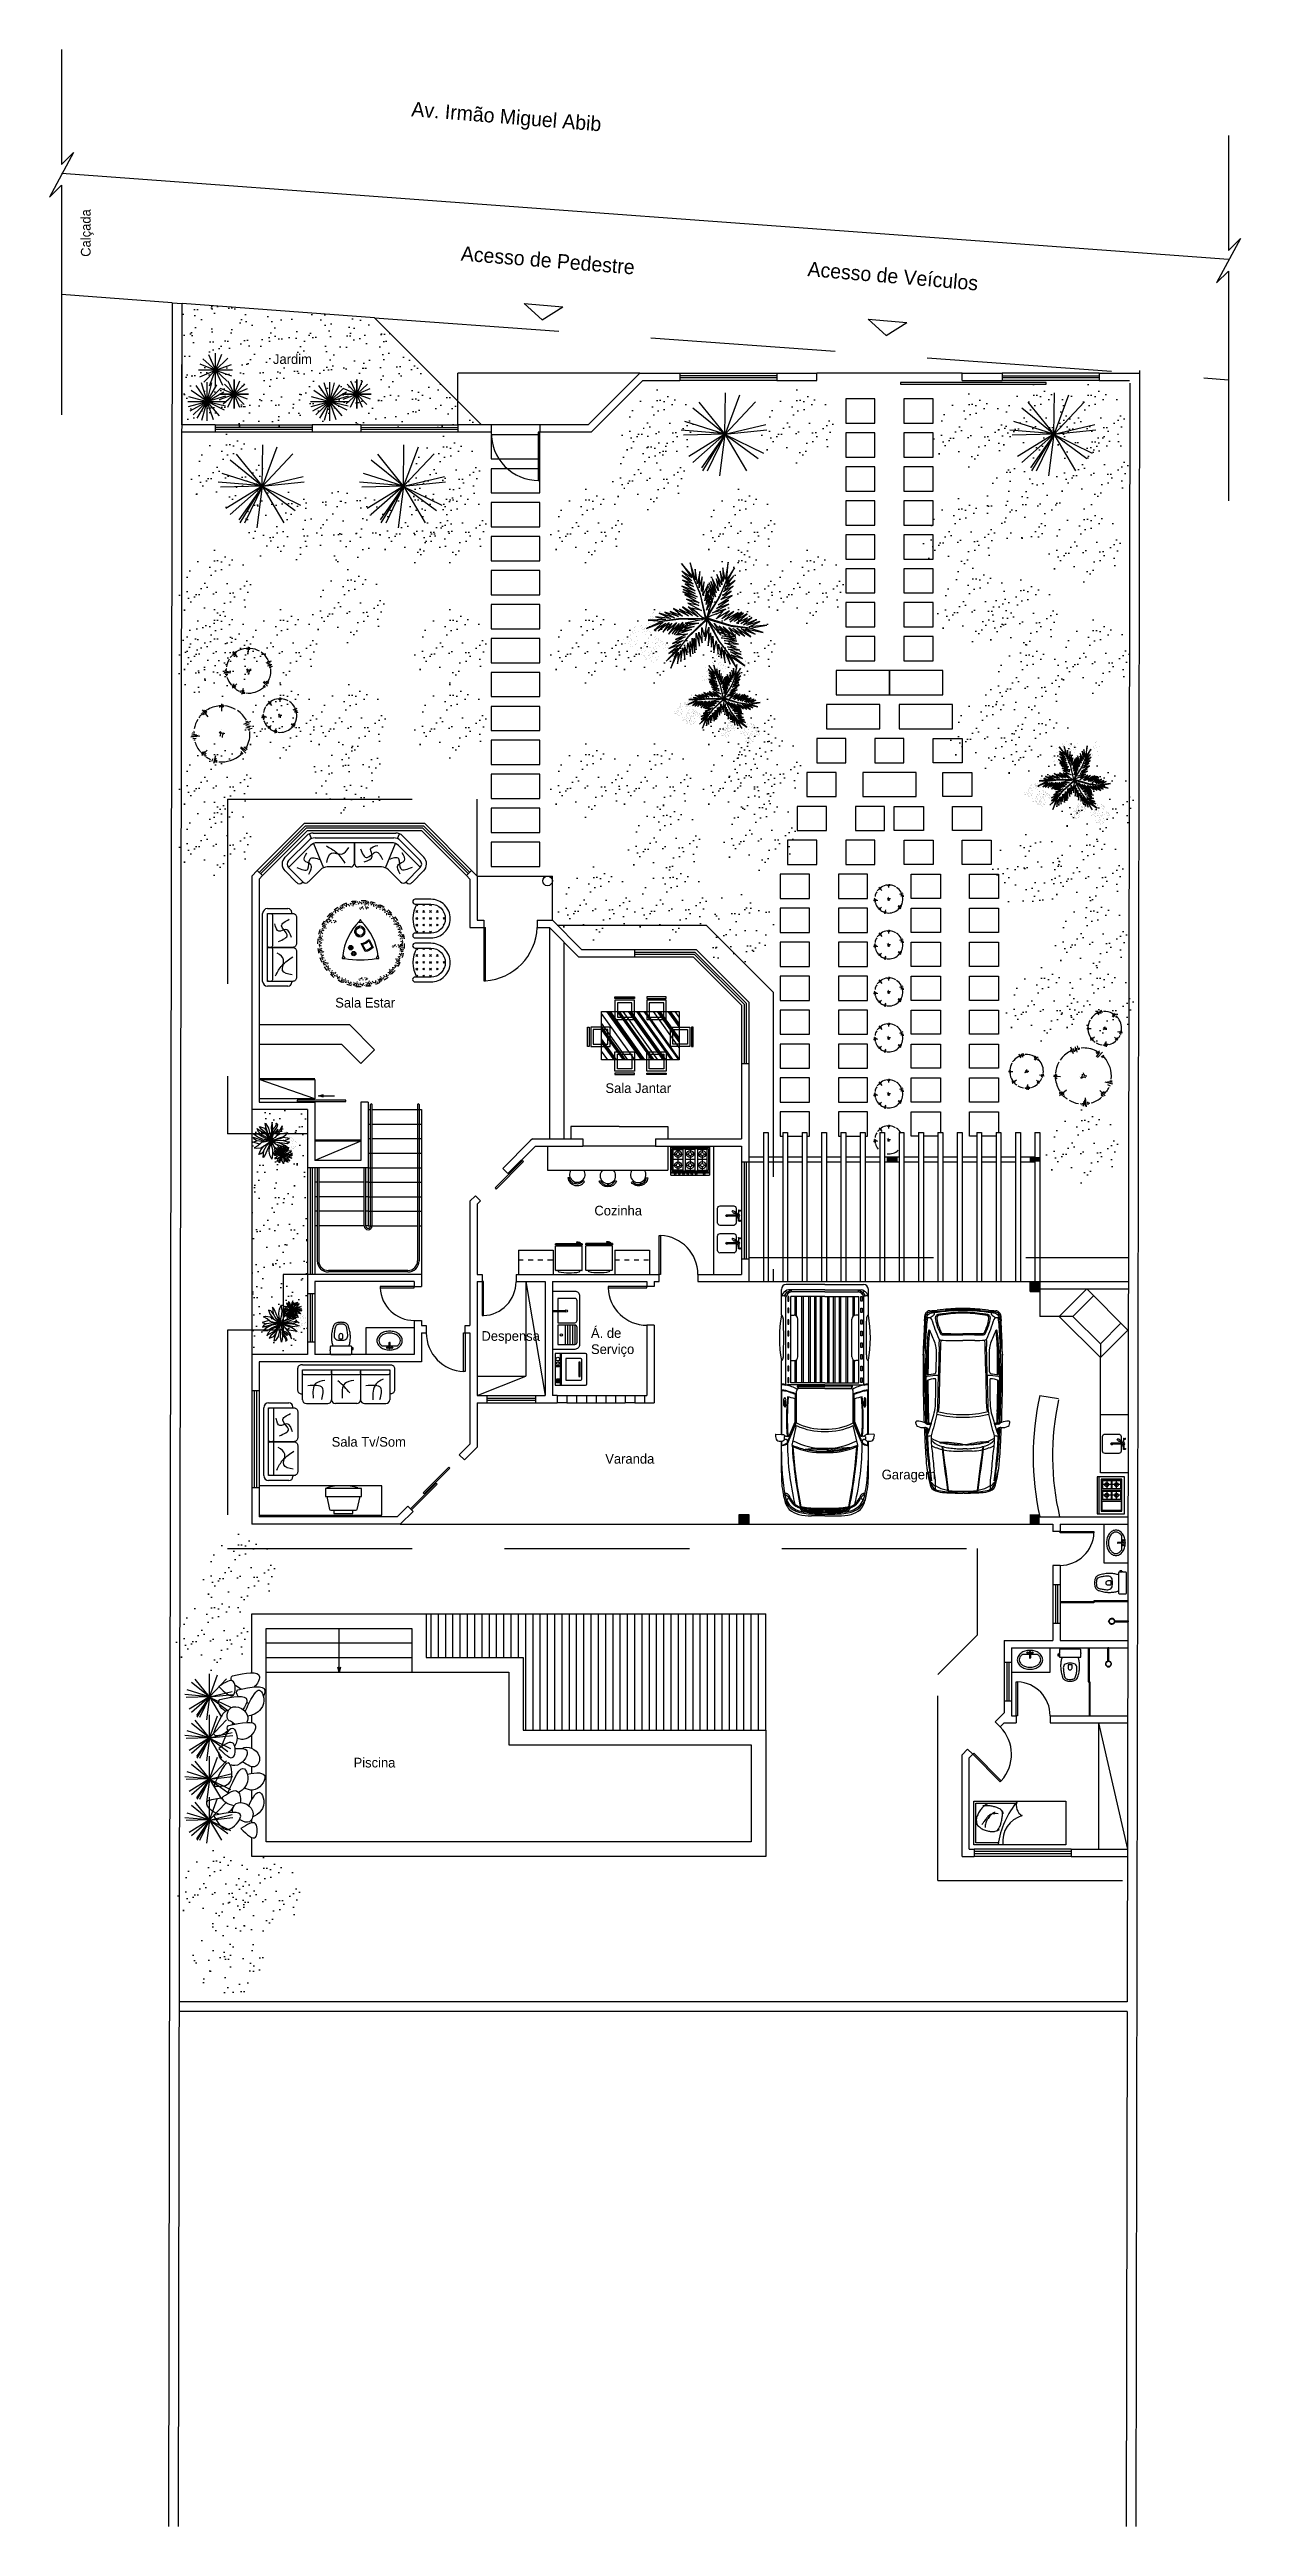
# Model space of a CAD drawing. Header units: millimetres. Extents: x 166 to 289, y 88 to 139.
# Drawn here: x 165.9 to 190.5, y 88.1 to 139.2 of the extents above; entities that cross this region are included whole.
import ezdxf

# ---------------------------------------------------------------- set-up
doc = ezdxf.new("R2010")
doc.units = ezdxf.units.MM
doc.header["$LTSCALE"] = 0.6
for name, pattern in [('DOT', [0.25, 0, -0.25]), ('HIDDEN', [9.525, 6.35, -3.175]), ('HIDDEN2', [0.1875, 0.125, -0.0625])]:
    doc.linetypes.add(name, pattern=pattern)
for name, color, linetype in [('0.1', 1, 'Continuous'), ('0.3', 3, 'Continuous'), ('01', 1, 'Continuous'), ('02', 2, 'Continuous'), ('1', 1, 'Continuous'), ('5', 5, 'Continuous'), ('AP-SAN', 3, 'Continuous'), ('AR-ALV', 5, 'Continuous'), ('AR-ALV-BXA', 1, 'Continuous'), ('AR-PRJ', 1, 'HIDDEN'), ('AR-TXT', 2, 'Continuous'), ('Mobiliário', 160, 'Continuous'), ('Mobiliário2', 10, 'Continuous'), ('VEGETAÇAO', 76, 'Continuous')]:
    doc.layers.add(name, color=color, linetype=linetype)
doc.styles.add('ARQ_COTAS', font='romans.shx', dxfattribs={"width": 1.5})
doc.dimstyles.new('ARQ_50$7', dxfattribs={"dimtxt": 0.07, "dimasz": 0.1, "dimexe": 0.1, "dimexo": 0.2, "dimgap": 0.025, "dimtad": 1, "dimrnd": 0.1, "dimzin": 6, "dimdsep": 46, "dimtxsty": 'ARQ_COTAS', "dimblk1": 'OPEN90', "dimblk2": 'DOTSMALL', "dimsah": 1, "dimcen": 0.09, "dimclrd": 256, "dimclre": 256, "dimclrt": 151, "dimaunit": 1, "dimadec": 0, "dimazin": 0, "dimtfac": 1, "dimtmove": 2, "dimatfit": 3, "dimldrblk": 'OPEN30', "dimfxl": 1, "dimtolj": 1, "dimtzin": 0, "dimarcsym": 0})
doc.dimstyles.new('COTAS', dxfattribs={"dimscale": 10, "dimtxt": 0.01, "dimasz": 0.01, "dimexe": 0, "dimexo": 0, "dimgap": 0, "dimtad": 1, "dimzin": 0, "dimdsep": 46, "dimtxsty": 'Standard', "dimcen": 0.09, "dimdle": 0.05, "dimclrd": 1, "dimclre": 1, "dimclrt": 5, "dimadec": 0, "dimazin": 0, "dimtfac": 1, "dimtix": 1, "dimtmove": 0, "dimatfit": 3, "dimldrblk": 'OPEN30', "dimfxl": 1, "dimtvp": 2, "dimtolj": 1, "dimtzin": 0, "dimarcsym": 0})

msp = doc.modelspace()

# ---------------------------------------------------------------- texts
at = {"layer": '02', "lineweight": -3}
for s, insert, char_height, width, attachment_point, rotation in [('{\\fStylus BT|b0|i0|c0|p34;Av. Irmão Miguel Abib}', (175.384, 137.935), 0.3, 6.22504, 2, 355.4111), ('{\\fStylus BT|b0|i0|c0|p34;Calçada}', (166.597, 134.893), 0.2, 3.9566, 1, 90), ('{\\fStylus BT|b0|i0|c0|p34;Acesso de Pedestre}', (176.238, 134.971), 0.3, 3.76016, 2, 355.4111), ('{\\fStylus BT|b0|i0|c0|p34;Acesso de Veículos}', (183.354, 134.646), 0.3, 3.7602, 2, 355.1513)]:
    msp.add_mtext(s, dxfattribs=dict(at, insert=insert, char_height=char_height, width=width, attachment_point=attachment_point, rotation=rotation))
at = {"layer": '02', "insert": (170.959, 132.782), "char_height": 0.2, "width": 2.2296, "attachment_point": 5}
msp.add_mtext('{\\fStylus BT|b0|i0|c0|p34;Jardim}', dxfattribs=at)
at = {"layer": 'AR-TXT', "char_height": 0.2, "attachment_point": 1}
for s, insert, width in [('{\\fStylus BT|b0|i0|c0|p34;Sala Estar}', (171.842, 119.614), 1.6079), ('{\\fStylus BT|b0|i0|c0|p34;Cozinha}', (177.186, 115.327), 1.02509), ('{\\fStylus BT|b0|i0|c0|p34;Despensa}', (174.857, 112.742), 1.0858), ('{\\fStylus BT|b0|i0|c0|p34;Á. de Serviço}', (177.116, 112.803), 1.0858), ('{\\fStylus BT|b0|i0|c0|p34;Sala Tv/Som}', (171.768, 110.559), 2.7397), ('{\\fStylus BT|b0|i0|c0|p34;Varanda}', (177.41, 110.21), 1.08579), ('{\\fStylus BT|b0|i0|c0|p34;Garagem}', (183.111, 109.885), 1.12573), ('{\\fStylus BT|b0|i0|c0|p34;Piscina}', (172.22, 103.945), 2.2296)]:
    msp.add_mtext(s, dxfattribs=dict(at, insert=insert, width=width))
at = {"layer": 'Mobiliário', "insert": (177.414, 117.852), "char_height": 0.2, "width": 1.57912, "attachment_point": 1}
msp.add_mtext('{\\fStylus BT|b0|i0|c0|p34;Sala Jantar}', dxfattribs=at)

# ---------------------------------------------------------------- blocks, each defined once
blk = doc.blocks.new('vaso3')
for points in [[(0, -0.17), (0.205, -0.17, 0.059373), (0.21, -0.169, 0.333509), (0.222, -0.154), (0.222, -0.136), (0.222, -0.104), (0.222, -0.094), (0.225, -0.094, 0.252251), (0.225, -0.094, 0.160103), (0.228, -0.085, 0.160103), (0.225, -0.076, 0.252251), (0.225, -0.076), (0.222, -0.076), (0.222, -0.017, 0.327853), (0.207, 0, 0.087637), (0.204, 0), (0, 0), (-0.204, 0, 0.087637), (-0.207, 0, 0.327853), (-0.222, -0.017), (-0.222, -0.076), (-0.225, -0.076, 0.252251), (-0.225, -0.076, 0.160103), (-0.228, -0.085, 0.160103), (-0.225, -0.094, 0.252251), (-0.225, -0.094), (-0.222, -0.094), (-0.222, -0.104), (-0.236, -0.104), (-0.236, -0.102), (-0.252, -0.102), (-0.252, -0.12), (-0.252, -0.138), (-0.236, -0.138), (-0.236, -0.136), (-0.222, -0.136), (-0.222, -0.154, 0.333509), (-0.21, -0.169, 0.059373), (-0.205, -0.17)], [(0, -0.291, 0.041331), (-0.061, -0.296, 0.129345), (-0.104, -0.313, 0.234638), (-0.14, -0.385, 0.044666), (-0.132, -0.486, 0.031515), (-0.114, -0.566, 0.151063), (-0.095, -0.599, 0.148094), (-0.059, -0.619, 0.031073), (-0.045, -0.621, 0.035055), (0, -0.626, 0.035055), (0.045, -0.621, 0.031073), (0.059, -0.619, 0.148094), (0.095, -0.599, 0.151063), (0.114, -0.566, 0.031515), (0.132, -0.486, 0.044666), (0.14, -0.385, 0.234638), (0.104, -0.313, 0.129345), (0.061, -0.296, 0.041331)], [(-0.04, -0.391, 0.164444), (-0.032, -0.415, 0.245936), (0, -0.43, 0.245936), (0.032, -0.415, 0.164444), (0.04, -0.391), (0.04, -0.326, 0.108885), (-0.04, -0.326)]]:
    blk.add_lwpolyline(points, format="xyb", close=True)
for points in [[(-0.236, -0.104), (-0.236, -0.12), (-0.236, -0.136)], [(-0.222, -0.104), (-0.222, -0.136)]]:
    blk.add_lwpolyline(points)
blk.add_lwpolyline([(-0.167, -0.17, -0.003882), (-0.177, -0.205, 0.024258), (-0.191, -0.285, 0.02486), (-0.195, -0.335, 0.033324), (-0.194, -0.385, 0.02486), (-0.191, -0.425, 0.012268), (-0.184, -0.475, 0.015806), (-0.172, -0.525, 0.026699), (-0.157, -0.575, 0.021919), (-0.15, -0.595, 0.174675), (-0.1, -0.643, 0.045452), (-0.07, -0.653, 0.022856), (-0.057, -0.656, 0.041289), (-0.03, -0.66, 0.052091), (-0.023, -0.661, 0.04333), (0, -0.661, 0.04333), (0.023, -0.661, 0.052091), (0.03, -0.66, 0.041289), (0.057, -0.656, 0.022856), (0.07, -0.653, 0.045452), (0.1, -0.643, 0.174675), (0.15, -0.595, 0.021919), (0.157, -0.575, 0.026699), (0.172, -0.525, 0.015806), (0.184, -0.475, 0.012268), (0.191, -0.425, 0.02486), (0.194, -0.385, 0.033324), (0.195, -0.335, 0.02486), (0.191, -0.285, 0.024258), (0.177, -0.205, -0.003882), (0.167, -0.17)], format="xyb")
blk = doc.blocks.new('tapete4')
for p, q in [((-2.543, 0.87), (-2.543, 0.844)), ((-2.534, 0.93), (-2.483, 0.879)), ((-2.483, 0.973), (-2.517, 0.947)), ((-2.474, 0.938), (-2.44, 0.938)), ((-2.414, 0.964), (-2.466, 0.998)), ((-2.44, 0.938), (-2.449, 0.861)), ((-2.375, 1.021), (-2.396, 1.037)), ((-2.38, 0.921), (-2.38, 0.947)), ((-2.345, 1.083), (-2.337, 1.054)), ((-2.312, 0.992), (-2.329, 1.051)), ((-2.307, 1.062), (-2.316, 1.092)), ((-2.251, 1.071), (-2.278, 1.097)), ((-2.235, 1.146), (-2.211, 1.111)), ((-2.232, 1.046), (-2.221, 1.079)), ((-2.203, 1.163), (-2.211, 1.138)), ((-2.176, 1.217), (-2.143, 1.152)), ((-2.148, 1.109), (-2.165, 1.114)), ((-2.114, 1.242), (-2.155, 1.228)), ((-2.108, 1.096), (-2.124, 1.074)), ((-2.117, 1.207), (-2.084, 1.196)), ((-2.084, 1.196), (-2.116, 1.126)), ((-2.052, 1.213), (-2.09, 1.261)), ((-2.033, 1.161), (-2.025, 1.186)), ((-1.997, 1.254), (-2.012, 1.276)), ((-1.95, 1.305), (-1.951, 1.274)), ((-1.946, 1.207), (-1.944, 1.269)), ((-1.92, 1.273), (-1.919, 1.303)), ((-1.863, 1.263), (-1.881, 1.297)), ((-1.853, 1.234), (-1.833, 1.262)), ((-1.825, 1.33), (-1.813, 1.29)), ((-1.789, 1.336), (-1.804, 1.315)), ((-1.754, 1.268), (-1.768, 1.278)), ((-1.747, 1.38), (-1.736, 1.308)), ((-1.72, 1.243), (-1.742, 1.228)), ((-1.681, 1.384), (-1.723, 1.383)), ((-1.666, 1.331), (-1.718, 1.274)), ((-1.694, 1.351), (-1.666, 1.331)), ((-1.631, 1.337), (-1.652, 1.395)), ((-1.628, 1.282), (-1.613, 1.303)), ((-1.565, 1.36), (-1.573, 1.385)), ((-1.532, 1.299), (-1.51, 1.357)), ((-1.505, 1.393), (-1.515, 1.364)), ((-1.494, 1.161), (-1.504, 1.175)), ((-1.469, 1.126), (-1.495, 1.118)), ((-1.486, 1.353), (-1.476, 1.382)), ((-1.391, 1.194), (-1.459, 1.155)), ((-1.436, 1.327), (-1.442, 1.365)), ((-1.434, 1.296), (-1.407, 1.316)), ((-1.411, 1.221), (-1.391, 1.194)), ((-1.378, 1.379), (-1.379, 1.336)), ((-1.37, 1.135), (-1.349, 1.15)), ((-1.343, 1.373), (-1.363, 1.358)), ((-1.33, 1.298), (-1.34, 1.312)), ((-1.305, 1.263), (-1.331, 1.255)), ((-1.289, 1.402), (-1.301, 1.33)), ((-1.227, 1.331), (-1.294, 1.292)), ((-1.286, 1.189), (-1.286, 1.216)), ((-1.273, 1.122), (-1.235, 1.17)), ((-1.225, 1.385), (-1.265, 1.398)), ((-1.247, 1.358), (-1.227, 1.331)), ((-1.218, 1.202), (-1.238, 1.178)), ((-1.213, 1.159), (-1.194, 1.183)), ((-1.206, 1.272), (-1.185, 1.287)), ((-1.191, 1.325), (-1.194, 1.386)), ((-1.122, 1.326), (-1.122, 1.353)), ((-1.109, 1.259), (-1.071, 1.307)), ((-1.054, 1.339), (-1.073, 1.315)), ((-1.049, 1.296), (-1.03, 1.32)), ((-1.017, 1.225), (-0.985, 1.236)), ((-1.009, 1.255), (-1.003, 1.293)), ((-0.938, 1.287), (-0.952, 1.247)), ((-0.904, 1.154), (-0.931, 1.155)), ((-0.906, 1.271), (-0.93, 1.263)), ((-0.918, 1.195), (-0.923, 1.211)), ((-0.809, 1.194), (-0.885, 1.179)), ((-0.847, 1.281), (-0.88, 1.216)), ((-0.79, 1.245), (-0.825, 1.27)), ((-0.82, 1.227), (-0.809, 1.194)), ((-0.807, 1.132), (-0.783, 1.14)), ((-0.777, 1.178), (-0.761, 1.237)), ((-0.719, 1.089), (-0.668, 1.123)), ((-0.711, 1.158), (-0.702, 1.183)), ((-0.642, 1.149), (-0.668, 1.132)), ((-0.651, 1.106), (-0.625, 1.123)), ((-0.642, 1.029), (-0.608, 1.029)), ((-0.625, 1.055), (-0.608, 1.089)), ((-0.557, 0.927), (-0.583, 0.936)), ((-0.548, 1.064), (-0.574, 1.029)), ((-0.557, 0.97), (-0.557, 0.987)), ((-0.523, 1.038), (-0.548, 1.038)), ((-0.454, 0.936), (-0.531, 0.944)), ((-0.463, 1.029), (-0.514, 0.978)), ((-0.472, 0.876), (-0.446, 0.876)), ((-0.454, 0.97), (-0.454, 0.936)), ((-0.42, 0.978), (-0.446, 1.012)), ((-0.429, 0.91), (-0.395, 0.961)), ((-0.372, 0.87), (-0.356, 0.892)), ((-2.906, 0.104), (-2.835, 0.092)), ((-2.89, 0.168), (-2.902, 0.128)), ((-2.829, 0.202), (-2.891, 0.199)), ((-2.884, 0.014), (-2.841, 0.014)), ((-2.878, 0.05), (-2.863, 0.03)), ((-2.863, 0.146), (-2.835, 0.166)), ((-2.831, 0.271), (-2.858, 0.271)), ((-2.844, 0.339), (-2.82, 0.32)), ((-2.835, 0.166), (-2.797, 0.099)), ((-2.801, 0.344), (-2.825, 0.363)), ((-2.803, 0.063), (-2.816, 0.053)), ((-2.763, 0.284), (-2.811, 0.322)), ((-2.76, 0.384), (-2.797, 0.39)), ((-2.792, 0.454), (-2.751, 0.441)), ((-2.777, 0.187), (-2.792, 0.208)), ((-2.785, 0.546), (-2.721, 0.513)), ((-2.75, 0.603), (-2.775, 0.568)), ((-2.775, 0.487), (-2.767, 0.462)), ((-2.768, 0.088), (-2.76, 0.062)), ((-2.682, 0.616), (-2.742, 0.632)), ((-2.73, 0.376), (-2.741, 0.408)), ((-2.731, 0.573), (-2.699, 0.583)), ((-2.7, 0.475), (-2.716, 0.47)), ((-2.699, 0.583), (-2.683, 0.508)), ((-2.662, 0.682), (-2.688, 0.691)), ((-2.659, 0.489), (-2.659, 0.461)), ((-2.654, 0.75), (-2.636, 0.725)), ((-2.637, 0.586), (-2.645, 0.61)), ((-2.611, 0.742), (-2.628, 0.768)), ((-2.594, 0.674), (-2.628, 0.725)), ((-2.59, 0.695), (-2.6, 0.709)), ((-2.56, 0.768), (-2.594, 0.785)), ((-2.565, 0.661), (-2.59, 0.652)), ((-2.568, 0.844), (-2.534, 0.819)), ((-2.487, 0.728), (-2.554, 0.689)), ((-2.534, 0.75), (-2.534, 0.785)), ((-2.507, 0.755), (-2.487, 0.728)), ((-2.474, 0.836), (-2.491, 0.836)), ((-2.465, 0.669), (-2.445, 0.684)), ((-2.432, 0.836), (-2.44, 0.81)), ((-2.381, 0.723), (-2.381, 0.75)), ((-2.368, 0.656), (-2.33, 0.704)), ((-2.314, 0.736), (-2.333, 0.712)), ((-2.309, 0.693), (-2.29, 0.717)), ((-0.401, 0.808), (-0.342, 0.824)), ((-0.346, 0.727), (-0.314, 0.717)), ((-0.31, 0.841), (-0.339, 0.833)), ((-0.331, 0.803), (-0.301, 0.811)), ((-0.322, 0.746), (-0.295, 0.773)), ((-0.297, 0.603), (-0.319, 0.619)), ((-0.284, 0.644), (-0.278, 0.66)), ((-0.247, 0.731), (-0.281, 0.706)), ((-0.197, 0.58), (-0.267, 0.612)), ((-0.23, 0.698), (-0.254, 0.706)), ((-0.176, 0.672), (-0.24, 0.639)), ((-0.231, 0.528), (-0.207, 0.52)), ((-0.186, 0.612), (-0.197, 0.58)), ((-0.185, 0.442), (-0.124, 0.439)), ((-0.18, 0.547), (-0.132, 0.586)), ((-0.151, 0.61), (-0.165, 0.65)), ((-0.15, 0.215), (-0.165, 0.237)), ((-0.158, 0.348), (-0.131, 0.328)), ((-0.138, 0.492), (-0.116, 0.508)), ((-0.13, 0.359), (-0.096, 0.376)), ((-0.124, 0.25), (-0.114, 0.263)), ((-0.12, 0.415), (-0.089, 0.414)), ((-0.088, 0.445), (-0.119, 0.446)), ((-0.062, 0.162), (-0.119, 0.214)), ((-0.111, 0.123), (-0.09, 0.108)), ((-0.062, 0.321), (-0.103, 0.308)), ((-0.094, 0.027), (-0.036, 0.006)), ((-0.013, 0.243), (-0.085, 0.231)), ((-0.057, 0.285), (-0.077, 0.3)), ((-0.042, 0.189), (-0.062, 0.162)), ((-0.056, 0.126), (0.002, 0.147)), ((-0.033, 0.06), (-0.008, 0.068)), ((0, 0), (-0.029, 0.011)), ((-0.009, 0.176), (-0.01, 0.219)), ((-2.841, -0.238), (-2.899, -0.259)), ((-2.897, -0.112), (-2.869, -0.122)), ((-2.864, -0.172), (-2.89, -0.18)), ((-2.889, -0.288), (-2.888, -0.331)), ((-2.858, -0.094), (-2.887, -0.083)), ((-2.884, -0.355), (-2.812, -0.343)), ((-2.831, -0.043), (-2.869, -0.049)), ((-2.804, -0.139), (-2.862, -0.117)), ((-2.856, -0.301), (-2.836, -0.274)), ((-2.841, -0.397), (-2.82, -0.412)), ((-2.836, -0.274), (-2.779, -0.326)), ((-2.835, -0.432), (-2.794, -0.42)), ((-2.801, -0.041), (-2.821, -0.014)), ((-2.809, -0.557), (-2.778, -0.558)), ((-2.787, -0.235), (-2.808, -0.22)), ((-2.777, -0.527), (-2.808, -0.526)), ((-2.768, -0.471), (-2.802, -0.488)), ((-2.773, -0.361), (-2.783, -0.375)), ((-2.759, -0.604), (-2.781, -0.619)), ((-2.712, -0.554), (-2.773, -0.551)), ((-2.739, -0.46), (-2.767, -0.44)), ((-2.717, -0.659), (-2.765, -0.697)), ((-2.748, -0.327), (-2.732, -0.349)), ((-2.746, -0.722), (-2.733, -0.762)), ((-2.722, -0.783), (-2.657, -0.751)), ((-2.711, -0.724), (-2.701, -0.691)), ((-2.701, -0.691), (-2.63, -0.723)), ((-2.666, -0.64), (-2.69, -0.632)), ((-2.667, -0.81), (-2.643, -0.818)), ((-2.651, -0.842), (-2.616, -0.818)), ((-2.614, -0.756), (-2.619, -0.772)), ((-2.601, -0.715), (-2.579, -0.731)), ((-2.551, -0.839), (-2.583, -0.828)), ((-0.372, -0.145), (-0.382, -0.132)), ((-0.347, -0.18), (-0.372, -0.188)), ((-0.269, -0.113), (-0.336, -0.151)), ((-0.304, -0.785), (-0.269, -0.837)), ((-0.289, -0.085), (-0.269, -0.113)), ((-0.261, -0.697), (-0.253, -0.722)), ((-0.244, -0.862), (-0.261, -0.837)), ((-0.247, -0.171), (-0.227, -0.156)), ((-0.238, -0.6), (-0.238, -0.573)), ((-0.235, -0.794), (-0.21, -0.802)), ((-0.215, -0.727), (-0.156, -0.744)), ((-0.199, -0.695), (-0.214, -0.619)), ((-0.166, -0.685), (-0.199, -0.695)), ((-0.198, -0.587), (-0.182, -0.582)), ((-0.112, -0.658), (-0.176, -0.625)), ((-0.167, -0.487), (-0.157, -0.52)), ((-0.163, -0.117), (-0.163, -0.09)), ((-0.15, -0.185), (-0.112, -0.136)), ((-0.147, -0.714), (-0.123, -0.679)), ((-0.106, -0.566), (-0.146, -0.552)), ((-0.129, -0.2), (-0.138, -0.174)), ((-0.138, -0.496), (-0.1, -0.501)), ((-0.134, -0.396), (-0.086, -0.434)), ((-0.122, -0.598), (-0.13, -0.574)), ((-0.121, -0.299), (-0.106, -0.32)), ((-0.096, -0.104), (-0.115, -0.128)), ((-0.062, -0.278), (-0.101, -0.21)), ((-0.097, -0.07), (-0.077, -0.098)), ((-0.097, -0.455), (-0.073, -0.475)), ((-0.095, -0.175), (-0.081, -0.164)), ((-0.091, -0.147), (-0.072, -0.123)), ((-0.054, -0.45), (-0.078, -0.431)), ((-0.068, -0.313), (-0.006, -0.311)), ((-0.067, -0.383), (-0.04, -0.383)), ((-0.066, -0.069), (-0.028, -0.063)), ((0.009, -0.215), (-0.063, -0.204)), ((-0.035, -0.257), (-0.062, -0.278)), ((-0.014, -0.126), (-0.057, -0.126)), ((-0.04, -0.018), (-0.011, -0.029)), ((-0.02, -0.162), (-0.035, -0.141)), ((-0.008, -0.28), (0.005, -0.239)), ((-2.575, -0.858), (-2.602, -0.885)), ((-2.567, -0.915), (-2.596, -0.923)), ((-2.588, -0.953), (-2.558, -0.944)), ((-2.496, -0.92), (-2.556, -0.936)), ((-2.526, -0.982), (-2.542, -1.004)), ((-2.469, -1.022), (-2.503, -1.073)), ((-2.477, -1.09), (-2.451, -1.124)), ((-2.426, -0.987), (-2.451, -0.987)), ((-2.443, -1.047), (-2.366, -1.056)), ((-2.443, -1.081), (-2.443, -1.047)), ((-2.434, -1.141), (-2.383, -1.09)), ((-2.375, -1.15), (-2.349, -1.15)), ((-2.349, -1.175), (-2.323, -1.141)), ((-2.34, -1.039), (-2.315, -1.047)), ((-2.34, -1.081), (-2.34, -1.098)), ((-2.255, -1.141), (-2.289, -1.141)), ((-2.272, -1.167), (-2.289, -1.201)), ((-2.246, -1.218), (-2.272, -1.235)), ((-2.255, -1.261), (-2.229, -1.244)), ((-2.178, -1.201), (-2.229, -1.235)), ((-2.187, -1.269), (-2.195, -1.295)), ((-2.12, -1.29), (-2.137, -1.349)), ((-2.09, -1.244), (-2.115, -1.252)), ((-2.107, -1.357), (-2.072, -1.382)), ((-2.088, -1.306), (-2.012, -1.29)), ((-2.077, -1.338), (-2.088, -1.306)), ((-2.051, -1.393), (-2.018, -1.328)), ((-1.993, -1.266), (-1.966, -1.266)), ((-1.991, -1.382), (-1.967, -1.374)), ((-1.98, -1.307), (-1.975, -1.323)), ((-1.959, -1.399), (-1.945, -1.358)), ((-1.88, -1.337), (-1.913, -1.348)), ((-1.889, -1.367), (-1.894, -1.405)), ((-1.848, -1.408), (-1.867, -1.432)), ((-1.843, -1.451), (-1.824, -1.427)), ((-1.789, -1.37), (-1.827, -1.419)), ((-1.776, -1.438), (-1.776, -1.465)), ((-1.692, -1.384), (-1.712, -1.399)), ((-1.706, -1.437), (-1.704, -1.498)), ((-1.673, -1.497), (-1.632, -1.51)), ((-1.67, -1.442), (-1.603, -1.404)), ((-1.65, -1.47), (-1.67, -1.442)), ((-1.608, -1.513), (-1.597, -1.442)), ((-1.592, -1.375), (-1.567, -1.367)), ((-1.567, -1.41), (-1.557, -1.424)), ((-1.555, -1.485), (-1.534, -1.47)), ((-1.513, -1.278), (-1.523, -1.264)), ((-1.519, -1.491), (-1.518, -1.448)), ((-1.488, -1.313), (-1.513, -1.321)), ((-1.463, -1.408), (-1.491, -1.428)), ((-1.41, -1.245), (-1.477, -1.284)), ((-1.462, -1.439), (-1.456, -1.476)), ((-1.43, -1.218), (-1.41, -1.245)), ((-1.411, -1.465), (-1.422, -1.494)), ((-1.393, -1.505), (-1.382, -1.476)), ((-1.388, -1.304), (-1.368, -1.289)), ((-1.366, -1.411), (-1.387, -1.469)), ((-1.333, -1.471), (-1.324, -1.497)), ((-1.304, -1.25), (-1.304, -1.223)), ((-1.291, -1.317), (-1.253, -1.269)), ((-1.269, -1.394), (-1.284, -1.415)), ((-1.267, -1.449), (-1.245, -1.506)), ((-1.237, -1.237), (-1.256, -1.261)), ((-1.232, -1.28), (-1.213, -1.256)), ((-1.231, -1.443), (-1.179, -1.386)), ((-1.203, -1.463), (-1.231, -1.443)), ((-1.217, -1.496), (-1.174, -1.495)), ((-1.178, -1.355), (-1.156, -1.339)), ((-1.15, -1.491), (-1.161, -1.42)), ((-1.143, -1.38), (-1.129, -1.39)), ((-1.108, -1.448), (-1.093, -1.427)), ((-1.072, -1.442), (-1.085, -1.401)), ((-1.045, -1.346), (-1.065, -1.374)), ((-1.034, -1.375), (-1.016, -1.409)), ((-0.977, -1.384), (-0.979, -1.415)), ((-0.951, -1.319), (-0.954, -1.381)), ((-0.948, -1.416), (-0.947, -1.386)), ((-0.901, -1.366), (-0.885, -1.388)), ((-0.865, -1.273), (-0.873, -1.297)), ((-0.845, -1.324), (-0.807, -1.373)), ((-0.813, -1.308), (-0.781, -1.237)), ((-0.781, -1.318), (-0.813, -1.308)), ((-0.79, -1.208), (-0.773, -1.186)), ((-0.783, -1.353), (-0.743, -1.34)), ((-0.721, -1.329), (-0.754, -1.264)), ((-0.749, -1.221), (-0.733, -1.226)), ((-0.695, -1.274), (-0.687, -1.25)), ((-0.662, -1.258), (-0.687, -1.223)), ((-0.666, -1.158), (-0.676, -1.191)), ((-0.647, -1.182), (-0.619, -1.209)), ((-0.59, -1.174), (-0.582, -1.203)), ((-0.585, -1.103), (-0.568, -1.163)), ((-0.552, -1.195), (-0.56, -1.165)), ((-0.523, -1.133), (-0.501, -1.149)), ((-0.517, -1.033), (-0.517, -1.059)), ((-0.483, -1.076), (-0.432, -1.11)), ((-0.466, -0.948), (-0.457, -0.922)), ((-0.457, -1.05), (-0.449, -0.973)), ((-0.423, -1.05), (-0.457, -1.05)), ((-0.423, -0.948), (-0.406, -0.948)), ((-0.363, -1.042), (-0.415, -0.99)), ((-0.415, -1.084), (-0.38, -1.059)), ((-0.363, -0.862), (-0.363, -0.896)), ((-0.329, -0.956), (-0.363, -0.931)), ((-0.355, -0.982), (-0.355, -0.956)), ((-0.338, -0.879), (-0.304, -0.896)), ((-0.287, -0.854), (-0.269, -0.879))]:
    blk.add_line(p, q)
at = {"linetype": 'DOT'}
blk.add_circle((-1.448, -0.059), 1.486, dxfattribs=at)
blk = doc.blocks.new('lavatório3')
at = {"layer": 'AP-SAN', "color": 0}
for p, q in [((-0.034, 0.009), (-0.154, 0.009)), ((-0.081, 0.15), (-0.081, 0.009)), ((-0.034, -0.009), (-0.154, -0.009)), ((-0.081, -0.009), (-0.081, -0.15))]:
    blk.add_line(p, q, dxfattribs=at)
for centre, radius in [((-0.047, 0.049), 0.0163), ((-0.047, 0.049), 0.0113), ((-0.047, -0.048), 0.0163), ((-0.047, -0.048), 0.0113)]:
    blk.add_circle(centre, radius, dxfattribs=at)
for centre, radius, start, end in [((-0.036, 0), 0.352, 162.9288, 180), ((-0.036, 0), 0.352, 180, 197.0712), ((-0.114, 0.024), 0.271, 143.4475, 162.9288), ((-0.036, 0), 0.312, 162.9288, 180), ((-0.036, 0), 0.312, 180, 197.0712), ((-0.114, 0.024), 0.231, 143.4475, 162.9288), ((-0.163, 0.06), 0.21, 119.1924, 143.4475), ((-0.163, 0.06), 0.17, 119.1924, 143.4475), ((-0.194, 0.116), 0.146, 90, 119.1924), ((-0.194, 0.116), 0.106, 90, 119.1924), ((-0.194, 0.116), 0.146, 60.8076, 90), ((-0.194, 0.116), 0.106, 60.8076, 90), ((-0.152, 0), 0.009, 92.7492, 267.2508), ((-0.225, 0.06), 0.17, 36.5525, 60.8076), ((-0.225, 0.06), 0.21, 36.5525, 60.8076), ((-0.274, 0.024), 0.231, 33.2204, 36.5525), ((-0.274, 0.024), 0.271, 17.0712, 36.5525), ((-0.031, 0), 0.00955, 250.3341, 109.6659), ((-0.352, 0), 0.352, 0, 17.0712), ((-0.352, 0), 0.352, 342.9288, 0), ((-0.114, -0.024), 0.271, 197.0712, 216.5525), ((-0.114, -0.024), 0.231, 197.0712, 216.5525), ((-0.163, -0.06), 0.21, 216.5525, 240.8076), ((-0.163, -0.06), 0.17, 216.5525, 240.8076), ((-0.194, -0.116), 0.146, 240.8076, 270), ((-0.194, -0.116), 0.106, 240.8076, 270), ((-0.194, -0.116), 0.106, 270, 299.1924), ((-0.194, -0.116), 0.146, 270, 299.1924), ((-0.225, -0.06), 0.17, 299.1924, 323.4475), ((-0.225, -0.06), 0.21, 299.1924, 323.4475), ((-0.274, -0.024), 0.231, 323.4475, 326.7796), ((-0.274, -0.024), 0.271, 323.4475, 342.9288)]:
    blk.add_arc(centre, radius, start, end, dxfattribs=at)
blk = doc.blocks.new('*X4')
at = {"color": 0}
for p, q in [((56.2, 93.3), (56.1, 93.4)), ((59.4, 93.3), (60.5, 94.4)), ((60.5, 93.3), (59.4, 94.4)), ((60.5, 97.6), (60.2, 97.9)), ((63.6, 97.6), (64.7, 98.6)), ((64.7, 97.6), (63.6, 98.6)), ((63.6, 93.3), (64.7, 94.4)), ((64.7, 93.3), (63.6, 94.4)), ((67.9, 97.6), (68.3, 98)), ((67.9, 93.3), (68.9, 94.4)), ((68.9, 93.3), (67.9, 94.4)), ((68.9, 97.6), (68.8, 97.7)), ((72.3, 94.3), (72.1, 94.4)), ((72.1, 93.3), (72.5, 93.7)), ((55.4, 89.3), (56.2, 90.2)), ((56.2, 89.1), (55.4, 89.9)), ((55.4, 85.1), (56.2, 85.9)), ((56.2, 84.9), (55.4, 85.7)), ((56.1, 80.7), (55.4, 81.5)), ((55.6, 81), (56.2, 81.7)), ((59.4, 89.1), (60.5, 90.2)), ((60.5, 89.1), (59.4, 90.2)), ((59.4, 84.9), (60.5, 85.9)), ((60.5, 84.9), (59.4, 85.9)), ((59.4, 80.6), (60.5, 81.7)), ((60.5, 80.6), (59.4, 81.7)), ((63.6, 89.1), (64.7, 90.2)), ((64.7, 89.1), (63.6, 90.2)), ((63.6, 84.9), (64.7, 85.9)), ((64.7, 84.9), (63.6, 85.9)), ((63.6, 80.6), (64.7, 81.7)), ((64.7, 80.6), (63.6, 81.7)), ((67.9, 89.1), (68.9, 90.2)), ((68.9, 89.1), (67.9, 90.2)), ((67.9, 84.9), (68.9, 85.9)), ((68.9, 84.9), (67.9, 85.9)), ((67.9, 80.6), (68.9, 81.7)), ((68.9, 80.6), (67.9, 81.7)), ((72.1, 89.1), (73.2, 90.2)), ((73.2, 89.1), (72.1, 90.2)), ((72.1, 84.9), (73.2, 85.9)), ((73.2, 84.9), (72.1, 85.9)), ((72.1, 80.6), (73.2, 81.7)), ((72.9, 80.9), (72.1, 81.7))]:
    blk.add_line(p, q, dxfattribs=at)
blk = doc.blocks.new('_Open30')
at = {"layer": 'AR-ALV', "color": 0, "lineweight": -2}
for p, q in [((-1, 0.27), (0, 0)), ((0, 0), (-1, -0.27)), ((0, 0), (-1, 0))]:
    blk.add_line(p, q, dxfattribs=at)
blk = doc.blocks.new('cuba')
for p, q in [((-0.2, 0.331), (-0.2, 0.049)), ((-0.01, 0.38), (-0.151, 0.38)), ((-0.151, 0), (0.151, 0)), ((-0.115, 0.466), (-0.114, 0.471)), ((-0.095, 0.466), (-0.115, 0.466)), ((-0.114, 0.462), (-0.115, 0.466)), ((-0.096, 0.471), (-0.114, 0.471)), ((-0.097, 0.462), (-0.114, 0.462)), ((-0.112, 0.437), (-0.114, 0.437)), ((-0.114, 0.431), (-0.03, 0.426)), ((-0.112, 0.45), (-0.112, 0.462)), ((-0.098, 0.45), (-0.112, 0.45)), ((-0.11, 0.444), (-0.11, 0.45)), ((-0.101, 0.437), (-0.028, 0.437)), ((-0.1, 0.444), (-0.1, 0.45)), ((-0.028, 0.437), (-0.099, 0.437)), ((-0.098, 0.45), (-0.098, 0.462)), ((-0.097, 0.462), (-0.095, 0.466)), ((-0.095, 0.466), (-0.096, 0.471)), ((-0.013, 0.425), (0.013, 0.425)), ((-0.01, 0.397), (-0.01, 0.21)), ((0, 0.437), (0, 0.412)), ((0.01, 0.425), (0.01, 0.425)), ((0.01, 0.425), (0.01, 0.425)), ((0.01, 0.397), (0.01, 0.21)), ((0.03, 0.38), (0.01, 0.38)), ((0.016, 0.4), (0.044, 0.361)), ((0.027, 0.412), (0.057, 0.371)), ((0.028, 0.437), (0.099, 0.437)), ((0.114, 0.431), (0.03, 0.426)), ((0.057, 0.371), (0.044, 0.361)), ((0.044, 0.361), (0.045, 0.343)), ((0.074, 0.365), (0.045, 0.343)), ((0.151, 0.38), (0.05, 0.38)), ((0.057, 0.371), (0.074, 0.365)), ((0.103, 0.309), (0.09, 0.299)), ((0.095, 0.466), (0.096, 0.471)), ((0.095, 0.466), (0.115, 0.466)), ((0.097, 0.462), (0.095, 0.466)), ((0.096, 0.471), (0.114, 0.471)), ((0.097, 0.462), (0.114, 0.462)), ((0.098, 0.45), (0.098, 0.462)), ((0.098, 0.45), (0.112, 0.45)), ((0.1, 0.444), (0.1, 0.45)), ((0.11, 0.444), (0.11, 0.45)), ((0.112, 0.45), (0.112, 0.462)), ((0.112, 0.437), (0.114, 0.437)), ((0.115, 0.466), (0.114, 0.471)), ((0.114, 0.462), (0.115, 0.466)), ((0.2, 0.049), (0.2, 0.331))]:
    blk.add_line(p, q)
for radius in [0.03, 0.01]:
    blk.add_circle((0, 0.425), radius)
for centre, radius, start, end in [((-0.151, 0.331), 0.0495, 90, 180), ((-0.151, 0.049), 0.0495, 180, 270), ((-0.114, 0.434), 0.00311, 90, 270), ((-0.111, 0.441), 0.00364, 256.098, 80.406), ((-0.099, 0.441), 0.00364, 99.594, 283.902), ((0, 0.189), 0.0206, 117.208, 62.792), ((0, 0.189), 0.015, 113.6536, 66.3464), ((0, 0.21), 0.01, 180, 0), ((0.151, 0.407), 0.124, 211.0354, 240.5209), ((0.002, 0.291), 0.103, 9.6471, 45.43), ((0.099, 0.441), 0.00364, 256.098, 80.406), ((0.111, 0.441), 0.00364, 99.594, 283.902), ((0.114, 0.434), 0.00311, 270, 90), ((0.151, 0.331), 0.0495, 0, 90), ((0.151, 0.049), 0.0495, 270, 0)]:
    blk.add_arc(centre, radius, start, end)
blk = doc.blocks.new('freezer2')
for p, q in [((0, -0.532), (0, 0)), ((0.009, 0.009), (0.508, 0.009)), ((0.508, -0.541), (0.508, 0.009)), ((0.527, 0.009), (0.554, 0.009)), ((0.527, -0.541), (0.527, 0.009)), ((0.554, -0.541), (0.554, 0.009)), ((0, -0.039), (-0.008, -0.039)), ((0, -0.492), (-0.008, -0.492)), ((0.527, -0.014), (0.508, -0.014)), ((0.579, -0.436), (0.579, -0.424)), ((0.586, -0.422), (0.582, -0.422)), ((0.589, -0.435), (0.589, -0.424)), ((0.009, -0.541), (0.508, -0.541)), ((0.527, -0.518), (0.508, -0.518)), ((0.554, -0.541), (0.527, -0.541))]:
    blk.add_line(p, q)
for centre, radius, start, end in [((0.009, 0), 0.0092, 90, 180), ((1.104, -0.267), 1.15, 169.3405, 190.5222), ((-0.008, -0.058), 0.0184, 90, 169.3954), ((-0.008, -0.474), 0.0184, 190.4681, 270), ((0.484, -0.44), 0.105, 312.2394, 2.5216), ((0.484, -0.44), 0.096, 317.452, 2.5216), ((0.582, -0.424), 0.00276, 90, 180), ((0.586, -0.424), 0.00276, 0, 90), ((0.009, -0.532), 0.0092, 180, 270)]:
    blk.add_arc(centre, radius, start, end)
blk = doc.blocks.new('carro5')
for p, q in [((1.35, 0.727), (1.349, 0.719)), ((1.352, 0.757), (1.351, 0.765)), ((1.423, 0.705), (1.419, 0.664)), ((1.42, 0.932), (1.464, 0.939)), ((1.458, 0.764), (1.46, 0.77)), ((0.868, 0.164), (0.868, -0.03)), ((0.914, 0.05), (0.914, -0.03)), ((1.039, 0.447), (0.997, -0.03)), ((0.997, 0.141), (0.997, -0.03)), ((1.049, 0.446), (1.039, 0.447)), ((3.148, 0.217), (3.148, -0.03)), ((3.265, 0.214), (3.265, -0.03)), ((3.288, 0.214), (3.288, -0.03)), ((0, 0), (0, -0.03)), ((0, -0.059), (0, -0.03)), ((0.868, -0.224), (0.868, -0.03)), ((0.914, -0.109), (0.914, -0.03)), ((0.999, -0.092), (0.989, -0.093)), ((0.989, -0.093), (1.052, -0.567)), ((0.997, -0.03), (1.007, -0.03)), ((0.997, -0.092), (0.997, -0.03)), ((0.997, -0.2), (0.997, -0.149)), ((3.148, -0.276), (3.148, -0.03)), ((3.265, -0.273), (3.265, -0.03)), ((3.288, -0.273), (3.288, -0.03)), ((1.052, -0.567), (1.061, -0.566)), ((1.35, -0.786), (1.349, -0.778)), ((1.352, -0.816), (1.351, -0.824)), ((1.423, -0.764), (1.419, -0.723)), ((1.42, -0.991), (1.464, -0.998)), ((1.458, -0.824), (1.46, -0.829))]:
    blk.add_line(p, q)
for centre, radius, start, end in [((0.622, 0.324), 0.609, 159.6167, 178.2504), ((0.205, 0.483), 0.163, 100.598, 160.7181), ((0.241, 0.442), 0.189, 123.9446, 171.3113), ((0.64, 0.217), 0.581, 147.4446, 170.211), ((0.129, 2.309), 1.778, 268.2783, 280.6051), ((0.353, 0.228), 0.429, 97.8064, 120.4074), ((0.261, 0.501), 0.115, 116.0828, 165.3452), ((0.551, -0.581), 1.28, 102.0879, 107.0755), ((0.194, 0.615), 0.0178, 298.0027, 20.4217), ((0.555, 0.835), 0.405, 209.82, 211.9037), ((0.979, -2.697), 3.395, 97.3726, 102.3175), ((2.852, -20.752), 21.529, 95.8271, 96.9292), ((0.859, -1.961), 2.694, 97.0533, 102.3619), ((0.8, -0.832), 1.569, 102.8237, 108.7912), ((0.716, -0.458), 1.186, 99.0845, 102.8747), ((2.688, -20.053), 20.735, 95.0385, 96.1811), ((0.716, -0.458), 1.186, 91.0642, 99.0845), ((1.031, -2.363), 3.072, 96.2045, 99.1212), ((1.379, -6.114), 6.817, 91.7861, 95.9957), ((1.211, -4.678), 5.43, 92.8401, 95.4641), ((1.382, -5.227), 5.957, 93.6652, 96.591), ((1.103, -0.682), 1.306, 86.5822, 100.3895), ((1.997, 0.118), 1.13, 159.4282, 177.6378), ((1.118, 0.49), 0.181, 136.2035, 172.0014), ((1.671, -13.003), 13.768, 92.1156, 93.0355), ((1.321, 0.341), 0.358, 128.202, 163.5767), ((1.208, -1.821), 2.547, 91.0804, 94.6408), ((2.13, 0.082), 1.135, 151.5258, 162.3276), ((1.242, 0.733), 0.0823, 163.8633, 205.8386), ((2.021, -14.524), 15.274, 92.5117, 93.2333), ((2.173, -17.221), 18.005, 92.6137, 93.2158), ((1.399, -2.22), 2.929, 91.0526, 94.5613), ((1.026, 0.636), 0.154, 354.6331, 23.404), ((-5.411, -25.733), 27.166, 74.9779, 75.9563), ((1.231, 0.695), 0.00832, 137.4706, 245.071), ((1.243, 0.681), 0.0266, 120.481, 132.0394), ((1.455, 1.198), 0.559, 245.9892, 251.1354), ((1.269, 0.677), 0.00476, 92.0545, 231.8061), ((1.288, 0.709), 0.0417, 238.3259, 250.3471), ((1.38, -0.616), 1.302, 92.41, 94.8822), ((4.066, 9.696), 9.448, 252.8156, 254.9639), ((1.947, -21.493), 22.18, 91.6727, 91.7127), ((1.298, 0.729), 0.0514, 271.6727, 348.1083), ((1.25, 0.748), 0.103, 348.1083, 4.9942), ((1.613, 0.78), 0.262, 151.2266, 183.1621), ((1.429, 0.881), 0.0514, 99.2101, 151.2266), ((1.449, 0.661), 0.0308, 173.5799, 258.0136), ((1.38, -0.616), 1.302, 88.0135, 88.1803), ((1.474, 0.699), 0.0514, 128.1727, 173.5799), ((2.077, -11.825), 12.555, 90.214, 92.9792), ((1.955, -9.517), 10.216, 91.5119, 92.9763), ((1.505, 0.694), 0.0808, 186.0543, 209.2096), ((1.955, -9.53), 10.216, 91.5119, 92.9609), ((0.898, 0.411), 0.59, 20.436, 24.4088), ((1.416, 0.773), 0.0423, 308.1727, 348.7801), ((2.021, -14.524), 15.274, 90.8713, 92.1727), ((0.983, 0.938), 0.506, 340.5214, 357.6913), ((2.173, -17.221), 18.005, 90.9224, 92.269), ((1.468, 0.919), 0.0206, 357.6913, 99.2101), ((1.938, 1.669), 1.145, 253.6076, 262.9581), ((2.369, -25.826), 26.531, 90.1029, 91.4765), ((2.369, -25.84), 26.531, 90.0897, 91.4765), ((2.314, -11.038), 11.798, 89.4496, 92.5504), ((2.256, 20.645), 20.117, 268.693, 270.2505), ((2.284, -9.919), 10.708, 89.2178, 92.1489), ((2.264, -6.868), 7.601, 88.9016, 91.7651), ((1.945, 0.532), 0.414, 1.5468, 24.6745), ((2.344, 0.544), 0.0158, 272.5774, 356.381), ((2.573, 0.689), 0.169, 163.864, 174.6746), ((1.065, 0.459), 1.362, 0.5633, 10.3928), ((2.461, -5.978), 6.711, 84.6409, 90.4353), ((2.386, 0.775), 0.0458, 301.8759, 16.508), ((2.408, -12.315), 13.075, 86.423, 89.9171), ((2.631, -14.361), 15.15, 86.653, 90.757), ((2.717, -8.221), 8.931, 87.7202, 91.7442), ((5.345, 0.983), 2.914, 185.4523, 188.7134), ((2.453, -20.321), 21.01, 88.3502, 90.0166), ((2.492, 0.552), 0.0293, 201.5871, 285.5392), ((2.562, -22.766), 23.29, 88.9882, 90.1527), ((3.935, 9.494), 8.774, 262.8786, 265.6397), ((2.939, 1.012), 0.493, 274.0701, 288.3319), ((2.928, -2.456), 3.139, 82.2002, 87.6409), ((3.061, -0.988), 1.691, 80.2912, 89.6169), ((2.411, 2.534), 2.104, 288.9351, 296.6337), ((4.52, -2.474), 3.227, 106.835, 114.4273), ((2.915, -5.486), 6.228, 83.4599, 87.157), ((3.796, 9.919), 9.188, 266.703, 268.6179), ((3.346, 0.665), 0.0134, 350.534, 90.0439), ((3.35, 0.662), 0.00887, 294.9146, 10.7148), ((3.606, 1.104), 0.377, 243.0882, 259.0017), ((3.735, -0.347), 0.894, 97.6107, 107.5609), ((3.511, 0.401), 0.363, 88.3013, 89.2779), ((3.525, 0.44), 0.324, 63.7023, 90.6712), ((3.562, 0.233), 0.532, 76.9522, 93.6417), ((3.552, 0.543), 0.192, 57.408, 83.2679), ((3.248, 1.176), 0.655, 300.9581, 305.0144), ((3.619, 0.477), 0.0622, 48.0474, 92.0289), ((4.621, 0.649), 0.998, 175.9458, 180.4783), ((4.276, 1.078), 0.786, 213.7586, 220.6637), ((3.606, 0.605), 0.111, 47.5891, 63.2417), ((3.59, 0.459), 0.095, 6.687, 42.205), ((3.608, 0.607), 0.137, 46.8669, 64.0937), ((3.539, 0.578), 0.178, 7.3416, 37.7748), ((3.696, 0.571), 0.0167, 197.9426, 274.2903), ((3.649, 0.642), 0.113, 29.4388, 73.0007), ((3.721, 0.741), 0.188, 262.8287, 270.194), ((3.659, 0.648), 0.0733, 18.2516, 53.5632), ((2.719, 0.467), 1.006, 3.7917, 7.6132), ((-0.732, -0.11), 4.501, 6.0689, 8.2207), ((3.474, 0.585), 0.268, 359.8789, 19.0098), ((78.911, 8.178), 75.551, 185.76561, 185.96106), ((3.651, 0.643), 0.111, 3.7275, 29.8503), ((6.026, 0.744), 2.266, 182.3838, 186.2555), ((7.906, -0.133), 7.907, 176.5489, 179.0371), ((1.401, 0.199), 1.374, 168.6176, 182.7637), ((0.037, 0.284), 0.0267, 251.7006, 319.7558), ((1.835, 0.129), 1.806, 179.8663, 181.5756), ((-33.379, 0.025), 33.408, 359.9068, 0.0932), ((2.443, -0.03), 2.404, 172.9191, 187.0809), ((-6.664, 56.206), 56.341, 276.8514, 277.7774), ((1.835, -0.053), 1.807, 168.2155, 169.7942), ((-6.664, 56.221), 56.341, 276.8541, 277.7815), ((2.881, -0.05), 1.969, 173.1474, 177.0819), ((2.134, 0.074), 1.213, 162.3734, 174.7934), ((2.13, 0.082), 1.135, 165.3851, 177.0303), ((-1.266, 0.41), 2.315, 349.0217, 0.8718), ((3.322, 0.048), 1.753, 164.8761, 182.5214), ((3.616, 0.009), 1.993, 165.9111, 181.1171), ((1.804, 1.251), 0.766, 256.876, 265.7793), ((1.988, 3.118), 2.667, 263.301, 271.2887), ((5.864, 177.413), 176.974, 268.66719, 268.88733), ((2.473, 14.477), 14.032, 268.2668, 270.2239), ((1.992, -30.455), 30.93, 88.0819, 89.1937), ((1.906, -32.209), 32.659, 87.8053, 88.986), ((3.198, 4.3), 3.846, 267.4576, 269.5946), ((5.107, 0.237), 1.959, 174.482, 180.6011), ((3.201, 0.423), 0.0436, 110.8831, 176.514), ((5.05, 0.296), 1.787, 176.7357, 182.6281), ((3.33, 0.377), 0.0674, 127.9594, 161.7377), ((1.051, 0.356), 2.236, 358.3525, 0.6682), ((-30.645, -0.683), 33.945, 1.5149, 1.6454), ((3.314, 0.38), 0.0274, 123.8751, 176.0474), ((3.738, -0.384), 0.93, 107.0716, 118.9235), ((3.422, 0.262), 0.187, 105.044, 131.3468), ((3.859, -0.776), 1.312, 102.9635, 111.699), ((3.613, 0.162), 0.344, 86.8625, 98.0604), ((3.618, 0.461), 0.0459, 12.7301, 73.4573), ((0.783, -0.083), 2.933, 8.964, 10.9003), ((0.782, -0.07), 2.932, 0.7916, 8.7076), ((3.067, 0.333), 0.632, 2.9633, 12.4851), ((0.973, -0.083), 2.762, 1.1111, 9.3586), ((-0.437, -0.11), 4.208, 1.0969, 6.4979), ((-1.167, -0.122), 4.956, 1.0636, 5.2499), ((-15.825, -1.782), 19.73, 6.2603, 6.6433), ((-1.363, -0.141), 5.176, 1.2379, 5.667), ((7.906, 0.074), 7.907, 180.9629, 183.4511), ((0.622, -0.384), 0.609, 181.7496, 200.3833), ((1.401, -0.258), 1.374, 177.2363, 191.3824), ((0.037, -0.343), 0.0267, 40.2442, 108.2994), ((-33.379, -0.084), 33.408, 359.9068, 0.0932), ((1.835, -0.188), 1.806, 178.4244, 180.1337), ((1.835, -0.006), 1.807, 190.2058, 191.7845), ((-6.664, -56.265), 56.341, 82.2226, 83.1486), ((-6.664, -56.28), 56.341, 82.2185, 83.1459), ((0.64, -0.276), 0.581, 189.789, 212.5554), ((1.997, -0.177), 1.13, 182.3622, 200.5718), ((2.881, -0.009), 1.969, 182.9181, 186.8526), ((2.134, -0.134), 1.213, 185.2066, 197.6266), ((1.321, -0.4), 0.358, 196.4233, 231.798), ((2.13, -0.141), 1.135, 182.9697, 195.1458), ((-1.253, -0.629), 2.315, 1.5598, 13.4099), ((3.322, -0.107), 1.753, 177.4786, 195.1239), ((3.616, -0.068), 1.993, 178.8829, 194.0889), ((1.988, -3.177), 2.667, 88.7113, 96.699), ((2.473, -14.536), 14.032, 89.7761, 91.7332), ((1.906, 32.15), 32.659, 271.014, 272.1947), ((5.107, -0.296), 1.959, 179.3989, 185.518), ((3.201, -0.482), 0.0436, 183.486, 249.1169), ((5.05, -0.355), 1.787, 177.3719, 183.2643), ((3.33, -0.436), 0.0674, 198.2623, 232.0406), ((-30.645, 0.624), 33.945, 358.3546, 358.4851), ((1.051, -0.415), 2.236, 359.3318, 1.6475), ((3.314, -0.439), 0.0274, 183.9526, 236.1249), ((3.738, 0.325), 0.93, 241.0765, 252.9284), ((3.422, -0.321), 0.187, 228.6532, 254.956), ((3.859, 0.717), 1.312, 248.301, 257.0365), ((0.783, 0.024), 2.933, 349.0997, 351.036), ((0.782, 0.011), 2.932, 351.2924, 359.2084), ((3.067, -0.392), 0.632, 347.5149, 357.0367), ((0.973, 0.024), 2.762, 350.6414, 358.8889), ((-0.732, 0.051), 4.501, 351.7793, 353.9311), ((78.911, -8.237), 75.551, 174.03894, 174.23439), ((-0.437, 0.051), 4.208, 353.5021, 358.9031), ((-1.167, 0.062), 4.956, 354.7501, 358.9364), ((-15.825, 1.723), 19.73, 353.3567, 353.7397), ((-1.363, 0.082), 5.176, 354.333, 358.7621), ((0.205, -0.542), 0.163, 199.2819, 259.402), ((0.241, -0.501), 0.189, 188.6887, 236.0554), ((0.129, -2.368), 1.778, 79.3949, 91.7217), ((0.353, -0.287), 0.429, 239.5926, 262.1936), ((0.261, -0.56), 0.115, 194.6548, 243.9172), ((0.551, 0.522), 1.28, 252.9245, 257.9121), ((0.194, -0.674), 0.0178, 339.5783, 61.9973), ((0.555, -0.894), 0.405, 148.0963, 150.18), ((2.852, 20.693), 21.529, 263.0708, 264.1729), ((0.979, 2.638), 3.395, 257.6825, 262.6274), ((0.859, 1.902), 2.694, 257.6381, 262.9467), ((0.8, 0.773), 1.569, 251.2088, 257.1763), ((0.716, 0.399), 1.186, 257.1253, 260.9155), ((2.688, 19.994), 20.735, 263.8189, 264.9615), ((0.716, 0.399), 1.186, 260.9155, 268.9358), ((1.031, 2.304), 3.072, 260.8788, 263.7955), ((1.379, 6.055), 6.817, 264.0043, 268.2139), ((1.211, 4.619), 5.43, 264.5359, 267.1599), ((1.382, 5.168), 5.957, 263.409, 266.3348), ((1.103, 0.623), 1.306, 259.6105, 273.4178), ((1.118, -0.549), 0.181, 187.9986, 223.7965), ((1.671, 12.944), 13.768, 266.9645, 267.8844), ((1.208, 1.762), 2.547, 265.3592, 268.9196), ((2.13, -0.141), 1.135, 199.3785, 208.4742), ((1.242, -0.792), 0.0823, 154.1614, 196.1367), ((2.021, 14.465), 15.274, 266.7667, 267.4883), ((2.173, 17.162), 18.005, 266.7842, 267.3863), ((1.399, 2.161), 2.929, 265.4387, 268.9474), ((1.026, -0.695), 0.154, 336.596, 5.3669), ((-5.411, 25.674), 27.166, 284.0437, 285.0221), ((1.231, -0.754), 0.00832, 114.929, 222.5294), ((1.243, -0.74), 0.0266, 227.9606, 239.519), ((1.455, -1.257), 0.559, 108.8646, 114.0108), ((1.269, -0.736), 0.00476, 128.1939, 267.9455), ((1.288, -0.768), 0.0417, 109.6529, 121.6741), ((1.38, 0.557), 1.302, 265.1178, 267.59), ((4.066, -9.755), 9.448, 105.0361, 107.1844), ((1.947, 21.434), 22.18, 268.2873, 268.3273), ((1.298, -0.788), 0.0514, 11.8917, 88.3273), ((1.25, -0.807), 0.103, 355.0058, 11.8917), ((1.613, -0.839), 0.262, 176.8379, 208.7734), ((1.429, -0.94), 0.0514, 208.7734, 260.7899), ((1.449, -0.72), 0.0308, 101.9864, 186.4201), ((1.38, 0.557), 1.302, 271.8197, 271.9865), ((1.474, -0.758), 0.0514, 186.4201, 231.8273), ((1.505, -0.753), 0.0808, 150.7904, 173.9457), ((1.955, 9.458), 10.216, 267.0237, 268.4881), ((2.077, 11.766), 12.555, 267.0208, 269.786), ((1.955, 9.471), 10.216, 267.0391, 268.4881), ((0.898, -0.47), 0.59, 335.5912, 339.564), ((2.021, 14.465), 15.274, 267.8273, 269.1287), ((1.416, -0.832), 0.0423, 11.2199, 51.8273), ((0.983, -0.997), 0.506, 2.3087, 19.4786), ((2.173, 17.162), 18.005, 267.731, 269.0776), ((1.468, -0.978), 0.0206, 260.7899, 2.3087), ((1.938, -1.728), 1.145, 97.0419, 106.3924), ((1.804, -1.31), 0.766, 94.2207, 103.124), ((2.369, 25.781), 26.531, 268.5235, 269.9103), ((2.369, 25.767), 26.531, 268.5235, 269.8971), ((5.864, -177.472), 176.974, 91.11267, 91.33281), ((2.314, 10.979), 11.798, 267.4496, 270.5504), ((2.256, -20.704), 20.117, 89.7495, 91.307), ((2.284, 9.86), 10.708, 267.8511, 270.7822), ((2.264, 6.809), 7.601, 268.2349, 271.0984), ((1.945, -0.591), 0.414, 335.3255, 358.4532), ((2.344, -0.603), 0.0158, 3.619, 87.4226), ((1.065, -0.518), 1.362, 349.6072, 359.4367), ((2.573, -0.748), 0.169, 185.3254, 196.136), ((2.461, 5.919), 6.711, 269.5647, 275.3591), ((2.386, -0.834), 0.0458, 343.492, 58.1241), ((1.992, 30.396), 30.93, 270.8063, 271.9181), ((2.408, 12.256), 13.075, 270.0829, 273.577), ((2.631, 14.302), 15.15, 269.243, 273.347), ((5.345, -1.042), 2.914, 171.2866, 174.5477), ((2.717, 8.162), 8.931, 268.2558, 272.2798), ((2.453, 20.262), 21.01, 269.9834, 271.6498), ((2.492, -0.611), 0.0293, 74.4608, 158.4129), ((2.562, 22.707), 23.29, 269.8473, 271.0118), ((3.935, -9.553), 8.774, 94.3603, 97.1214), ((2.939, -1.071), 0.493, 71.6681, 85.9299), ((3.198, -4.36), 3.846, 90.4054, 92.5424), ((2.928, 2.397), 3.139, 272.3591, 277.7998), ((3.061, 0.929), 1.691, 270.3831, 279.7088), ((2.411, -2.593), 2.104, 63.3663, 71.0649), ((4.52, 2.415), 3.227, 245.5727, 253.165), ((2.915, 5.427), 6.228, 272.843, 276.5401), ((3.796, -9.978), 9.188, 91.3821, 93.297), ((3.346, -0.725), 0.0134, 269.9561, 9.466), ((3.35, -0.721), 0.00887, 349.2852, 65.0854), ((3.606, -1.163), 0.377, 100.9983, 116.9118), ((3.735, 0.288), 0.894, 252.4391, 262.3893), ((3.511, -0.46), 0.363, 270.7221, 271.6987), ((3.525, -0.499), 0.324, 269.3288, 296.2977), ((3.562, -0.292), 0.532, 266.3583, 283.0478), ((3.613, -0.221), 0.344, 261.9396, 273.1375), ((3.552, -0.602), 0.192, 276.7321, 302.592), ((3.248, -1.235), 0.655, 54.9856, 59.0419), ((3.619, -0.536), 0.0622, 267.9711, 311.9526), ((4.276, -1.137), 0.786, 139.3363, 146.2414), ((4.621, -0.708), 0.998, 179.5217, 184.0542), ((3.618, -0.52), 0.0459, 286.5427, 347.2699), ((3.606, -0.664), 0.111, 296.7583, 312.4109), ((3.59, -0.518), 0.095, 317.795, 353.313), ((3.608, -0.666), 0.137, 295.9063, 313.1331), ((3.696, -0.63), 0.0167, 85.7097, 162.0574), ((3.539, -0.637), 0.178, 322.2252, 352.6584), ((3.649, -0.701), 0.113, 286.9993, 330.5612), ((3.721, -0.8), 0.188, 89.806, 97.1713), ((3.659, -0.707), 0.0733, 306.4368, 341.7484), ((2.719, -0.526), 1.006, 352.3868, 356.2083), ((3.474, -0.644), 0.268, 340.9902, 0.1211), ((3.651, -0.702), 0.111, 330.1497, 356.2725), ((6.026, -0.803), 2.266, 173.7445, 177.6162)]:
    blk.add_arc(centre, radius, start, end)
blk = doc.blocks.new('chuveiro1')
at = {"ltscale": 0.4}
for p, q in [((0.278, 0), (0, 0)), ((0.402, 0.01), (0.396, 0.008)), ((0.278, -0.02), (0, -0.02)), ((0.396, -0.028), (0.402, -0.029)), ((0.405, -0.01), (0.399, -0.01)), ((0.405, -0.01), (0.399, -0.01))]:
    blk.add_line(p, q, dxfattribs=at)
blk.add_line((0, -0.02), (0, 0))
blk.add_circle((0.338, -0.01), 0.0541, dxfattribs=at)
for centre, radius, start, end in [((0.338, -0.01), 0.0608, 17.388, 170.5313), ((0.338, -0.01), 0.0608, 343.0092, 17.388), ((0.402, 0.009), 0.000485, 353.9787, 107.388), ((0.441, 0.005), 0.0388, 173.9787, 203.3533), ((0.338, -0.01), 0.0608, 189.4687, 343.0092), ((0.441, -0.025), 0.0388, 156.6467, 185.2895), ((0.402, -0.029), 0.000485, 253.0092, 5.2895)]:
    blk.add_arc(centre, radius, start, end, dxfattribs=at)
blk = doc.blocks.new('_DOTSMALL')
at = {"color": 0, "linetype": 'ByBlock', "const_width": 0.5}
blk.add_lwpolyline([(-0.0625, 0, 1), (0.0625, 0, 1)], format="xyb", close=True, dxfattribs=at)
blk = doc.blocks.new('*E21')
at = {"lineweight": -3}
blk.add_arc((-5, 25), 60.4, 89.43656, 90.26687, dxfattribs=at)
blk = doc.blocks.new('Arb0031')
for p, q in [((-49, 588), (-46, 543)), ((-24, 588), (-24, 555)), ((-5, 617), (-8, 468)), ((19, 607), (16, 541)), ((29, 582), (30, 554)), ((-603, 25), (-560, 20)), ((-582, 53), (-570, 51)), ((-424, 416), (-401, 391)), ((-405, 494), (-288, 347)), ((-404, 442), (-364, 394)), ((-363, 490), (-325, 420)), ((-340, 491), (-318, 448)), ((456, 201), (595, 257)), ((491, 125), (577, 144)), ((494, 248), (537, 260)), ((494, 181), (568, 212)), ((515, 163), (604, 160)), ((538, 97), (622, 119)), ((548, 78), (579, 82)), ((-637, -62), (-453, -45)), ((-624, -44), (-488, -31)), ((-620, -4), (-516, -17)), ((-596, -96), (-532, -90)), ((-575, -126), (-549, -121)), ((-421, -416), (-361, -365)), ((-419, -389), (-397, -369)), ((-411, -450), (-301, -338)), ((-370, -447), (-325, -400)), ((-351, -465), (-321, -443)), ((-209, -562), (-179, -505)), ((-167, -606), (-127, -449)), ((-136, -595), (-119, -501)), ((382, -292), (495, -398)), ((382, -395), (410, -428)), ((393, -271), (495, -341)), ((393, -367), (431, -422)), ((456, -272), (521, -331)), ((484, -267), (522, -292)), ((-104, -592), (-103, -543))]:
    blk.add_line(p, q)
for centre, radius, start, end in [((0, 0), 578, 95.1155, 122.961), ((0, 0), 578, 60.5954, 84.9599), ((0, 0), 578, 149.2549, 169.861), ((0, 0), 578, 137.9939, 144.9207), ((-84, -13), 60.4, 322.7337, 58.3189), ((20, 77), 60.4, 199.2154, 287.1317), ((-5, 25), 60.4, 89.4366, 90.2669), ((64, -54), 60.4, 90.2669, 199.2154), ((0, 0), 578, 28.935, 55.868), ((0, 0), 578, 332.402, 4.6709), ((0, 0), 578, 196.5005, 220.702), ((0, 0), 578, 235.3181, 246.4192), ((0, 0), 578, 263.5054, 312.0912)]:
    blk.add_arc(centre, radius, start, end)
blk = doc.blocks.new('Arbusto_009')
at = {"color": 86, "linetype": 'Continuous'}
for p, q in [((-0.012, -0.039), (-0.309, 0.329)), ((-0.014, -0.038), (-0.008, 0.434)), ((-0.012, -0.043), (0.158, 0.413)), ((-0.012, -0.039), (0.337, 0.332)), ((-0.012, -0.039), (0.337, 0.332)), ((-0.004, -0.036), (-0.517, 0.008)), ((-0.014, -0.038), (-0.472, 0.105)), ((-0.014, -0.04), (-0.382, 0.26)), ((-0.014, -0.04), (0.456, 0.073)), ((-0.014, -0.04), (0.467, 0.013)), ((-0.012, -0.039), (-0.49, -0.049)), ((-0.014, -0.038), (-0.429, -0.295)), ((-0.014, -0.04), (-0.382, -0.363)), ((-0.012, -0.039), (-0.281, -0.425)), ((-0.014, -0.04), (-0.271, -0.458)), ((-0.012, -0.039), (-0.217, -0.463)), ((-0.014, -0.04), (-0.075, -0.514)), ((-0.014, -0.038), (-0.014, -0.04)), ((-0.014, -0.038), (-0.012, -0.039)), ((-0.014, -0.04), (0.235, -0.458)), ((-0.014, -0.04), (0.365, -0.317)), ((-0.014, -0.04), (-0.014, -0.04)), ((-0.012, -0.039), (-0.012, -0.043)), ((-0.012, -0.043), (0.426, -0.255))]:
    blk.add_line(p, q, dxfattribs=at)
blk.add_circle((-0.014, -0.038), 0.0101, dxfattribs=at)

# ---------------------------------------------------------------- hatches: boundary and pattern name
h = msp.add_hatch()
h.set_pattern_fill('AR-SAND', color=56, scale=0.01, angle=45, style=0)
h.set_pattern_definition([(82.5, (-2.89467, 4.5469), (-0.35738135, 0.3347535), [0, -0.38608, 0, -0.4318, 0, -0.41275]), (52.5, (-2.8947, 4.5469), (-0.189011, 0.8247329), [0, -0.20828, 0, -0.34798, 0, -0.13335]), (12.5, (-3.1156, 4.32597), (0.5582998, 0.5603323), [0, -0.127, 0, -0.4572, 0, -0.5969]), (2.5, (-3.1156, 4.326), (0.3822811, 0.6975508), [0, -0.0635, 0, -0.29972, 0, -0.3429])])
h.paths.add_polyline_path([(170.356, 130.477, 1), (168.807, 130.477, 1)])
h = msp.add_hatch()
h.set_pattern_fill('AR-SAND', color=56, scale=0.01, angle=45, style=0)
h.set_pattern_definition([(82.5, (7.666, 3.4079), (-0.35738135, 0.3347535), [0, -0.38608, 0, -0.4318, 0, -0.41275]), (52.5, (7.666, 3.4079), (-0.189011, 0.8247329), [0, -0.20828, 0, -0.34798, 0, -0.13335]), (12.5, (7.4451, 3.187), (0.5582998, 0.5603323), [0, -0.127, 0, -0.4572, 0, -0.5969]), (2.5, (7.4451, 3.187), (0.3822811, 0.6975508), [0, -0.0635, 0, -0.29972, 0, -0.3429])])
h.paths.add_polyline_path([(180.917, 129.338, 1), (179.368, 129.338, 1)])
h = msp.add_hatch()
h.set_pattern_fill('AR-SAND', color=56, scale=0.01, angle=45, style=0)
h.set_pattern_definition([(82.5, (-0.39227, 1.75597), (-0.35738135, 0.3347535), [0, -0.38608, 0, -0.4318, 0, -0.41275]), (52.5, (-0.39227, 1.75597), (-0.189011, 0.8247329), [0, -0.20828, 0, -0.34798, 0, -0.13335]), (12.5, (-0.6132, 1.53505), (0.5582998, 0.5603323), [0, -0.127, 0, -0.4572, 0, -0.5969]), (2.5, (-0.6132, 1.53505), (0.3822811, 0.6975508), [0, -0.0635, 0, -0.29972, 0, -0.3429])])
h.paths.add_polyline_path([(172.859, 127.686, 1), (171.309, 127.686, 1)])
h = msp.add_hatch()
h.set_pattern_fill('AR-SAND', color=56, scale=0.01, angle=45, style=0)
h.set_pattern_definition([(82.5, (13.5911, 0.20986), (-0.35738135, 0.3347535), [0, -0.38608, 0, -0.4318, 0, -0.41275]), (52.5, (13.5911, 0.20986), (-0.189011, 0.8247329), [0, -0.20828, 0, -0.34798, 0, -0.13335]), (12.5, (13.37017, -0.01105), (0.5582998, 0.5603323), [0, -0.127, 0, -0.4572, 0, -0.5969]), (2.5, (13.3702, -0.01105), (0.3822811, 0.6975508), [0, -0.0635, 0, -0.29972, 0, -0.3429])])
h.paths.add_polyline_path([(186.842, 126.14, 1), (185.293, 126.14, 1)])
h = msp.add_hatch()
h.set_pattern_fill('AR-SAND', color=56, scale=0.01, angle=45, style=0)
h.set_pattern_definition([(82.5, (-1.78213, -0.6163), (-0.35738135, 0.3347535), [0, -0.38608, 0, -0.4318, 0, -0.41275]), (52.5, (-1.7821, -0.6163), (-0.189011, 0.8247329), [0, -0.20828, 0, -0.34798, 0, -0.13335]), (12.5, (-2.00304, -0.8372), (0.5582998, 0.5603323), [0, -0.127, 0, -0.4572, 0, -0.5969]), (2.5, (-2.00304, -0.8372), (0.3822811, 0.6975508), [0, -0.0635, 0, -0.29972, 0, -0.3429])])
h.paths.add_polyline_path([(171.469, 125.313, 1), (169.919, 125.313, 1)])
h = msp.add_hatch()
h.set_pattern_fill('AR-SAND', color=56, scale=0.01, angle=45, style=0)
h.set_pattern_definition([(82.5, (15.059, -2.2953), (-0.35738135, 0.3347535), [0, -0.38608, 0, -0.4318, 0, -0.41275]), (52.5, (15.059, -2.2953), (-0.189011, 0.8247329), [0, -0.20828, 0, -0.34798, 0, -0.13335]), (12.5, (14.8381, -2.5162), (0.5582998, 0.5603323), [0, -0.127, 0, -0.4572, 0, -0.5969]), (2.5, (14.8381, -2.5162), (0.3822811, 0.6975508), [0, -0.0635, 0, -0.29972, 0, -0.3429])])
h.paths.add_polyline_path([(188.31, 123.634, 1), (186.761, 123.634, 1)])
h = msp.add_hatch()
h.set_pattern_fill('AR-SAND', color=56, scale=0.01, angle=45, style=0)
h.set_pattern_definition([(82.5, (6.25144, -4.37403), (-0.35738135, 0.3347535), [0, -0.38608, 0, -0.4318, 0, -0.41275]), (52.5, (6.25144, -4.374), (-0.189011, 0.8247329), [0, -0.20828, 0, -0.34798, 0, -0.13335]), (12.5, (6.03053, -4.59494), (0.5582998, 0.5603323), [0, -0.127, 0, -0.4572, 0, -0.5969]), (2.5, (6.0305, -4.59494), (0.3822811, 0.6975508), [0, -0.0635, 0, -0.29972, 0, -0.3429])])
h.paths.add_polyline_path([(179.502, 121.556, 1), (177.953, 121.556, 1)])
h = msp.add_hatch()
h.set_pattern_fill('AR-SAND', color=56, scale=0.01, angle=45, style=0)
h.set_pattern_definition([(82.5, (14.92557, -5.06694), (-0.35738135, 0.3347535), [0, -0.38608, 0, -0.4318, 0, -0.41275]), (52.5, (14.92557, -5.06694), (-0.189011, 0.8247329), [0, -0.20828, 0, -0.34798, 0, -0.13335]), (12.5, (14.70465, -5.28785), (0.5582998, 0.5603323), [0, -0.127, 0, -0.4572, 0, -0.5969]), (2.5, (14.70465, -5.28785), (0.3822811, 0.6975508), [0, -0.0635, 0, -0.29972, 0, -0.3429])])
h.paths.add_polyline_path([(188.177, 120.863, 1), (186.627, 120.863, 1)])
h = msp.add_hatch()
h.set_pattern_fill('AR-SAND', color=56, scale=0.01, angle=45, style=0)
h.set_pattern_definition([(82.5, (14.73874, -9.3843), (-0.35738135, 0.3347535), [0, -0.38608, 0, -0.4318, 0, -0.41275]), (52.5, (14.73874, -9.3843), (-0.189011, 0.8247329), [0, -0.20828, 0, -0.34798, 0, -0.13335]), (12.5, (14.51782, -9.60523), (0.5582998, 0.5603323), [0, -0.127, 0, -0.4572, 0, -0.5969]), (2.5, (14.5178, -9.6052), (0.3822811, 0.6975508), [0, -0.0635, 0, -0.29972, 0, -0.3429])])
h.paths.add_polyline_path([(187.99, 116.545, 1), (186.44, 116.545, 1)])
h = msp.add_hatch()
h.set_pattern_fill('AR-SAND', color=56, scale=0.01, angle=45, style=0)
h.paths.add_polyline_path([(171.27, 116.112), (171.27, 116.812), (170.12, 116.812), (170.12, 112.762), (170.77, 112.762), (170.77, 113.912), (171.27, 113.912)])
at = {"layer": '0.1', "linetype": 'HIDDEN'}
for points in [[(183.22, 116.335), (183.22, 116.235), (183.42, 116.235), (183.42, 116.335)], [(186.37, 116.335), (186.17, 116.335), (186.17, 116.235), (186.37, 116.235)]]:
    msp.add_hatch(color=256, dxfattribs=at).paths.add_polyline_path(points)
at = {"layer": 'AR-ALV'}
for points in [[(186.17, 113.562), (186.37, 113.562), (186.37, 113.762), (186.17, 113.762)], [(180.37, 108.962), (180.17, 108.962), (180.17, 108.762), (180.37, 108.762)], [(186.37, 108.962), (186.17, 108.962), (186.17, 108.762), (186.37, 108.762)]]:
    msp.add_hatch(color=256, dxfattribs=at).paths.add_polyline_path(points)
at = {"layer": 'VEGETAÇAO', "lineweight": -3}
h = msp.add_hatch(dxfattribs=at)
h.set_pattern_fill('AR-SAND', color=256, scale=0.01, angle=45, style=0)
h.paths.add_polyline_path([(172.368, 131.43), (172.368, 131.377), (174.368, 131.375), (174.368, 131.43), (174.859, 131.43), (172.651, 133.638), (168.682, 133.93), (168.677, 131.43), (169.368, 131.43), (169.368, 131.377), (171.368, 131.377), (171.368, 131.43)])
h.paths.add_polyline_path([(170.488, 132.936), (171.431, 132.936), (171.431, 132.628), (170.488, 132.628)], flags=24)
h = msp.add_hatch(dxfattribs=at)
h.set_pattern_fill('AR-SAND', color=256, scale=0.01, angle=45, style=0)
h.set_pattern_definition([(82.5, (5.98455, 5.46), (-0.35738135, 0.3347535), [0, -0.38608, 0, -0.4318, 0, -0.41275]), (52.5, (5.98455, 5.46), (-0.189011, 0.8247329), [0, -0.20828, 0, -0.34798, 0, -0.13335]), (12.5, (5.76363, 5.2391), (0.5582998, 0.5603323), [0, -0.127, 0, -0.4572, 0, -0.5969]), (2.5, (5.7636, 5.2391), (0.3822811, 0.6975508), [0, -0.0635, 0, -0.29972, 0, -0.3429])])
h.paths.add_polyline_path([(179.236, 131.39, 1), (177.686, 131.39, 1)])
h = msp.add_hatch(dxfattribs=at)
h.set_pattern_fill('AR-SAND', color=104, scale=0.01, angle=45, style=0)
h.set_pattern_definition([(82.5, (8.86703, 5.46), (-0.35738135, 0.3347535), [0, -0.38608, 0, -0.4318, 0, -0.41275]), (52.5, (8.867, 5.46), (-0.189011, 0.8247329), [0, -0.20828, 0, -0.34798, 0, -0.13335]), (12.5, (8.6461, 5.2391), (0.5582998, 0.5603323), [0, -0.127, 0, -0.4572, 0, -0.5969]), (2.5, (8.6461, 5.2391), (0.3822811, 0.6975508), [0, -0.0635, 0, -0.29972, 0, -0.3429])])
h.paths.add_polyline_path([(182.118, 131.39, 1), (180.569, 131.39, 1)])
h = msp.add_hatch(dxfattribs=at)
h.set_pattern_fill('AR-SAND', color=256, scale=0.01, angle=45, style=0)
h.set_pattern_definition([(82.5, (12.41674, 5.38006), (-0.35738135, 0.3347535), [0, -0.38608, 0, -0.4318, 0, -0.41275]), (52.5, (12.41674, 5.38006), (-0.189011, 0.8247329), [0, -0.20828, 0, -0.34798, 0, -0.13335]), (12.5, (12.19583, 5.15914), (0.5582998, 0.5603323), [0, -0.127, 0, -0.4572, 0, -0.5969]), (2.5, (12.1958, 5.15914), (0.3822811, 0.6975508), [0, -0.0635, 0, -0.29972, 0, -0.3429])])
h.paths.add_polyline_path([(185.668, 131.31, 1), (184.118, 131.31, 1)])
h = msp.add_hatch(dxfattribs=at)
h.set_pattern_fill('AR-SAND', color=256, scale=0.01, angle=45, style=0)
h.set_pattern_definition([(82.5, (13.75122, 5.5666), (-0.35738135, 0.3347535), [0, -0.38608, 0, -0.4318, 0, -0.41275]), (52.5, (13.7512, 5.5666), (-0.189011, 0.8247329), [0, -0.20828, 0, -0.34798, 0, -0.13335]), (12.5, (13.5303, 5.3457), (0.5582998, 0.5603323), [0, -0.127, 0, -0.4572, 0, -0.5969]), (2.5, (13.5303, 5.3457), (0.3822811, 0.6975508), [0, -0.0635, 0, -0.29972, 0, -0.3429])])
h.paths.add_polyline_path([(187.002, 131.496, 1), (185.453, 131.496, 1)])
h = msp.add_hatch(dxfattribs=at)
h.set_pattern_fill('AR-SAND', color=256, scale=0.01, angle=45, style=0)
h.set_pattern_definition([(82.5, (14.8722, 5.5666), (-0.35738135, 0.3347535), [0, -0.38608, 0, -0.4318, 0, -0.41275]), (52.5, (14.8722, 5.5666), (-0.189011, 0.8247329), [0, -0.20828, 0, -0.34798, 0, -0.13335]), (12.5, (14.65127, 5.3457), (0.5582998, 0.5603323), [0, -0.127, 0, -0.4572, 0, -0.5969]), (2.5, (14.6513, 5.3457), (0.3822811, 0.6975508), [0, -0.0635, 0, -0.29972, 0, -0.3429])])
h.paths.add_polyline_path([(188.123, 131.496, 1), (186.574, 131.496, 1)])
h = msp.add_hatch(dxfattribs=at)
h.set_pattern_fill('AR-SAND', color=256, scale=0.01, angle=45, style=0)
h.set_pattern_definition([(82.5, (14.95226, 4.6072), (-0.35738135, 0.3347535), [0, -0.38608, 0, -0.4318, 0, -0.41275]), (52.5, (14.95226, 4.6072), (-0.189011, 0.8247329), [0, -0.20828, 0, -0.34798, 0, -0.13335]), (12.5, (14.73134, 4.38628), (0.5582998, 0.5603323), [0, -0.127, 0, -0.4572, 0, -0.5969]), (2.5, (14.73134, 4.3863), (0.3822811, 0.6975508), [0, -0.0635, 0, -0.29972, 0, -0.3429])])
h.paths.add_polyline_path([(188.203, 130.537, 1), (186.654, 130.537, 1)])
h = msp.add_hatch(dxfattribs=at)
h.set_pattern_fill('AR-SAND', color=98, scale=0.01, angle=45, style=0)
h.set_pattern_definition([(82.5, (1.58076, 4.5006), (-0.35738135, 0.3347535), [0, -0.38608, 0, -0.4318, 0, -0.41275]), (52.5, (1.58076, 4.5006), (-0.189011, 0.8247329), [0, -0.20828, 0, -0.34798, 0, -0.13335]), (12.5, (1.35985, 4.27968), (0.5582998, 0.5603323), [0, -0.127, 0, -0.4572, 0, -0.5969]), (2.5, (1.35985, 4.2797), (0.3822811, 0.6975508), [0, -0.0635, 0, -0.29972, 0, -0.3429])])
h.paths.add_polyline_path([(174.832, 130.43, 1), (173.282, 130.43, 1)])
h = msp.add_hatch(dxfattribs=at)
h.set_pattern_fill('AR-SAND', color=256, scale=0.01, angle=45, style=0)
h.set_pattern_definition([(82.5, (5.7977, 4.5006), (-0.35738135, 0.3347535), [0, -0.38608, 0, -0.4318, 0, -0.41275]), (52.5, (5.7977, 4.5006), (-0.189011, 0.8247329), [0, -0.20828, 0, -0.34798, 0, -0.13335]), (12.5, (5.5768, 4.27968), (0.5582998, 0.5603323), [0, -0.127, 0, -0.4572, 0, -0.5969]), (2.5, (5.5768, 4.2797), (0.3822811, 0.6975508), [0, -0.0635, 0, -0.29972, 0, -0.3429])])
h.paths.add_polyline_path([(179.049, 130.43, 1), (177.499, 130.43, 1)])
at = {"layer": 'VEGETAÇAO'}
h = msp.add_hatch(dxfattribs=at)
h.set_pattern_fill('AR-SAND', color=98, scale=0.01, angle=45, style=0)
h.paths.add_polyline_path([(186.789, 129.791, 1), (185.239, 129.791, 1)])
at = {"layer": 'VEGETAÇAO', "lineweight": -3}
h = msp.add_hatch(dxfattribs=at)
h.set_pattern_fill('AR-SAND', color=256, scale=0.01, angle=45, style=0)
h.paths.add_polyline_path([(171.469, 129.338, 1), (169.919, 129.338, 1)])
h = msp.add_hatch(dxfattribs=at)
h.set_pattern_fill('AR-SAND', color=104, scale=0.01, angle=45, style=0)
h.paths.add_polyline_path([(172.883, 129.338, 1), (171.334, 129.338, 1)])
h = msp.add_hatch(dxfattribs=at)
h.set_pattern_fill('AR-SAND', color=256, scale=0.01, angle=45, style=0)
h.set_pattern_definition([(82.5, (0.9936, 3.4079), (-0.35738135, 0.3347535), [0, -0.38608, 0, -0.4318, 0, -0.41275]), (52.5, (0.9936, 3.4079), (-0.189011, 0.8247329), [0, -0.20828, 0, -0.34798, 0, -0.13335]), (12.5, (0.77268, 3.187), (0.5582998, 0.5603323), [0, -0.127, 0, -0.4572, 0, -0.5969]), (2.5, (0.7727, 3.187), (0.3822811, 0.6975508), [0, -0.0635, 0, -0.29972, 0, -0.3429])])
h.paths.add_polyline_path([(174.245, 129.338, 1), (172.695, 129.338, 1)])
h = msp.add_hatch(dxfattribs=at)
h.set_pattern_fill('AR-SAND', color=256, scale=0.01, angle=45, style=0)
h.set_pattern_definition([(82.5, (1.7142, 3.4079), (-0.35738135, 0.3347535), [0, -0.38608, 0, -0.4318, 0, -0.41275]), (52.5, (1.7142, 3.4079), (-0.189011, 0.8247329), [0, -0.20828, 0, -0.34798, 0, -0.13335]), (12.5, (1.4933, 3.187), (0.5582998, 0.5603323), [0, -0.127, 0, -0.4572, 0, -0.5969]), (2.5, (1.4933, 3.187), (0.3822811, 0.6975508), [0, -0.0635, 0, -0.29972, 0, -0.3429])])
h.paths.add_polyline_path([(174.965, 129.338, 1), (173.416, 129.338, 1)])
h = msp.add_hatch(dxfattribs=at)
h.set_pattern_fill('AR-SAND', color=104, scale=0.01, angle=45, style=0)
h.set_pattern_definition([(82.5, (4.5166, 3.4079), (-0.35738135, 0.3347535), [0, -0.38608, 0, -0.4318, 0, -0.41275]), (52.5, (4.5166, 3.4079), (-0.189011, 0.8247329), [0, -0.20828, 0, -0.34798, 0, -0.13335]), (12.5, (4.2957, 3.187), (0.5582998, 0.5603323), [0, -0.127, 0, -0.4572, 0, -0.5969]), (2.5, (4.2957, 3.187), (0.3822811, 0.6975508), [0, -0.0635, 0, -0.29972, 0, -0.3429])])
h.paths.add_polyline_path([(177.768, 129.338, 1), (176.218, 129.338, 1)])
h = msp.add_hatch(dxfattribs=at)
h.set_pattern_fill('AR-SAND', color=256, scale=0.01, angle=45, style=0)
h.set_pattern_definition([(82.5, (12.20323, 3.22137), (-0.35738135, 0.3347535), [0, -0.38608, 0, -0.4318, 0, -0.41275]), (52.5, (12.2032, 3.22137), (-0.189011, 0.8247329), [0, -0.20828, 0, -0.34798, 0, -0.13335]), (12.5, (11.9823, 3.00045), (0.5582998, 0.5603323), [0, -0.127, 0, -0.4572, 0, -0.5969]), (2.5, (11.9823, 3.00045), (0.3822811, 0.6975508), [0, -0.0635, 0, -0.29972, 0, -0.3429])])
h.paths.add_polyline_path([(185.454, 129.151, 1), (183.905, 129.151, 1)])
h = msp.add_hatch(dxfattribs=at)
h.set_pattern_fill('AR-SAND', color=256, scale=0.01, angle=45, style=0)
h.set_pattern_definition([(82.5, (14.7921, 3.00816), (-0.35738135, 0.3347535), [0, -0.38608, 0, -0.4318, 0, -0.41275]), (52.5, (14.7921, 3.00816), (-0.189011, 0.8247329), [0, -0.20828, 0, -0.34798, 0, -0.13335]), (12.5, (14.5712, 2.78725), (0.5582998, 0.5603323), [0, -0.127, 0, -0.4572, 0, -0.5969]), (2.5, (14.5712, 2.78725), (0.3822811, 0.6975508), [0, -0.0635, 0, -0.29972, 0, -0.3429])])
h.paths.add_polyline_path([(188.043, 128.938, 1), (186.494, 128.938, 1)])
h = msp.add_hatch(dxfattribs=at)
h.set_pattern_fill('AR-SAND', color=104, scale=0.01, angle=45, style=0)
h.set_pattern_definition([(82.5, (-3.1433, 2.15535), (-0.35738135, 0.3347535), [0, -0.38608, 0, -0.4318, 0, -0.41275]), (52.5, (-3.1433, 2.15535), (-0.189011, 0.8247329), [0, -0.20828, 0, -0.34798, 0, -0.13335]), (12.5, (-3.3642, 1.93443), (0.5582998, 0.5603323), [0, -0.127, 0, -0.4572, 0, -0.5969]), (2.5, (-3.3642, 1.9344), (0.3822811, 0.6975508), [0, -0.0635, 0, -0.29972, 0, -0.3429])])
h.paths.add_polyline_path([(170.108, 128.085, 1), (168.558, 128.085, 1)])
h = msp.add_hatch(dxfattribs=at)
h.set_pattern_fill('AR-SAND', color=256, scale=0.01, angle=45, style=0)
h.set_pattern_definition([(82.5, (7.666, 2.15535), (-0.35738135, 0.3347535), [0, -0.38608, 0, -0.4318, 0, -0.41275]), (52.5, (7.666, 2.15535), (-0.189011, 0.8247329), [0, -0.20828, 0, -0.34798, 0, -0.13335]), (12.5, (7.4451, 1.93443), (0.5582998, 0.5603323), [0, -0.127, 0, -0.4572, 0, -0.5969]), (2.5, (7.4451, 1.9344), (0.3822811, 0.6975508), [0, -0.0635, 0, -0.29972, 0, -0.3429])])
h.paths.add_polyline_path([(180.917, 128.085, 1), (179.368, 128.085, 1)])
h = msp.add_hatch(dxfattribs=at)
h.set_pattern_fill('AR-SAND', color=256, scale=0.01, angle=45, style=0)
h.set_pattern_definition([(82.5, (9.08054, 2.15535), (-0.35738135, 0.3347535), [0, -0.38608, 0, -0.4318, 0, -0.41275]), (52.5, (9.08054, 2.15535), (-0.189011, 0.8247329), [0, -0.20828, 0, -0.34798, 0, -0.13335]), (12.5, (8.85963, 1.93443), (0.5582998, 0.5603323), [0, -0.127, 0, -0.4572, 0, -0.5969]), (2.5, (8.8596, 1.9344), (0.3822811, 0.6975508), [0, -0.0635, 0, -0.29972, 0, -0.3429])])
h.paths.add_polyline_path([(182.332, 128.085, 1), (180.782, 128.085, 1)])
h = msp.add_hatch(dxfattribs=at)
h.set_pattern_fill('AR-SAND', color=256, scale=0.01, angle=45, style=0)
h.set_pattern_definition([(82.5, (12.4968, 1.78224), (-0.35738135, 0.3347535), [0, -0.38608, 0, -0.4318, 0, -0.41275]), (52.5, (12.4968, 1.78224), (-0.189011, 0.8247329), [0, -0.20828, 0, -0.34798, 0, -0.13335]), (12.5, (12.2759, 1.56133), (0.5582998, 0.5603323), [0, -0.127, 0, -0.4572, 0, -0.5969]), (2.5, (12.2759, 1.5613), (0.3822811, 0.6975508), [0, -0.0635, 0, -0.29972, 0, -0.3429])])
h.paths.add_polyline_path([(185.748, 127.712, 1), (184.198, 127.712, 1)])
h = msp.add_hatch(dxfattribs=at)
h.set_pattern_fill('AR-SAND', color=256, scale=0.01, angle=45, style=0)
h.set_pattern_definition([(82.5, (13.48433, 1.5424), (-0.35738135, 0.3347535), [0, -0.38608, 0, -0.4318, 0, -0.41275]), (52.5, (13.4843, 1.5424), (-0.189011, 0.8247329), [0, -0.20828, 0, -0.34798, 0, -0.13335]), (12.5, (13.2634, 1.32147), (0.5582998, 0.5603323), [0, -0.127, 0, -0.4572, 0, -0.5969]), (2.5, (13.2634, 1.3215), (0.3822811, 0.6975508), [0, -0.0635, 0, -0.29972, 0, -0.3429])])
h.paths.add_polyline_path([(186.735, 127.472, 1), (185.186, 127.472, 1)])
h = msp.add_hatch(dxfattribs=at)
h.set_pattern_fill('AR-SAND', color=256, scale=0.01, angle=45, style=0)
h.set_pattern_definition([(82.5, (-3.1433, 0.92942), (-0.35738135, 0.3347535), [0, -0.38608, 0, -0.4318, 0, -0.41275]), (52.5, (-3.1433, 0.9294), (-0.189011, 0.8247329), [0, -0.20828, 0, -0.34798, 0, -0.13335]), (12.5, (-3.3642, 0.7085), (0.5582998, 0.5603323), [0, -0.127, 0, -0.4572, 0, -0.5969]), (2.5, (-3.3642, 0.7085), (0.3822811, 0.6975508), [0, -0.0635, 0, -0.29972, 0, -0.3429])])
h.paths.add_polyline_path([(170.108, 126.859, 1), (168.558, 126.859, 1)])
at = {"layer": 'VEGETAÇAO'}
h = msp.add_hatch(dxfattribs=at)
h.set_pattern_fill('AR-SAND', color=98, scale=0.01, angle=45, style=0)
h.paths.add_polyline_path([(170.108, 126.566, 1), (168.558, 126.566, 1)])
at = {"layer": 'VEGETAÇAO', "lineweight": -3}
h = msp.add_hatch(dxfattribs=at)
h.set_pattern_fill('AR-SAND', color=256, scale=0.01, angle=45, style=0)
h.set_pattern_definition([(82.5, (-1.78213, 0.92942), (-0.35738135, 0.3347535), [0, -0.38608, 0, -0.4318, 0, -0.41275]), (52.5, (-1.7821, 0.9294), (-0.189011, 0.8247329), [0, -0.20828, 0, -0.34798, 0, -0.13335]), (12.5, (-2.00304, 0.7085), (0.5582998, 0.5603323), [0, -0.127, 0, -0.4572, 0, -0.5969]), (2.5, (-2.00304, 0.7085), (0.3822811, 0.6975508), [0, -0.0635, 0, -0.29972, 0, -0.3429])])
h.paths.add_polyline_path([(171.469, 126.859, 1), (169.919, 126.859, 1)])
h = msp.add_hatch(dxfattribs=at)
h.set_pattern_fill('AR-SAND', color=256, scale=0.01, angle=45, style=0)
h.set_pattern_definition([(82.5, (1.7142, 0.92942), (-0.35738135, 0.3347535), [0, -0.38608, 0, -0.4318, 0, -0.41275]), (52.5, (1.7142, 0.9294), (-0.189011, 0.8247329), [0, -0.20828, 0, -0.34798, 0, -0.13335]), (12.5, (1.4933, 0.7085), (0.5582998, 0.5603323), [0, -0.127, 0, -0.4572, 0, -0.5969]), (2.5, (1.4933, 0.7085), (0.3822811, 0.6975508), [0, -0.0635, 0, -0.29972, 0, -0.3429])])
h.paths.add_polyline_path([(174.965, 126.859, 1), (173.416, 126.859, 1)])
h = msp.add_hatch(dxfattribs=at)
h.set_pattern_fill('AR-SAND', color=256, scale=0.01, angle=45, style=0)
h.set_pattern_definition([(82.5, (4.5166, 0.92942), (-0.35738135, 0.3347535), [0, -0.38608, 0, -0.4318, 0, -0.41275]), (52.5, (4.5166, 0.9294), (-0.189011, 0.8247329), [0, -0.20828, 0, -0.34798, 0, -0.13335]), (12.5, (4.2957, 0.7085), (0.5582998, 0.5603323), [0, -0.127, 0, -0.4572, 0, -0.5969]), (2.5, (4.2957, 0.7085), (0.3822811, 0.6975508), [0, -0.0635, 0, -0.29972, 0, -0.3429])])
h.paths.add_polyline_path([(177.768, 126.859, 1), (176.218, 126.859, 1)])
h = msp.add_hatch(dxfattribs=at)
h.set_pattern_fill('AR-SAND', color=256, scale=0.01, angle=45, style=0)
h.set_pattern_definition([(82.5, (5.93117, 0.92942), (-0.35738135, 0.3347535), [0, -0.38608, 0, -0.4318, 0, -0.41275]), (52.5, (5.9312, 0.9294), (-0.189011, 0.8247329), [0, -0.20828, 0, -0.34798, 0, -0.13335]), (12.5, (5.71025, 0.7085), (0.5582998, 0.5603323), [0, -0.127, 0, -0.4572, 0, -0.5969]), (2.5, (5.71025, 0.7085), (0.3822811, 0.6975508), [0, -0.0635, 0, -0.29972, 0, -0.3429])])
h.paths.add_polyline_path([(179.182, 126.859, 1), (177.633, 126.859, 1)])
at = {"layer": 'VEGETAÇAO'}
h = msp.add_hatch(dxfattribs=at)
h.set_pattern_fill('AR-SAND', color=98, scale=0.01, angle=45, style=0)
h.set_pattern_definition([(82.5, (7.666, 0.92942), (-0.35738135, 0.3347535), [0, -0.38608, 0, -0.4318, 0, -0.41275]), (52.5, (7.666, 0.9294), (-0.189011, 0.8247329), [0, -0.20828, 0, -0.34798, 0, -0.13335]), (12.5, (7.4451, 0.7085), (0.5582998, 0.5603323), [0, -0.127, 0, -0.4572, 0, -0.5969]), (2.5, (7.4451, 0.7085), (0.3822811, 0.6975508), [0, -0.0635, 0, -0.29972, 0, -0.3429])])
h.paths.add_polyline_path([(180.917, 126.859, 1), (179.368, 126.859, 1)])
at = {"layer": 'VEGETAÇAO', "lineweight": -3}
h = msp.add_hatch(dxfattribs=at)
h.set_pattern_fill('AR-SAND', color=104, scale=0.01, angle=45, style=0)
h.set_pattern_definition([(82.5, (14.97895, 0.71622), (-0.35738135, 0.3347535), [0, -0.38608, 0, -0.4318, 0, -0.41275]), (52.5, (14.97895, 0.7162), (-0.189011, 0.8247329), [0, -0.20828, 0, -0.34798, 0, -0.13335]), (12.5, (14.75803, 0.4953), (0.5582998, 0.5603323), [0, -0.127, 0, -0.4572, 0, -0.5969]), (2.5, (14.758, 0.4953), (0.3822811, 0.6975508), [0, -0.0635, 0, -0.29972, 0, -0.3429])])
h.paths.add_polyline_path([(188.23, 126.646, 1), (186.681, 126.646, 1)])
h = msp.add_hatch(dxfattribs=at)
h.set_pattern_fill('AR-SAND', color=256, scale=0.01, angle=45, style=0)
h.set_pattern_definition([(82.5, (-0.3676, -0.6163), (-0.35738135, 0.3347535), [0, -0.38608, 0, -0.4318, 0, -0.41275]), (52.5, (-0.3676, -0.6163), (-0.189011, 0.8247329), [0, -0.20828, 0, -0.34798, 0, -0.13335]), (12.5, (-0.5885, -0.8372), (0.5582998, 0.5603323), [0, -0.127, 0, -0.4572, 0, -0.5969]), (2.5, (-0.5885, -0.8372), (0.3822811, 0.6975508), [0, -0.0635, 0, -0.29972, 0, -0.3429])])
h.paths.add_polyline_path([(172.883, 125.313, 1), (171.334, 125.313, 1)])
h = msp.add_hatch(dxfattribs=at)
h.set_pattern_fill('AR-SAND', color=256, scale=0.01, angle=45, style=0)
h.set_pattern_definition([(82.5, (1.7142, -0.6163), (-0.35738135, 0.3347535), [0, -0.38608, 0, -0.4318, 0, -0.41275]), (52.5, (1.7142, -0.6163), (-0.189011, 0.8247329), [0, -0.20828, 0, -0.34798, 0, -0.13335]), (12.5, (1.4933, -0.8372), (0.5582998, 0.5603323), [0, -0.127, 0, -0.4572, 0, -0.5969]), (2.5, (1.4933, -0.8372), (0.3822811, 0.6975508), [0, -0.0635, 0, -0.29972, 0, -0.3429])])
h.paths.add_polyline_path([(174.965, 125.313, 1), (173.416, 125.313, 1)])
h = msp.add_hatch(dxfattribs=at)
h.set_pattern_fill('AR-SAND', color=256, scale=0.01, angle=45, style=0)
h.set_pattern_definition([(82.5, (7.666, -0.6163), (-0.35738135, 0.3347535), [0, -0.38608, 0, -0.4318, 0, -0.41275]), (52.5, (7.666, -0.6163), (-0.189011, 0.8247329), [0, -0.20828, 0, -0.34798, 0, -0.13335]), (12.5, (7.4451, -0.8372), (0.5582998, 0.5603323), [0, -0.127, 0, -0.4572, 0, -0.5969]), (2.5, (7.4451, -0.8372), (0.3822811, 0.6975508), [0, -0.0635, 0, -0.29972, 0, -0.3429])])
h.paths.add_polyline_path([(180.917, 125.313, 1), (179.368, 125.313, 1)])
h = msp.add_hatch(dxfattribs=at)
h.set_pattern_fill('AR-SAND', color=256, scale=0.01, angle=45, style=0)
h.set_pattern_definition([(82.5, (12.7637, -0.8295), (-0.35738135, 0.3347535), [0, -0.38608, 0, -0.4318, 0, -0.41275]), (52.5, (12.7637, -0.8295), (-0.189011, 0.8247329), [0, -0.20828, 0, -0.34798, 0, -0.13335]), (12.5, (12.5428, -1.05042), (0.5582998, 0.5603323), [0, -0.127, 0, -0.4572, 0, -0.5969]), (2.5, (12.5428, -1.0504), (0.3822811, 0.6975508), [0, -0.0635, 0, -0.29972, 0, -0.3429])])
h.paths.add_polyline_path([(186.015, 125.1, 1), (184.465, 125.1, 1)])
h = msp.add_hatch(dxfattribs=at)
h.set_pattern_fill('AR-SAND', color=256, scale=0.01, angle=45, style=0)
h.set_pattern_definition([(82.5, (8.1998, -1.57572), (-0.35738135, 0.3347535), [0, -0.38608, 0, -0.4318, 0, -0.41275]), (52.5, (8.1998, -1.5757), (-0.189011, 0.8247329), [0, -0.20828, 0, -0.34798, 0, -0.13335]), (12.5, (7.97887, -1.79664), (0.5582998, 0.5603323), [0, -0.127, 0, -0.4572, 0, -0.5969]), (2.5, (7.9789, -1.79664), (0.3822811, 0.6975508), [0, -0.0635, 0, -0.29972, 0, -0.3429])])
h.paths.add_polyline_path([(181.451, 124.354, 1), (179.901, 124.354, 1)])
h = msp.add_hatch(dxfattribs=at)
h.set_pattern_fill('AR-SAND', color=256, scale=0.01, angle=45, style=0)
h.set_pattern_definition([(82.5, (13.858, -1.2026), (-0.35738135, 0.3347535), [0, -0.38608, 0, -0.4318, 0, -0.41275]), (52.5, (13.858, -1.2026), (-0.189011, 0.8247329), [0, -0.20828, 0, -0.34798, 0, -0.13335]), (12.5, (13.63707, -1.42353), (0.5582998, 0.5603323), [0, -0.127, 0, -0.4572, 0, -0.5969]), (2.5, (13.6371, -1.4235), (0.3822811, 0.6975508), [0, -0.0635, 0, -0.29972, 0, -0.3429])])
h.paths.add_polyline_path([(187.109, 124.727, 1), (185.56, 124.727, 1)])
h = msp.add_hatch(dxfattribs=at)
h.set_pattern_fill('AR-SAND', color=104, scale=0.01, angle=45, style=0)
h.set_pattern_definition([(82.5, (-3.1433, -1.84223), (-0.35738135, 0.3347535), [0, -0.38608, 0, -0.4318, 0, -0.41275]), (52.5, (-3.1433, -1.8422), (-0.189011, 0.8247329), [0, -0.20828, 0, -0.34798, 0, -0.13335]), (12.5, (-3.3642, -2.06314), (0.5582998, 0.5603323), [0, -0.127, 0, -0.4572, 0, -0.5969]), (2.5, (-3.3642, -2.06314), (0.3822811, 0.6975508), [0, -0.0635, 0, -0.29972, 0, -0.3429])])
h.paths.add_polyline_path([(170.108, 124.087, 1), (168.558, 124.087, 1)])
at = {"layer": 'VEGETAÇAO'}
h = msp.add_hatch(dxfattribs=at)
h.set_pattern_fill('AR-SAND', color=98, scale=0.01, angle=45, style=0)
h.paths.add_polyline_path([(172.883, 124.087, 1), (171.334, 124.087, 1)])
at = {"layer": 'VEGETAÇAO', "lineweight": -3}
h = msp.add_hatch(dxfattribs=at)
h.set_pattern_fill('AR-SAND', color=256, scale=0.01, angle=45, style=0)
h.set_pattern_definition([(82.5, (4.5166, -1.84223), (-0.35738135, 0.3347535), [0, -0.38608, 0, -0.4318, 0, -0.41275]), (52.5, (4.5166, -1.8422), (-0.189011, 0.8247329), [0, -0.20828, 0, -0.34798, 0, -0.13335]), (12.5, (4.2957, -2.06314), (0.5582998, 0.5603323), [0, -0.127, 0, -0.4572, 0, -0.5969]), (2.5, (4.2957, -2.06314), (0.3822811, 0.6975508), [0, -0.0635, 0, -0.29972, 0, -0.3429])])
h.paths.add_polyline_path([(177.768, 124.087, 1), (176.218, 124.087, 1)])
h = msp.add_hatch(dxfattribs=at)
h.set_pattern_fill('AR-SAND', color=104, scale=0.01, angle=45, style=0)
h.set_pattern_definition([(82.5, (5.93117, -1.84223), (-0.35738135, 0.3347535), [0, -0.38608, 0, -0.4318, 0, -0.41275]), (52.5, (5.9312, -1.8422), (-0.189011, 0.8247329), [0, -0.20828, 0, -0.34798, 0, -0.13335]), (12.5, (5.71025, -2.06314), (0.5582998, 0.5603323), [0, -0.127, 0, -0.4572, 0, -0.5969]), (2.5, (5.71025, -2.06314), (0.3822811, 0.6975508), [0, -0.0635, 0, -0.29972, 0, -0.3429])])
h.paths.add_polyline_path([(179.182, 124.087, 1), (177.633, 124.087, 1)])
h = msp.add_hatch(dxfattribs=at)
h.set_pattern_fill('AR-SAND', color=256, scale=0.01, angle=45, style=0)
h.set_pattern_definition([(82.5, (7.666, -1.84223), (-0.35738135, 0.3347535), [0, -0.38608, 0, -0.4318, 0, -0.41275]), (52.5, (7.666, -1.8422), (-0.189011, 0.8247329), [0, -0.20828, 0, -0.34798, 0, -0.13335]), (12.5, (7.4451, -2.06314), (0.5582998, 0.5603323), [0, -0.127, 0, -0.4572, 0, -0.5969]), (2.5, (7.4451, -2.06314), (0.3822811, 0.6975508), [0, -0.0635, 0, -0.29972, 0, -0.3429])])
h.paths.add_polyline_path([(180.917, 124.087, 1), (179.368, 124.087, 1)])
h = msp.add_hatch(dxfattribs=at)
h.set_pattern_fill('AR-SAND', color=256, scale=0.01, angle=45, style=0)
h.set_pattern_definition([(82.5, (-3.1433, -3.0415), (-0.35738135, 0.3347535), [0, -0.38608, 0, -0.4318, 0, -0.41275]), (52.5, (-3.1433, -3.0415), (-0.189011, 0.8247329), [0, -0.20828, 0, -0.34798, 0, -0.13335]), (12.5, (-3.3642, -3.2624), (0.5582998, 0.5603323), [0, -0.127, 0, -0.4572, 0, -0.5969]), (2.5, (-3.3642, -3.2624), (0.3822811, 0.6975508), [0, -0.0635, 0, -0.29972, 0, -0.3429])])
h.paths.add_polyline_path([(170.108, 122.888, 1), (168.558, 122.888, 1)])
h = msp.add_hatch(dxfattribs=at)
h.set_pattern_fill('AR-SAND', color=104, scale=0.01, angle=45, style=0)
h.set_pattern_definition([(82.5, (6.118, -3.0948), (-0.35738135, 0.3347535), [0, -0.38608, 0, -0.4318, 0, -0.41275]), (52.5, (6.118, -3.0948), (-0.189011, 0.8247329), [0, -0.20828, 0, -0.34798, 0, -0.13335]), (12.5, (5.8971, -3.3157), (0.5582998, 0.5603323), [0, -0.127, 0, -0.4572, 0, -0.5969]), (2.5, (5.8971, -3.3157), (0.3822811, 0.6975508), [0, -0.0635, 0, -0.29972, 0, -0.3429])])
h.paths.add_polyline_path([(179.369, 122.835, 1), (177.82, 122.835, 1)])
h = msp.add_hatch(dxfattribs=at)
h.set_pattern_fill('AR-SAND', color=256, scale=0.01, angle=45, style=0)
h.set_pattern_definition([(82.5, (8.09303, -2.9349), (-0.35738135, 0.3347535), [0, -0.38608, 0, -0.4318, 0, -0.41275]), (52.5, (8.093, -2.9349), (-0.189011, 0.8247329), [0, -0.20828, 0, -0.34798, 0, -0.13335]), (12.5, (7.8721, -3.1558), (0.5582998, 0.5603323), [0, -0.127, 0, -0.4572, 0, -0.5969]), (2.5, (7.8721, -3.1558), (0.3822811, 0.6975508), [0, -0.0635, 0, -0.29972, 0, -0.3429])])
h.paths.add_polyline_path([(181.344, 122.995, 1), (179.795, 122.995, 1)])
at = {"layer": 'VEGETAÇAO'}
h = msp.add_hatch(dxfattribs=at)
h.set_pattern_fill('AR-SAND', color=98, scale=0.01, angle=45, style=0)
h.paths.add_polyline_path([(186.949, 122.222, 1), (185.399, 122.222, 1)])
at = {"layer": 'VEGETAÇAO', "lineweight": -3}
h = msp.add_hatch(dxfattribs=at)
h.set_pattern_fill('AR-SAND', color=256, scale=0.01, angle=45, style=0)
h.set_pattern_definition([(82.5, (14.8455, -3.70776), (-0.35738135, 0.3347535), [0, -0.38608, 0, -0.4318, 0, -0.41275]), (52.5, (14.8455, -3.70776), (-0.189011, 0.8247329), [0, -0.20828, 0, -0.34798, 0, -0.13335]), (12.5, (14.6246, -3.92868), (0.5582998, 0.5603323), [0, -0.127, 0, -0.4572, 0, -0.5969]), (2.5, (14.6246, -3.9287), (0.3822811, 0.6975508), [0, -0.0635, 0, -0.29972, 0, -0.3429])])
h.paths.add_polyline_path([(188.097, 122.222, 1), (186.547, 122.222, 1)])
h = msp.add_hatch(dxfattribs=at)
h.set_pattern_fill('AR-SAND', color=256, scale=0.01, angle=45, style=0)
h.set_pattern_definition([(82.5, (4.67676, -4.37403), (-0.35738135, 0.3347535), [0, -0.38608, 0, -0.4318, 0, -0.41275]), (52.5, (4.67676, -4.374), (-0.189011, 0.8247329), [0, -0.20828, 0, -0.34798, 0, -0.13335]), (12.5, (4.45584, -4.59494), (0.5582998, 0.5603323), [0, -0.127, 0, -0.4572, 0, -0.5969]), (2.5, (4.45584, -4.59494), (0.3822811, 0.6975508), [0, -0.0635, 0, -0.29972, 0, -0.3429])])
h.paths.add_polyline_path([(177.928, 121.556, 1), (176.378, 121.556, 1)])
at = {"layer": 'VEGETAÇAO'}
h = msp.add_hatch(dxfattribs=at)
h.set_pattern_fill('AR-SAND', color=98, scale=0.01, angle=45, style=0)
h.paths.add_polyline_path([(180.917, 120.996, 1), (179.368, 120.996, 1)])
at = {"layer": 'VEGETAÇAO', "lineweight": -3}
h = msp.add_hatch(dxfattribs=at)
h.set_pattern_fill('AR-SAND', color=104, scale=0.01, angle=45, style=0)
h.set_pattern_definition([(82.5, (13.91136, -6.45276), (-0.35738135, 0.3347535), [0, -0.38608, 0, -0.4318, 0, -0.41275]), (52.5, (13.91136, -6.45276), (-0.189011, 0.8247329), [0, -0.20828, 0, -0.34798, 0, -0.13335]), (12.5, (13.69045, -6.67368), (0.5582998, 0.5603323), [0, -0.127, 0, -0.4572, 0, -0.5969]), (2.5, (13.69045, -6.6737), (0.3822811, 0.6975508), [0, -0.0635, 0, -0.29972, 0, -0.3429])])
h.paths.add_polyline_path([(187.162, 119.477, 1), (185.613, 119.477, 1)])
h = msp.add_hatch(dxfattribs=at)
h.set_pattern_fill('AR-SAND', color=256, scale=0.01, angle=45, style=0)
h.set_pattern_definition([(82.5, (15.059, -6.45276), (-0.35738135, 0.3347535), [0, -0.38608, 0, -0.4318, 0, -0.41275]), (52.5, (15.059, -6.45276), (-0.189011, 0.8247329), [0, -0.20828, 0, -0.34798, 0, -0.13335]), (12.5, (14.8381, -6.67368), (0.5582998, 0.5603323), [0, -0.127, 0, -0.4572, 0, -0.5969]), (2.5, (14.8381, -6.6737), (0.3822811, 0.6975508), [0, -0.0635, 0, -0.29972, 0, -0.3429])])
h.paths.add_polyline_path([(188.31, 119.477, 1), (186.761, 119.477, 1)])
h = msp.add_hatch(dxfattribs=at)
h.set_pattern_fill('AR-SAND', color=256, scale=0.01, angle=45, style=0)
h.paths.add_polyline_path([(171.27, 117.312), (170.12, 117.312), (170.12, 116.812), (171.27, 116.812)])
h = msp.add_hatch(dxfattribs=at)
h.set_pattern_fill('AR-SAND', color=256, scale=0.01, angle=45, style=0)
h.paths.add_polyline_path([(171.27, 113.912), (170.77, 113.912), (170.77, 112.762), (170.12, 112.762), (170.12, 112.262), (171.27, 112.262)])
h = msp.add_hatch(dxfattribs=at)
h.set_pattern_fill('AR-SAND', color=256, scale=0.01, angle=45, style=0)
h.set_pattern_definition([(82.5, (-2.64854, -18.1355), (-0.35738135, 0.3347535), [0, -0.38608, 0, -0.4318, 0, -0.41275]), (52.5, (-2.64854, -18.1355), (-0.189011, 0.8247329), [0, -0.20828, 0, -0.34798, 0, -0.13335]), (12.5, (-2.86945, -18.3564), (0.5582998, 0.5603323), [0, -0.127, 0, -0.4572, 0, -0.5969]), (2.5, (-2.86945, -18.3564), (0.3822811, 0.6975508), [0, -0.0635, 0, -0.29972, 0, -0.3429])])
h.paths.add_polyline_path([(170.602, 107.794, 1), (169.053, 107.794, 1)])
h = msp.add_hatch(dxfattribs=at)
h.set_pattern_fill('AR-SAND', color=54, scale=0.01, angle=45, style=0)
h.set_pattern_definition([(82.5, (-3.20518, -19.43242), (-0.35738135, 0.3347535), [0, -0.38608, 0, -0.4318, 0, -0.41275]), (52.5, (-3.2052, -19.4324), (-0.189011, 0.8247329), [0, -0.20828, 0, -0.34798, 0, -0.13335]), (12.5, (-3.4261, -19.65334), (0.5582998, 0.5603323), [0, -0.127, 0, -0.4572, 0, -0.5969]), (2.5, (-3.4261, -19.65334), (0.3822811, 0.6975508), [0, -0.0635, 0, -0.29972, 0, -0.3429])])
h.paths.add_polyline_path([(170.046, 106.497, 1), (168.496, 106.497, 1)])
h = msp.add_hatch(dxfattribs=at)
h.set_pattern_fill('AR-SAND', color=256, scale=0.01, angle=45, style=0)
h.set_pattern_definition([(82.5, (-3.16807, -24.65716), (-0.35738135, 0.3347535), [0, -0.38608, 0, -0.4318, 0, -0.41275]), (52.5, (-3.1681, -24.65716), (-0.189011, 0.8247329), [0, -0.20828, 0, -0.34798, 0, -0.13335]), (12.5, (-3.389, -24.87807), (0.5582998, 0.5603323), [0, -0.127, 0, -0.4572, 0, -0.5969]), (2.5, (-3.389, -24.8781), (0.3822811, 0.6975508), [0, -0.0635, 0, -0.29972, 0, -0.3429])])
h.paths.add_polyline_path([(170.083, 101.273, 1), (168.534, 101.273, 1)])
h = msp.add_hatch(dxfattribs=at)
h.set_pattern_fill('AR-SAND', color=256, scale=0.01, angle=45, style=0)
h.set_pattern_definition([(82.5, (-2.129, -24.80538), (-0.35738135, 0.3347535), [0, -0.38608, 0, -0.4318, 0, -0.41275]), (52.5, (-2.129, -24.8054), (-0.189011, 0.8247329), [0, -0.20828, 0, -0.34798, 0, -0.13335]), (12.5, (-2.34992, -25.0263), (0.5582998, 0.5603323), [0, -0.127, 0, -0.4572, 0, -0.5969]), (2.5, (-2.3499, -25.0263), (0.3822811, 0.6975508), [0, -0.0635, 0, -0.29972, 0, -0.3429])])
h.paths.add_polyline_path([(171.122, 101.124, 1), (169.573, 101.124, 1)])
h = msp.add_hatch(dxfattribs=at)
h.set_pattern_fill('AR-SAND', color=54, scale=0.01, angle=45, style=0)
h.paths.add_polyline_path([(170.454, 99.79, 1), (168.905, 99.79, 1)])

# ---------------------------------------------------------------- linework, layer by layer
at = {"color": 56}
for p, q in [((169.455, 125.646), (169.458, 125.601)), ((169.48, 125.646), (169.48, 125.613)), ((169.499, 125.675), (169.496, 125.526)), ((169.523, 125.664), (169.52, 125.598)), ((169.533, 125.64), (169.534, 125.611)), ((169.08, 125.474), (169.103, 125.449)), ((169.099, 125.552), (169.216, 125.405)), ((169.1, 125.5), (169.14, 125.452)), ((169.141, 125.548), (169.179, 125.478)), ((169.164, 125.549), (169.186, 125.505)), ((169.96, 125.258), (170.099, 125.315)), ((169.995, 125.183), (170.081, 125.201)), ((169.998, 125.305), (170.041, 125.318)), ((169.998, 125.239), (170.072, 125.27)), ((170.018, 125.221), (170.107, 125.217)), ((170.041, 125.155), (170.126, 125.176)), ((170.051, 125.136), (170.083, 125.14)), ((168.867, 124.995), (169.051, 125.013)), ((168.88, 125.014), (169.016, 125.027)), ((168.884, 125.054), (168.988, 125.04)), ((168.901, 125.083), (168.944, 125.078)), ((168.908, 124.961), (168.971, 124.968)), ((168.922, 125.11), (168.934, 125.108)), ((168.929, 124.931), (168.955, 124.936)), ((169.083, 124.642), (169.143, 124.693)), ((169.085, 124.668), (169.107, 124.689)), ((169.093, 124.608), (169.203, 124.719)), ((169.134, 124.611), (169.179, 124.658)), ((169.153, 124.593), (169.183, 124.615)), ((169.886, 124.766), (169.999, 124.659)), ((169.886, 124.662), (169.914, 124.63)), ((169.897, 124.787), (169.999, 124.717)), ((169.897, 124.691), (169.935, 124.635)), ((169.96, 124.786), (170.025, 124.727)), ((169.988, 124.79), (170.026, 124.765)), ((186.709, 124.76), (186.709, 124.76)), ((186.717, 124.677), (186.717, 124.677)), ((186.744, 124.674), (186.744, 124.674)), ((186.753, 124.69), (186.753, 124.69)), ((186.91, 124.629), (186.769, 124.792)), ((186.769, 124.792), (186.898, 124.615)), ((186.769, 124.655), (186.769, 124.655)), ((186.898, 124.615), (186.774, 124.695)), ((186.774, 124.695), (186.897, 124.577)), ((186.777, 124.67), (186.777, 124.67)), ((186.897, 124.577), (186.779, 124.644)), ((186.779, 124.644), (186.914, 124.539)), ((186.794, 124.761), (186.794, 124.761)), ((186.8, 124.684), (186.8, 124.684)), ((186.81, 124.713), (186.81, 124.713)), ((186.818, 124.742), (186.818, 124.742)), ((186.822, 124.717), (186.822, 124.717)), ((186.839, 124.795), (186.839, 124.795)), ((186.842, 124.663), (186.842, 124.663)), ((186.846, 124.701), (186.846, 124.701)), ((186.855, 124.629), (186.855, 124.629)), ((186.858, 124.754), (186.858, 124.754)), ((186.859, 124.815), (186.859, 124.815)), ((186.864, 124.738), (186.864, 124.738)), ((186.865, 124.824), (186.865, 124.824)), ((186.871, 124.72), (186.871, 124.72)), ((186.941, 124.59), (186.875, 124.798)), ((186.875, 124.798), (186.91, 124.629)), ((186.876, 124.771), (186.876, 124.771)), ((186.882, 124.616), (186.882, 124.616)), ((186.898, 124.64), (186.898, 124.64)), ((186.904, 124.63), (186.904, 124.63)), ((187.002, 124.414), (186.91, 124.629)), ((186.91, 124.629), (186.998, 124.409)), ((186.931, 124.719), (186.931, 124.719)), ((186.968, 124.538), (186.939, 124.723)), ((186.939, 124.723), (186.941, 124.59)), ((186.941, 124.747), (186.941, 124.747)), ((186.947, 124.652), (186.947, 124.652)), ((186.956, 124.667), (186.956, 124.667)), ((186.967, 124.677), (186.967, 124.677)), ((186.994, 124.692), (186.968, 124.538)), ((186.97, 124.829), (186.97, 124.829)), ((186.976, 124.818), (186.976, 124.818)), ((186.988, 124.49), (186.994, 124.692)), ((187.025, 124.625), (186.988, 124.49)), ((186.997, 124.739), (186.997, 124.739)), ((187.005, 124.795), (187.005, 124.795)), ((187.016, 124.446), (187.025, 124.625)), ((187.021, 124.719), (187.021, 124.719)), ((187.025, 124.821), (187.025, 124.821)), ((187.058, 124.731), (187.058, 124.731)), ((187.068, 124.801), (187.068, 124.801)), ((187.071, 124.781), (187.071, 124.781)), ((187.077, 124.817), (187.077, 124.817)), ((187.078, 124.677), (187.078, 124.677)), ((187.109, 124.737), (187.109, 124.737)), ((187.121, 124.77), (187.121, 124.77)), ((187.268, 124.528), (187.206, 124.655)), ((187.206, 124.655), (187.247, 124.503)), ((187.283, 124.567), (187.246, 124.698)), ((187.246, 124.698), (187.268, 124.528)), ((187.31, 124.593), (187.279, 124.737)), ((187.279, 124.737), (187.283, 124.567)), ((187.298, 124.627), (187.298, 124.627)), ((187.305, 124.489), (187.416, 124.64)), ((187.345, 124.81), (187.31, 124.593)), ((187.323, 124.545), (187.424, 124.739)), ((187.416, 124.64), (187.323, 124.545)), ((187.329, 124.594), (187.345, 124.81)), ((187.424, 124.739), (187.329, 124.594)), ((187.383, 124.628), (187.383, 124.628)), ((187.428, 124.661), (187.428, 124.661)), ((187.43, 124.71), (187.43, 124.71)), ((187.438, 124.725), (187.438, 124.725)), ((187.465, 124.638), (187.465, 124.638)), ((187.471, 124.768), (187.471, 124.768)), ((187.479, 124.797), (187.479, 124.797)), ((187.507, 124.756), (187.507, 124.756)), ((187.519, 124.809), (187.519, 124.809)), ((187.532, 124.775), (187.532, 124.775)), ((187.559, 124.695), (187.559, 124.695)), ((187.565, 124.685), (187.565, 124.685)), ((187.602, 124.802), (187.602, 124.802)), ((169.295, 124.495), (169.325, 124.552)), ((169.337, 124.452), (169.377, 124.609)), ((169.368, 124.463), (169.385, 124.557)), ((169.4, 124.466), (169.4, 124.515)), ((186.384, 124.114), (186.384, 124.114)), ((186.389, 124.131), (186.389, 124.131)), ((186.405, 124.107), (186.405, 124.107)), ((186.413, 124.175), (186.413, 124.175)), ((186.413, 124.138), (186.413, 124.138)), ((186.417, 124.18), (186.417, 124.18)), ((186.42, 124.118), (186.42, 124.118)), ((186.422, 124.189), (186.422, 124.189)), ((186.632, 124.112), (186.447, 124.132)), ((186.447, 124.132), (186.575, 124.099)), ((186.462, 124.134), (186.462, 124.134)), ((186.491, 124.195), (186.491, 124.195)), ((186.684, 124.119), (186.491, 124.177)), ((186.491, 124.177), (186.632, 124.112)), ((186.5, 124.163), (186.5, 124.163)), ((186.505, 124.199), (186.505, 124.199)), ((186.51, 124.118), (186.51, 124.118)), ((186.513, 124.178), (186.513, 124.178)), ((186.761, 124.113), (186.529, 124.08)), ((186.529, 124.08), (186.765, 124.107)), ((186.533, 124.124), (186.533, 124.124)), ((186.538, 124.167), (186.538, 124.167)), ((186.54, 124.155), (186.54, 124.155)), ((186.544, 124.176), (186.544, 124.176)), ((186.733, 124.134), (186.563, 124.189)), ((186.563, 124.189), (186.684, 124.119)), ((186.563, 124.128), (186.563, 124.128)), ((186.57, 124.148), (186.57, 124.148)), ((186.781, 124.139), (186.627, 124.198)), ((186.627, 124.198), (186.733, 124.134)), ((186.637, 124.572), (186.637, 124.572)), ((186.646, 124.488), (186.646, 124.488)), ((186.855, 124.145), (186.668, 124.236)), ((186.668, 124.236), (186.781, 124.139)), ((186.672, 124.486), (186.672, 124.486)), ((186.681, 124.501), (186.681, 124.501)), ((186.722, 124.573), (186.722, 124.573)), ((186.728, 124.496), (186.728, 124.496)), ((186.903, 124.149), (186.743, 124.227)), ((186.743, 124.227), (186.855, 124.145)), ((186.75, 124.528), (186.75, 124.528)), ((187.067, 124.106), (186.761, 124.113)), ((186.765, 124.107), (187.027, 124.096)), ((186.767, 124.606), (186.767, 124.606)), ((186.77, 124.475), (186.77, 124.475)), ((186.937, 124.454), (186.774, 124.51)), ((186.774, 124.51), (186.937, 124.419)), ((186.974, 124.134), (186.78, 124.254)), ((186.78, 124.254), (186.903, 124.149)), ((186.914, 124.539), (186.781, 124.585)), ((186.781, 124.585), (186.917, 124.506)), ((186.783, 124.44), (186.783, 124.44)), ((186.962, 124.379), (186.786, 124.443)), ((186.786, 124.443), (186.948, 124.358)), ((186.937, 124.419), (186.788, 124.47)), ((186.788, 124.47), (186.962, 124.379)), ((186.792, 124.549), (186.792, 124.549)), ((186.804, 124.582), (186.804, 124.582)), ((186.81, 124.428), (186.81, 124.428)), ((186.948, 124.358), (186.811, 124.406)), ((186.811, 124.406), (186.987, 124.304)), ((186.917, 124.506), (186.812, 124.539)), ((186.812, 124.539), (186.937, 124.454)), ((187.078, 124.106), (186.815, 124.052)), ((186.987, 124.304), (186.829, 124.352)), ((186.829, 124.352), (186.984, 124.271)), ((186.984, 124.271), (186.848, 124.302)), ((186.848, 124.302), (187.017, 124.209)), ((186.966, 124.179), (186.853, 124.253)), ((186.853, 124.253), (186.974, 124.134)), ((186.859, 124.53), (186.859, 124.53)), ((186.875, 124.463), (186.875, 124.463)), ((186.884, 124.478), (186.884, 124.478)), ((186.895, 124.489), (186.895, 124.489)), ((187.017, 124.209), (186.897, 124.237)), ((186.897, 124.237), (187.026, 124.129)), ((186.925, 124.55), (186.925, 124.55)), ((186.99, 124.494), (186.989, 124.498)), ((186.998, 124.409), (187.063, 124.114)), ((187.074, 124.117), (187.002, 124.414)), ((187.05, 124.565), (187.016, 124.446)), ((187.026, 124.129), (187.078, 124.106)), ((187.033, 124.401), (187.05, 124.565)), ((187.097, 124.535), (187.033, 124.401)), ((187.057, 124.331), (187.097, 124.535)), ((187.107, 124.461), (187.057, 124.331)), ((187.063, 124.114), (187.074, 124.117)), ((187.065, 124.369), (187.068, 124.359)), ((187.067, 124.104), (187.067, 124.106)), ((187.074, 124.375), (187.068, 124.385)), ((187.074, 124.286), (187.107, 124.461)), ((187.144, 124.432), (187.074, 124.286)), ((187.078, 124.213), (187.144, 124.432)), ((187.078, 124.106), (187.162, 124.361)), ((187.162, 124.361), (187.078, 124.213)), ((187.124, 124.139), (187.078, 124.106)), ((187.078, 124.106), (187.257, 123.906)), ((187.084, 124.05), (187.078, 124.106)), ((187.079, 124.444), (187.089, 124.413)), ((187.118, 124.377), (187.08, 124.448)), ((187.08, 124.316), (187.084, 124.305)), ((187.081, 124.117), (187.083, 124.116)), ((187.083, 124.116), (187.242, 124.377)), ((187.098, 124.336), (187.087, 124.354)), ((187.095, 124.243), (187.089, 124.252)), ((187.092, 124.115), (187.089, 124.104)), ((187.089, 124.104), (187.382, 124.018)), ((187.38, 124.024), (187.092, 124.115)), ((187.235, 124.377), (187.094, 124.155)), ((187.094, 124.268), (187.099, 124.251)), ((187.095, 124.395), (187.107, 124.355)), ((187.164, 124.376), (187.101, 124.507)), ((187.101, 124.507), (187.129, 124.401)), ((187.124, 124.295), (187.109, 124.319)), ((187.188, 124.381), (187.11, 124.55)), ((187.11, 124.55), (187.164, 124.376)), ((187.114, 124.334), (187.125, 124.297)), ((187.143, 124.329), (187.124, 124.366)), ((187.281, 124.197), (187.124, 124.139)), ((187.199, 124.427), (187.13, 124.568)), ((187.13, 124.568), (187.188, 124.381)), ((187.132, 124.392), (187.147, 124.335)), ((187.153, 124.31), (187.148, 124.32)), ((187.224, 124.452), (187.149, 124.607)), ((187.149, 124.607), (187.199, 124.427)), ((187.15, 124.324), (187.153, 124.31)), ((187.154, 124.182), (187.355, 124.29)), ((187.318, 124.227), (187.154, 124.182)), ((187.247, 124.503), (187.196, 124.6)), ((187.196, 124.6), (187.224, 124.452)), ((187.197, 124.166), (187.318, 124.227)), ((187.362, 124.207), (187.198, 124.107)), ((187.198, 124.107), (187.281, 124.197)), ((187.202, 124.236), (187.349, 124.336)), ((187.355, 124.29), (187.202, 124.236)), ((187.222, 124.28), (187.395, 124.396)), ((187.349, 124.336), (187.222, 124.28)), ((187.329, 124.594), (187.235, 124.377)), ((187.242, 124.377), (187.329, 124.594)), ((187.254, 124.347), (187.383, 124.45)), ((187.395, 124.396), (187.254, 124.347)), ((187.267, 124.105), (187.362, 124.207)), ((187.415, 124.199), (187.267, 124.105)), ((187.274, 124.391), (187.407, 124.51)), ((187.383, 124.45), (187.274, 124.391)), ((187.286, 124.441), (187.433, 124.579)), ((187.407, 124.51), (187.286, 124.441)), ((187.294, 124.086), (187.415, 124.199)), ((187.471, 124.187), (187.294, 124.086)), ((187.433, 124.579), (187.305, 124.489)), ((187.515, 124.19), (187.361, 124.093)), ((187.361, 124.093), (187.471, 124.187)), ((187.372, 124.071), (187.515, 124.19)), ((187.538, 124.176), (187.372, 124.071)), ((187.419, 124.072), (187.538, 124.176)), ((187.579, 124.167), (187.419, 124.072)), ((187.45, 124.054), (187.579, 124.167)), ((187.585, 124.12), (187.45, 124.054)), ((187.453, 124.605), (187.453, 124.605)), ((187.641, 124.124), (187.505, 124.046)), ((187.505, 124.046), (187.585, 124.12)), ((187.534, 124.032), (187.641, 124.124)), ((187.586, 124.606), (187.586, 124.606)), ((186.334, 123.604), (186.334, 123.604)), ((186.529, 124.08), (186.335, 123.986)), ((186.335, 123.986), (186.54, 124.064)), ((186.335, 123.983), (186.335, 123.983)), ((186.337, 123.948), (186.337, 123.948)), ((186.34, 123.613), (186.34, 123.613)), ((186.344, 123.968), (186.344, 123.968)), ((186.348, 124.003), (186.348, 124.003)), ((186.348, 123.792), (186.348, 123.792)), ((186.355, 123.86), (186.355, 123.86)), ((186.355, 123.824), (186.355, 123.824)), ((186.355, 123.689), (186.355, 123.689)), ((186.575, 124.099), (186.357, 124.089)), ((186.357, 124.089), (186.529, 124.08)), ((186.358, 124.049), (186.358, 124.049)), ((186.359, 124.079), (186.359, 124.079)), ((186.359, 123.866), (186.359, 123.866)), ((186.36, 123.971), (186.36, 123.971)), ((186.363, 123.803), (186.363, 123.803)), ((186.364, 124.088), (186.364, 124.088)), ((186.364, 123.875), (186.364, 123.875)), ((186.364, 123.656), (186.364, 123.656)), ((186.365, 123.649), (186.365, 123.649)), ((186.367, 123.95), (186.367, 123.95)), ((186.368, 123.61), (186.368, 123.61)), ((186.37, 123.658), (186.37, 123.658)), ((186.373, 124.016), (186.373, 124.016)), ((186.377, 123.664), (186.377, 123.664)), ((186.379, 123.755), (186.379, 123.755)), ((186.38, 124.035), (186.38, 124.035)), ((186.381, 123.63), (186.381, 123.63)), ((186.383, 123.749), (186.383, 123.749)), ((186.384, 123.943), (186.384, 123.943)), ((186.391, 123.676), (186.391, 123.676)), ((186.392, 123.706), (186.392, 123.706)), ((186.393, 123.597), (186.393, 123.597)), ((186.395, 123.701), (186.395, 123.701)), ((186.397, 123.715), (186.397, 123.715)), ((186.405, 123.819), (186.405, 123.819)), ((186.406, 123.642), (186.406, 123.642)), ((186.413, 124.004), (186.413, 124.004)), ((186.413, 123.662), (186.413, 123.662)), ((186.417, 123.74), (186.417, 123.74)), ((186.422, 123.758), (186.422, 123.758)), ((186.423, 123.964), (186.423, 123.964)), ((186.428, 123.973), (186.428, 123.973)), ((186.54, 124.064), (186.431, 123.965)), ((186.431, 123.965), (186.576, 124.053)), ((186.434, 123.881), (186.434, 123.881)), ((186.435, 123.979), (186.435, 123.979)), ((186.436, 124.07), (186.436, 124.07)), ((186.439, 123.733), (186.439, 123.733)), ((186.44, 124.064), (186.44, 124.064)), ((186.443, 123.848), (186.443, 123.848)), ((186.446, 123.802), (186.446, 123.802)), ((186.446, 123.765), (186.446, 123.765)), ((186.446, 123.631), (186.446, 123.631)), ((186.447, 123.884), (186.447, 123.884)), ((186.45, 123.807), (186.45, 123.807)), ((186.453, 124.016), (186.453, 124.016)), ((186.453, 123.803), (186.453, 123.803)), ((186.454, 123.744), (186.454, 123.744)), ((186.455, 123.864), (186.455, 123.864)), ((186.455, 123.816), (186.455, 123.816)), ((186.461, 123.6), (186.461, 123.6)), ((186.468, 123.606), (186.468, 123.606)), ((186.47, 123.697), (186.47, 123.697)), ((186.474, 123.691), (186.474, 123.691)), ((186.475, 123.81), (186.475, 123.81)), ((186.481, 123.956), (186.617, 124.06)), ((186.576, 124.053), (186.481, 123.956)), ((186.481, 123.852), (186.481, 123.852)), ((186.483, 123.84), (186.483, 123.84)), ((186.486, 123.861), (186.486, 123.861)), ((186.486, 123.643), (186.486, 123.643)), ((186.487, 123.778), (186.487, 123.778)), ((186.495, 123.761), (186.495, 123.761)), ((186.505, 123.814), (186.505, 123.814)), ((186.512, 123.834), (186.512, 123.834)), ((186.525, 123.822), (186.525, 123.822)), ((186.534, 123.79), (186.534, 123.79)), ((186.538, 123.826), (186.538, 123.826)), ((186.617, 124.06), (186.539, 123.943)), ((186.539, 123.943), (186.649, 124.054)), ((186.544, 123.744), (186.544, 123.744)), ((186.545, 124.092), (186.545, 124.092)), ((186.546, 123.805), (186.546, 123.805)), ((186.566, 123.751), (186.566, 123.751)), ((186.572, 123.794), (186.572, 123.794)), ((186.574, 123.781), (186.574, 123.781)), ((186.577, 123.803), (186.577, 123.803)), ((186.578, 123.719), (186.578, 123.719)), ((186.727, 123.745), (186.58, 123.584)), ((186.58, 123.584), (186.709, 123.7)), ((186.591, 123.962), (186.705, 124.06)), ((186.649, 124.054), (186.591, 123.962)), ((186.596, 123.755), (186.596, 123.755)), ((186.603, 123.775), (186.603, 123.775)), ((186.705, 124.06), (186.609, 123.917)), ((186.609, 123.917), (186.739, 124.051)), ((186.79, 123.837), (186.612, 123.741)), ((186.612, 123.741), (186.759, 123.795)), ((186.759, 123.795), (186.613, 123.678)), ((186.613, 123.678), (186.727, 123.745)), ((186.709, 123.7), (186.638, 123.496)), ((186.638, 123.496), (186.727, 123.696)), ((186.652, 123.92), (186.785, 124.064)), ((186.739, 124.051), (186.652, 123.92)), ((186.814, 123.882), (186.655, 123.801)), ((186.655, 123.801), (186.79, 123.837)), ((186.785, 124.064), (186.677, 123.912)), ((186.677, 123.912), (186.801, 124.046)), ((186.845, 123.92), (186.694, 123.853)), ((186.694, 123.853), (186.814, 123.882)), ((186.893, 123.976), (186.696, 123.909)), ((186.696, 123.909), (186.845, 123.92)), ((186.849, 123.887), (186.709, 123.7)), ((186.709, 123.7), (186.856, 123.886)), ((186.801, 124.046), (186.719, 123.926)), ((186.719, 123.926), (186.796, 124.003)), ((186.72, 123.549), (186.76, 123.714)), ((186.727, 123.696), (186.72, 123.549)), ((186.924, 124.013), (186.756, 123.955)), ((186.756, 123.955), (186.893, 123.976)), ((186.76, 123.714), (186.762, 123.579)), ((186.985, 124.052), (186.762, 124)), ((186.762, 124), (186.924, 124.013)), ((186.762, 123.579), (186.785, 123.748)), ((186.795, 123.961), (186.781, 123.937)), ((186.784, 123.939), (186.806, 123.962)), ((186.785, 123.748), (186.812, 123.61)), ((186.823, 124.005), (186.801, 123.971)), ((186.803, 124.01), (186.845, 124.052)), ((186.812, 123.61), (186.812, 123.767)), ((186.812, 123.767), (186.836, 123.66)), ((186.815, 124.052), (186.985, 124.052)), ((186.819, 123.977), (186.847, 124.007)), ((186.852, 124.052), (186.83, 124.016)), ((186.836, 123.66), (186.847, 123.81)), ((186.847, 123.969), (186.842, 123.958)), ((186.847, 123.81), (186.88, 123.641)), ((187.07, 124.098), (186.849, 123.887)), ((186.853, 124.06), (186.863, 124.07)), ((186.856, 123.886), (187.078, 124.089)), ((186.856, 123.963), (186.864, 123.971)), ((186.863, 124.07), (186.858, 124.06)), ((186.868, 124.009), (186.859, 123.991)), ((186.863, 124.024), (186.889, 124.052)), ((186.891, 124.052), (186.878, 124.027)), ((186.88, 123.641), (186.878, 123.828)), ((186.878, 123.828), (186.908, 123.673)), ((186.894, 124.003), (186.903, 124.012)), ((186.908, 123.673), (186.9, 123.869)), ((186.9, 123.869), (186.932, 123.686)), ((186.932, 123.686), (186.925, 123.868)), ((186.925, 123.868), (186.951, 123.725)), ((186.929, 124.039), (186.941, 124.052)), ((186.951, 124.052), (186.946, 124.043)), ((186.951, 123.725), (186.952, 123.929)), ((186.952, 123.929), (186.989, 123.768)), ((186.989, 123.768), (186.982, 123.942)), ((186.982, 123.942), (187.023, 123.81)), ((187.023, 123.81), (187.019, 124.002)), ((187.019, 124.002), (187.055, 123.884)), ((187.055, 123.884), (187.084, 124.05)), ((187.063, 123.838), (187.106, 124.003)), ((187.07, 123.973), (187.063, 123.838)), ((187.078, 124.089), (187.07, 124.098)), ((187.085, 124.098), (187.084, 124.097)), ((187.084, 124.097), (187.231, 123.829)), ((187.106, 124.003), (187.098, 123.774)), ((187.098, 123.774), (187.128, 123.934)), ((187.233, 123.835), (187.112, 124.068)), ((187.128, 123.934), (187.141, 123.756)), ((187.141, 123.756), (187.156, 123.894)), ((187.156, 123.894), (187.17, 123.687)), ((187.17, 123.687), (187.198, 123.833)), ((187.257, 123.906), (187.171, 124.053)), ((187.171, 124.053), (187.327, 123.886)), ((187.174, 123.595), (187.174, 123.595)), ((187.178, 123.613), (187.178, 123.613)), ((187.188, 124.023), (187.198, 124.024)), ((187.21, 124.011), (187.193, 124.015)), ((187.198, 123.833), (187.223, 123.67)), ((187.202, 123.62), (187.202, 123.62)), ((187.203, 123.657), (187.203, 123.657)), ((187.206, 123.662), (187.206, 123.662)), ((187.21, 123.6), (187.21, 123.6)), ((187.212, 123.671), (187.212, 123.671)), ((187.23, 123.935), (187.217, 123.939)), ((187.217, 123.939), (187.227, 123.938)), ((187.218, 123.972), (187.246, 123.973)), ((187.257, 123.961), (187.219, 123.97)), ((187.223, 123.67), (187.226, 123.794)), ((187.226, 123.794), (187.263, 123.619)), ((187.231, 123.829), (187.375, 123.644)), ((187.375, 123.644), (187.233, 123.835)), ((187.327, 123.886), (187.235, 124.019)), ((187.235, 124.019), (187.37, 123.903)), ((187.238, 123.938), (187.28, 123.937)), ((187.298, 123.917), (187.241, 123.932)), ((187.259, 123.999), (187.247, 124.002)), ((187.252, 123.616), (187.252, 123.616)), ((187.452, 123.83), (187.26, 123.873)), ((187.26, 123.873), (187.446, 123.857)), ((187.263, 123.619), (187.264, 123.759)), ((187.264, 123.759), (187.31, 123.562)), ((187.267, 123.973), (187.288, 123.974)), ((187.446, 123.857), (187.269, 123.897)), ((187.269, 123.897), (187.413, 123.885)), ((187.319, 123.947), (187.279, 123.956)), ((187.281, 123.677), (187.281, 123.677)), ((187.37, 123.903), (187.283, 124.011)), ((187.283, 124.011), (187.44, 123.875)), ((187.29, 123.645), (187.29, 123.645)), ((187.292, 123.936), (187.334, 123.935)), ((187.476, 123.795), (187.295, 123.841)), ((187.295, 123.841), (187.452, 123.83)), ((187.295, 123.681), (187.295, 123.681)), ((187.31, 123.562), (187.296, 123.718)), ((187.296, 123.718), (187.371, 123.547)), ((187.3, 123.599), (187.3, 123.599)), ((187.312, 123.986), (187.301, 123.989)), ((187.303, 123.66), (187.303, 123.66)), ((187.446, 123.757), (187.304, 123.806)), ((187.304, 123.806), (187.476, 123.795)), ((187.413, 123.885), (187.308, 123.914)), ((187.312, 123.975), (187.324, 123.976)), ((187.323, 123.606), (187.323, 123.606)), ((187.328, 123.649), (187.328, 123.649)), ((187.33, 123.637), (187.33, 123.637)), ((187.333, 123.658), (187.333, 123.658)), ((187.371, 123.547), (187.336, 123.674)), ((187.336, 123.674), (187.453, 123.49)), ((187.488, 123.721), (187.337, 123.761)), ((187.337, 123.761), (187.446, 123.757)), ((187.37, 123.936), (187.338, 123.943)), ((187.345, 123.934), (187.372, 123.933)), ((187.506, 123.665), (187.348, 123.73)), ((187.348, 123.73), (187.488, 123.721)), ((187.353, 123.61), (187.353, 123.61)), ((187.44, 123.875), (187.356, 123.998)), ((187.356, 123.998), (187.489, 123.901)), ((187.36, 123.63), (187.36, 123.63)), ((187.524, 123.617), (187.374, 123.698)), ((187.374, 123.698), (187.506, 123.665)), ((187.453, 123.49), (187.375, 123.644)), ((187.375, 123.644), (187.553, 123.523)), ((187.614, 123.99), (187.38, 124.024)), ((187.382, 124.018), (187.614, 123.99)), ((187.553, 123.523), (187.383, 123.662)), ((187.383, 123.662), (187.524, 123.617)), ((187.489, 123.901), (187.404, 123.99)), ((187.404, 123.99), (187.553, 123.893)), ((187.553, 123.893), (187.455, 123.992)), ((187.455, 123.992), (187.627, 123.886)), ((187.627, 123.886), (187.507, 123.985)), ((187.507, 123.985), (187.681, 123.918)), ((187.693, 124.096), (187.534, 124.032)), ((187.681, 123.918), (187.566, 123.983)), ((187.566, 123.983), (187.779, 123.936)), ((187.576, 124.027), (187.693, 124.096)), ((187.739, 124.075), (187.576, 124.027)), ((187.608, 124.008), (187.739, 124.075)), ((187.826, 124.03), (187.608, 124.008)), ((187.614, 123.99), (187.826, 124.03)), ((187.779, 123.936), (187.614, 123.99)), ((187.634, 123.597), (187.634, 123.597)), ((187.648, 123.601), (187.648, 123.601)), ((186.401, 123.577), (186.401, 123.577)), ((186.417, 123.569), (186.417, 123.569)), ((186.456, 123.591), (186.456, 123.591)), ((187.07, 123.511), (187.07, 123.511)), ((187.075, 123.461), (187.075, 123.461)), ((187.091, 123.459), (187.091, 123.459)), ((187.096, 123.468), (187.096, 123.468)), ((187.106, 123.448), (187.106, 123.448)), ((187.111, 123.457), (187.111, 123.457)), ((187.121, 123.511), (187.121, 123.511)), ((187.124, 123.465), (187.124, 123.465)), ((187.13, 123.482), (187.13, 123.482)), ((187.135, 123.5), (187.135, 123.5)), ((187.138, 123.485), (187.138, 123.485)), ((187.148, 123.531), (187.148, 123.531)), ((187.149, 123.561), (187.149, 123.561)), ((187.15, 123.453), (187.15, 123.453)), ((187.152, 123.475), (187.152, 123.475)), ((187.154, 123.57), (187.154, 123.57)), ((187.159, 123.507), (187.159, 123.507)), ((187.16, 123.544), (187.16, 123.544)), ((187.163, 123.549), (187.163, 123.549)), ((187.163, 123.497), (187.163, 123.497)), ((187.167, 123.486), (187.167, 123.486)), ((187.169, 123.558), (187.169, 123.558)), ((187.17, 123.517), (187.17, 123.517)), ((187.183, 123.439), (187.183, 123.439)), ((187.195, 123.588), (187.195, 123.588)), ((187.203, 123.486), (187.203, 123.486)), ((187.209, 123.503), (187.209, 123.503)), ((187.213, 123.446), (187.213, 123.446)), ((187.218, 123.455), (187.218, 123.455)), ((187.224, 123.461), (187.224, 123.461)), ((187.226, 123.552), (187.226, 123.552)), ((187.23, 123.546), (187.23, 123.546)), ((187.238, 123.564), (187.238, 123.564)), ((187.242, 123.498), (187.242, 123.498)), ((187.247, 123.532), (187.247, 123.532)), ((187.252, 123.568), (187.252, 123.568)), ((187.257, 123.486), (187.257, 123.486)), ((187.259, 123.547), (187.259, 123.547)), ((187.279, 123.493), (187.279, 123.493)), ((187.285, 123.535), (187.285, 123.535)), ((187.287, 123.523), (187.287, 123.523)), ((187.29, 123.545), (187.29, 123.545)), ((187.291, 123.461), (187.291, 123.461)), ((187.31, 123.497), (187.31, 123.497)), ((187.317, 123.517), (187.317, 123.517)), ((187.334, 123.574), (187.334, 123.574)), ((187.501, 123.451), (187.501, 123.451)), ((187.502, 123.481), (187.502, 123.481)), ((187.507, 123.49), (187.507, 123.49)), ((187.523, 123.437), (187.523, 123.437)), ((187.527, 123.515), (187.527, 123.515)), ((187.532, 123.533), (187.532, 123.533)), ((187.549, 123.508), (187.549, 123.508)), ((187.556, 123.577), (187.556, 123.577)), ((187.556, 123.54), (187.556, 123.54)), ((187.56, 123.582), (187.56, 123.582)), ((187.563, 123.52), (187.563, 123.52)), ((187.565, 123.591), (187.565, 123.591)), ((187.579, 123.472), (187.579, 123.472)), ((187.583, 123.466), (187.583, 123.466)), ((187.605, 123.536), (187.605, 123.536)), ((187.644, 123.565), (187.644, 123.565)), ((187.654, 123.519), (187.654, 123.519)), ((187.656, 123.58), (187.656, 123.58)), ((187.669, 123.439), (187.669, 123.439)), ((169.247, 104.354), (168.951, 104.722)), ((169.246, 104.355), (169.251, 104.827)), ((169.247, 104.354), (169.597, 104.726)), ((169.247, 104.354), (169.597, 104.726)), ((169.248, 104.351), (169.417, 104.807)), ((169.256, 104.357), (168.743, 104.402)), ((169.247, 104.354), (168.77, 104.344)), ((169.246, 104.355), (168.788, 104.498)), ((169.246, 104.355), (168.831, 104.098)), ((169.246, 104.353), (168.877, 104.653)), ((169.246, 104.353), (168.877, 104.03)), ((169.247, 104.354), (168.978, 103.968)), ((169.246, 104.353), (168.989, 103.935)), ((169.247, 104.354), (169.042, 103.93)), ((169.246, 104.353), (169.185, 103.879)), ((169.246, 104.353), (169.715, 104.466)), ((169.246, 104.353), (169.727, 104.406)), ((169.246, 104.355), (169.246, 104.353)), ((169.246, 104.355), (169.247, 104.354)), ((169.246, 104.353), (169.495, 103.935)), ((169.246, 104.353), (169.625, 104.076)), ((169.246, 104.353), (169.246, 104.353)), ((169.247, 104.354), (169.248, 104.351)), ((169.248, 104.351), (169.685, 104.139)), ((169.246, 103.507), (168.877, 103.807)), ((169.247, 103.508), (168.951, 103.876)), ((169.246, 103.509), (169.251, 103.981)), ((169.247, 103.508), (169.597, 103.879)), ((169.247, 103.508), (169.597, 103.879)), ((169.248, 103.504), (169.417, 103.96)), ((169.256, 103.511), (168.743, 103.555)), ((169.247, 103.508), (168.77, 103.498)), ((169.246, 103.509), (168.788, 103.652)), ((169.246, 103.509), (168.831, 103.252)), ((169.246, 103.507), (168.877, 103.184)), ((169.247, 103.508), (168.978, 103.122)), ((169.246, 103.507), (168.989, 103.089)), ((169.247, 103.508), (169.042, 103.084)), ((169.246, 103.507), (169.185, 103.033)), ((169.246, 103.507), (169.715, 103.62)), ((169.246, 103.507), (169.727, 103.56)), ((169.246, 103.509), (169.246, 103.507)), ((169.246, 103.509), (169.247, 103.508)), ((169.246, 103.507), (169.495, 103.089)), ((169.246, 103.507), (169.625, 103.23)), ((169.246, 103.507), (169.246, 103.507)), ((169.247, 103.508), (169.248, 103.504)), ((169.248, 103.504), (169.685, 103.292))]:
    msp.add_line(p, q, dxfattribs=at)
at = {"color": 36}
for p, q in [((170.12, 104.67), (170.12, 104.821)), ((170.12, 104.141), (170.12, 104.417)), ((170.12, 103.623), (170.12, 103.759)), ((170.12, 103.078), (170.12, 103.278)), ((170.12, 102.606), (170.12, 102.676))]:
    msp.add_line(p, q, dxfattribs=at)
at = {"color": 56}
for centre in [(169.246, 104.355), (169.246, 103.509)]:
    msp.add_circle(centre, 0.0101, dxfattribs=at)
for centre, major_axis, start_param, end_param in [((169.504, 125.058), (-0.409, 0.409), 0.248795, 0.608439), ((169.504, 125.058), (0.409, 0.409), 1.623049, 1.743945), ((169.504, 125.058), (-0.409, 0.409), -0.696116, -0.21012), ((169.499, 125.083), (0.0427, 0.0427), 0.775564, 0.790056), ((169.504, 125.058), (-0.409, 0.409), -1.298606, -0.873365), ((169.504, 125.058), (0.409, 0.409), 6.002798, 6.472867), ((169.504, 125.058), (0.409, 0.409), 2.644183, 3.066579), ((169.504, 125.058), (0.409, 0.409), 3.813639, 4.661621), ((169.42, 125.044), (0.0427, 0.0427), 4.847368, 6.515644), ((169.524, 125.134), (-0.0427, 0.0427), 1.120771, 2.655199), ((169.568, 125.004), (-0.0427, 0.0427), -0.78074, 1.120771), ((169.504, 125.058), (-0.409, 0.409), 3.445315, 4.008513), ((169.504, 125.058), (-0.409, 0.409), 1.750881, 1.944631)]:
    msp.add_ellipse(centre, major_axis=major_axis, ratio=1, start_param=start_param, end_param=end_param, dxfattribs=at)
at = {"color": 36}
for points, knots in [([(169.72, 105.633), (169.993, 105.692), (170.384, 105.776), (170.241, 105.468), (170.17, 105.407)], [0, 0, 0, 0, 0.5595727, 0.7984921, 0.7984921, 0.7984921, 0.7984921]), ([(169.459, 105.146), (169.733, 105.205), (170.11, 105.286), (169.991, 105.003), (169.934, 104.943)], [0, 0, 0, 0, 0.5595727, 0.7696751, 0.7696751, 0.7696751, 0.7696751]), ([(169.831, 105.345), (170.105, 105.404), (170.442, 105.477), (170.382, 105.258), (170.36, 105.217)], [0, 0, 0, 0, 0.5595727, 0.6893496, 0.6893496, 0.6893496, 0.6893496]), ([(170.061, 105.063), (170.183, 105.298), (170.314, 105.447), (170.451, 104.967), (170.111, 104.801), (170.033, 104.805)], [0.2460843, 0.2460843, 0.2460843, 0.2460843, 0.567941, 0.9435962, 1.1808523, 1.1808523, 1.1808523, 1.1808523]), ([(169.679, 104.701), (169.6, 104.701), (169.588, 105.121), (170.058, 104.942), (170.04, 104.721), (170.022, 104.676)], [0, 0, 0, 0, 0.237564, 0.6316313, 0.7688375, 0.7688375, 0.7688375, 0.7688375]), ([(169.638, 104.611), (169.911, 104.67), (170.369, 104.769), (170.067, 104.285), (169.857, 104.329), (169.816, 104.345)], [0, 0, 0, 0, 0.559573, 0.935228, 1.031623, 1.031623, 1.031623, 1.031623]), ([(169.506, 104.185), (169.591, 104.463), (169.742, 104.712), (169.857, 104.328), (169.772, 104.194)], [0.1439687, 0.1439687, 0.1439687, 0.1439687, 0.567941, 0.9235584, 0.9235584, 0.9235584, 0.9235584]), ([(169.923, 104.137), (170.026, 104.211), (170.352, 104.066), (170.219, 103.672), (170.035, 103.791), (169.931, 103.861)], [0.2806188, 0.2806188, 0.2806188, 0.2806188, 0.6316313, 0.86547, 1.1593795, 1.1593795, 1.1593795, 1.1593795]), ([(169.642, 103.249), (169.757, 103.516), (169.949, 103.96), (170.104, 103.414), (169.897, 103.257), (169.846, 103.231)], [0, 0, 0, 0, 0.567941, 0.943596, 1.062312, 1.062312, 1.062312, 1.062312]), ([(169.791, 104.134), (169.924, 104.149), (170.13, 104.122), (169.905, 103.763), (169.715, 103.787), (169.687, 103.795)], [0.2338889, 0.2338889, 0.2338889, 0.2338889, 0.5595727, 0.9352279, 0.9997786, 0.9997786, 0.9997786, 0.9997786]), ([(169.533, 103.144), (169.65, 103.227), (169.842, 103.364), (169.904, 103.092), (169.879, 103.023)], [0, 0, 0, 0, 0.3178955, 0.5224119, 0.5224119, 0.5224119, 0.5224119]), ([(170.029, 103.608), (170.223, 103.644), (170.522, 103.661), (170.25, 103.225), (170.02, 103.293), (169.966, 103.322)], [0.1372722, 0.1372722, 0.1372722, 0.1372722, 0.5595727, 0.9352279, 1.0665469, 1.0665469, 1.0665469, 1.0665469]), ([(170.059, 102.956), (170.144, 103.139), (170.299, 103.396), (170.438, 102.91), (170.202, 102.75), (170.14, 102.725)], [0.1439687, 0.1439687, 0.1439687, 0.1439687, 0.567941, 0.9435962, 1.0898605, 1.0898605, 1.0898605, 1.0898605]), ([(169.724, 102.823), (169.721, 102.87), (169.775, 103.116), (170.227, 102.944), (170.099, 102.565), (169.954, 102.623), (169.879, 102.667)], [0.1254123, 0.1254123, 0.1254123, 0.1254123, 0.237564, 0.6316313, 0.86547, 1.0828326, 1.0828326, 1.0828326, 1.0828326])]:
    msp.add_open_spline(points, degree=3, knots=knots, dxfattribs=at)
for points, end_tangent in [([(169.44, 105.414), (169.743, 105.513), (169.743, 105.239), (169.44, 105.414)], (0.707107, 0.707107)), ([(169.44, 104.139), (169.743, 104.238), (169.743, 103.964), (169.44, 104.139)], (0.707107, 0.707107)), ([(169.335, 103.357), (169.661, 103.822), (169.673, 103.447), (169.335, 103.357)], (0, 1)), ([(169.333, 102.758), (169.893, 102.742), (169.636, 102.469), (169.333, 102.758)], (0.707107, 0.707107)), ([(169.897, 102.484), (170.2, 102.583), (170.2, 102.309), (169.897, 102.484)], (0.707107, 0.707107))]:
    msp.add_spline(points, degree=3, dxfattribs=dict(at, end_tangent=end_tangent))
for points in [[(169.705, 105.535), (169.69, 105.571), (169.693, 105.606), (169.72, 105.633)], [(169.91, 105.362), (169.865, 105.379), (169.821, 105.404), (169.785, 105.434)], [(169.837, 105.21), (169.803, 105.259), (169.795, 105.309), (169.831, 105.345)], [(169.335, 104.455), (169.443, 104.705), (169.551, 104.955), (169.643, 104.929)], [(169.579, 104.908), (169.471, 104.973), (169.395, 105.081), (169.459, 105.146)], [(169.775, 104.64), (169.744, 104.658), (169.712, 104.68), (169.679, 104.701)], [(169.986, 104.896), (170.011, 104.954), (170.036, 105.01), (170.061, 105.063)], [(170.061, 105.063), (170.045, 105.067), (170.029, 105.072), (170.013, 105.078)], [(169.629, 104.498), (169.517, 104.4), (169.335, 104.353), (169.335, 104.455)], [(169.629, 104.498), (169.608, 104.539), (169.607, 104.58), (169.638, 104.611)], [(169.728, 104.669), (169.726, 104.655), (169.722, 104.642), (169.718, 104.628)], [(169.604, 103.827), (169.498, 103.884), (169.417, 103.983), (169.451, 104.052)], [(169.648, 103.221), (169.644, 103.229), (169.642, 103.238), (169.642, 103.249)], [(169.446, 102.782), (169.29, 102.817), (169.129, 102.979), (169.214, 103.064)], [(169.214, 103.064), (169.321, 103.088), (169.429, 103.111), (169.52, 103.122)], [(169.755, 102.957), (169.632, 102.97), (169.468, 103.078), (169.533, 103.144)], [(169.753, 102.957), (169.73, 102.905), (169.688, 102.851), (169.633, 102.815)]]:
    msp.add_open_spline(points, degree=3, dxfattribs=at)
at = {"layer": '0.1', "lineweight": -3}
for p, q in [((166.197, 139.167), (166.197, 136.797)), ((190.262, 137.394), (190.262, 135.025)), ((166.445, 137.045), (165.95, 136.126)), ((166.197, 136.797), (166.445, 137.045)), ((165.95, 136.126), (166.197, 136.373)), ((166.197, 136.373), (166.197, 131.635)), ((190.509, 135.272), (190.014, 134.353)), ((190.262, 135.025), (190.509, 135.272)), ((190.014, 134.353), (190.262, 134.6)), ((190.262, 134.6), (190.262, 129.862)), ((178.945, 132.491), (180.945, 132.491)), ((180.945, 132.341), (178.945, 132.341)), ((184.77, 132.491), (181.77, 132.491)), ((187.597, 132.491), (185.597, 132.491)), ((187.597, 132.341), (185.597, 132.341)), ((169.368, 131.43), (171.368, 131.43)), ((171.368, 131.28), (169.368, 131.28)), ((172.368, 131.43), (174.368, 131.43)), ((174.368, 131.28), (172.368, 131.28)), ((176.059, 131.43), (175.059, 131.43))]:
    msp.add_line(p, q, dxfattribs=at)
at = {"layer": '0.1', "linetype": 'HIDDEN', "lineweight": -3}
for p, q in [((169.62, 123.712), (169.62, 116.812)), ((169.62, 123.712), (174.77, 123.712)), ((174.77, 122.124), (174.77, 123.712)), ((174.77, 122.124), (176.32, 122.124)), ((176.32, 121.212), (176.32, 122.124)), ((176.42, 121.112), (179.489, 121.112)), ((179.489, 121.112), (180.87, 119.731)), ((180.87, 119.731), (180.87, 113.762)), ((171.27, 116.812), (169.62, 116.812)), ((170.77, 113.912), (170.77, 112.762)), ((171.27, 113.912), (170.77, 113.912)), ((180.37, 114.262), (188.191, 114.262)), ((169.62, 112.762), (169.62, 108.262)), ((170.77, 112.762), (169.62, 112.762)), ((169.62, 108.262), (185.086, 108.262)), ((185.086, 106.481), (185.086, 108.262)), ((184.267, 105.662), (185.086, 106.481)), ((184.267, 101.412), (184.267, 105.662)), ((184.267, 101.412), (188.177, 101.412))]:
    msp.add_line(p, q, dxfattribs=at)
at = {"layer": '0.1'}
for p, q in [((171.208, 123.212), (170.234, 122.239)), ((171.208, 123.212), (173.682, 123.212)), ((174.655, 122.239), (173.682, 123.212)), ((171.27, 123.062), (170.341, 122.133)), ((171.27, 123.062), (173.62, 123.062)), ((173.62, 123.062), (174.549, 122.133)), ((178.02, 120.612), (179.282, 120.612)), ((179.282, 120.612), (180.37, 119.524)), ((178.02, 120.462), (179.22, 120.462)), ((179.22, 120.462), (180.22, 119.462)), ((180.37, 119.524), (180.37, 118.262)), ((180.22, 119.462), (180.22, 118.262)), ((170.12, 117.312), (170.12, 112.262)), ((171.27, 116.112), (171.27, 113.912)), ((171.42, 116.112), (171.42, 113.912)), ((180.22, 116.235), (180.22, 114.235)), ((180.37, 116.235), (180.37, 114.235)), ((180.37, 115.816), (180.37, 115.716)), ((180.37, 113.762), (186.37, 113.762)), ((170.12, 111.512), (170.12, 109.512)), ((170.27, 111.512), (170.27, 109.512)), ((176.42, 111.412), (178.02, 111.412)), ((176.42, 111.412), (176.42, 111.262)), ((176.62, 111.412), (176.62, 111.262)), ((176.82, 111.412), (176.82, 111.262)), ((177.02, 111.412), (177.02, 111.262)), ((177.22, 111.412), (177.22, 111.262)), ((177.42, 111.412), (177.42, 111.262)), ((177.62, 111.412), (177.62, 111.262)), ((177.82, 111.412), (177.82, 111.262)), ((178.02, 111.412), (178.02, 111.262)), ((178.02, 111.412), (178.22, 111.412)), ((178.22, 111.412), (178.22, 111.262)), ((176.62, 111.262), (176.42, 111.262)), ((176.62, 111.262), (177.82, 111.262)), ((178.02, 111.262), (177.82, 111.262)), ((178.02, 111.262), (178.22, 111.262)), ((173.182, 108.762), (186.638, 108.762)), ((173.72, 106.912), (180.72, 106.912)), ((173.82, 106.012), (173.82, 106.912)), ((173.97, 106.012), (173.97, 106.912)), ((174.12, 106.012), (174.12, 106.912)), ((174.27, 106.012), (174.27, 106.912)), ((174.42, 106.012), (174.42, 106.912)), ((174.57, 106.012), (174.57, 106.912)), ((174.72, 106.012), (174.72, 106.912)), ((174.87, 106.012), (174.87, 106.912)), ((175.02, 106.012), (175.02, 106.912)), ((175.17, 106.012), (175.17, 106.912)), ((175.32, 106.012), (175.32, 106.912)), ((175.47, 106.012), (175.47, 106.912)), ((175.62, 106.012), (175.62, 106.912)), ((175.77, 104.512), (175.77, 106.912)), ((175.92, 104.512), (175.92, 106.912)), ((176.07, 104.512), (176.07, 106.912)), ((176.22, 104.512), (176.22, 106.912)), ((176.37, 104.512), (176.37, 106.912)), ((176.52, 104.512), (176.52, 106.912)), ((176.67, 104.512), (176.67, 106.912)), ((176.82, 104.512), (176.82, 106.912)), ((176.97, 104.512), (176.97, 106.912)), ((177.12, 104.512), (177.12, 106.912)), ((177.27, 104.512), (177.27, 106.912)), ((177.42, 104.512), (177.42, 106.912)), ((177.57, 104.512), (177.57, 106.912)), ((177.72, 104.512), (177.72, 106.912)), ((177.87, 104.512), (177.87, 106.912)), ((178.02, 104.512), (178.02, 106.912)), ((178.17, 104.512), (178.17, 106.912)), ((178.32, 104.512), (178.32, 106.912)), ((178.47, 104.512), (178.47, 106.912)), ((178.62, 104.512), (178.62, 106.912)), ((178.77, 104.512), (178.77, 106.912)), ((178.92, 104.512), (178.92, 106.912)), ((179.07, 104.512), (179.07, 106.912)), ((179.22, 104.512), (179.22, 106.912)), ((179.37, 104.512), (179.37, 106.912)), ((179.52, 104.512), (179.52, 106.912)), ((179.67, 104.512), (179.67, 106.912)), ((179.82, 104.512), (179.82, 106.912)), ((179.97, 104.512), (179.97, 106.912)), ((180.12, 104.512), (180.12, 106.912)), ((180.27, 104.512), (180.27, 106.912)), ((180.42, 104.512), (180.42, 106.912)), ((180.57, 104.512), (180.57, 106.912)), ((180.72, 104.512), (180.72, 106.912)), ((170.42, 106.312), (173.42, 106.312)), ((170.42, 106.012), (173.42, 106.012)), ((170.42, 105.712), (173.42, 105.712)), ((187.017, 102.062), (185.017, 102.062)), ((187.017, 101.912), (185.017, 101.912))]:
    msp.add_line(p, q, dxfattribs=at)
at = {"layer": '0.1', "linetype": 'HIDDEN'}
for p, q in [((180.67, 116.835), (180.77, 116.835)), ((180.67, 116.835), (180.67, 113.762)), ((180.77, 116.835), (180.77, 113.762)), ((181.07, 116.835), (181.07, 113.762)), ((181.07, 116.835), (181.17, 116.835)), ((181.17, 116.835), (181.17, 113.762)), ((181.47, 116.835), (181.47, 113.762)), ((181.47, 116.835), (181.57, 116.835)), ((181.57, 116.835), (181.57, 113.762)), ((181.87, 116.835), (181.87, 113.762)), ((181.87, 116.835), (181.97, 116.835)), ((181.97, 116.835), (181.97, 113.762)), ((182.27, 116.835), (182.27, 113.762)), ((182.27, 116.835), (182.37, 116.835)), ((182.37, 116.835), (182.37, 113.762)), ((182.67, 116.835), (182.67, 113.762)), ((182.67, 116.835), (182.77, 116.835)), ((182.77, 116.835), (182.77, 113.762)), ((183.07, 116.835), (183.07, 113.762)), ((183.07, 116.835), (183.17, 116.835)), ((183.17, 116.835), (183.17, 113.762)), ((183.47, 116.835), (183.47, 113.762)), ((183.47, 116.835), (183.57, 116.835)), ((183.57, 116.835), (183.57, 113.762)), ((183.87, 116.835), (183.87, 113.762)), ((183.87, 116.835), (183.97, 116.835)), ((183.97, 116.835), (183.97, 113.762)), ((184.27, 116.835), (184.27, 113.762)), ((184.27, 116.835), (184.37, 116.835)), ((184.37, 116.835), (184.37, 113.762)), ((184.67, 116.835), (184.67, 113.762)), ((184.67, 116.835), (184.77, 116.835)), ((184.77, 116.835), (184.77, 113.762)), ((185.07, 116.835), (185.07, 113.762)), ((185.07, 116.835), (185.17, 116.835)), ((185.17, 116.835), (185.17, 113.762)), ((185.47, 116.835), (185.47, 113.762)), ((185.47, 116.835), (185.57, 116.835)), ((185.57, 116.835), (185.57, 113.762)), ((185.87, 116.835), (185.87, 113.762)), ((185.87, 116.835), (185.97, 116.835)), ((185.97, 116.835), (185.97, 113.762)), ((186.27, 116.835), (186.27, 113.762)), ((186.27, 116.835), (186.37, 116.835)), ((186.37, 116.835), (186.37, 113.762)), ((180.37, 116.335), (180.67, 116.335)), ((180.37, 116.235), (180.67, 116.235)), ((180.77, 116.335), (181.07, 116.335)), ((180.77, 116.235), (181.07, 116.235)), ((181.17, 116.335), (181.47, 116.335)), ((181.17, 116.235), (181.47, 116.235)), ((181.57, 116.335), (181.87, 116.335)), ((181.57, 116.235), (181.87, 116.235)), ((181.97, 116.335), (182.27, 116.335)), ((181.97, 116.235), (182.27, 116.235)), ((182.37, 116.335), (182.67, 116.335)), ((182.37, 116.235), (182.67, 116.235)), ((182.77, 116.335), (183.07, 116.335)), ((182.77, 116.235), (183.07, 116.235)), ((183.17, 116.335), (183.47, 116.335)), ((183.17, 116.235), (183.47, 116.235)), ((183.22, 116.335), (183.22, 116.235)), ((183.42, 116.335), (183.42, 116.235)), ((183.57, 116.335), (183.87, 116.335)), ((183.57, 116.235), (183.87, 116.235)), ((183.97, 116.335), (184.27, 116.335)), ((183.97, 116.235), (184.27, 116.235)), ((184.37, 116.335), (184.67, 116.335)), ((184.37, 116.235), (184.67, 116.235)), ((184.77, 116.335), (185.07, 116.335)), ((184.77, 116.235), (185.07, 116.235)), ((185.17, 116.335), (185.47, 116.335)), ((185.17, 116.235), (185.47, 116.235)), ((185.57, 116.335), (185.87, 116.335)), ((185.57, 116.235), (185.87, 116.235)), ((185.97, 116.335), (186.27, 116.335)), ((185.97, 116.235), (186.27, 116.235)), ((186.17, 116.335), (186.17, 116.235)), ((186.37, 116.335), (186.37, 116.235)), ((174.97, 111.412), (174.97, 111.262)), ((174.97, 111.357), (175.97, 111.357)), ((175.97, 111.412), (175.97, 111.262)), ((174.97, 111.317), (175.97, 111.317)), ((186.788, 107.512), (186.638, 107.512)), ((186.693, 107.512), (186.693, 106.712)), ((186.733, 107.512), (186.733, 106.712)), ((186.788, 106.712), (186.638, 106.712)), ((185.784, 105.912), (185.634, 105.912)), ((185.689, 105.912), (185.689, 105.112)), ((185.729, 105.912), (185.729, 105.112)), ((185.784, 105.112), (185.634, 105.112))]:
    msp.add_line(p, q, dxfattribs=at)
at = {"layer": '0.1', "color": 2}
for p, q in [((171.325, 116.112), (171.325, 113.912)), ((171.365, 116.112), (171.365, 113.912))]:
    msp.add_line(p, q, dxfattribs=at)
at = {"layer": '0.1', "lineweight": -3}
for points in [[(182.37, 131.462), (182.97, 131.462), (182.97, 131.962), (182.37, 131.962)], [(183.57, 131.462), (184.17, 131.462), (184.17, 131.962), (183.57, 131.962)], [(182.37, 130.762), (182.97, 130.762), (182.97, 131.262), (182.37, 131.262)], [(183.57, 130.762), (184.17, 130.762), (184.17, 131.262), (183.57, 131.262)], [(175.059, 130.724), (176.059, 130.724), (176.059, 131.224), (175.059, 131.224)], [(175.059, 130.024), (176.059, 130.024), (176.059, 130.524), (175.059, 130.524)], [(182.37, 130.062), (182.97, 130.062), (182.97, 130.562), (182.37, 130.562)], [(183.57, 130.062), (184.17, 130.062), (184.17, 130.562), (183.57, 130.562)], [(175.059, 129.324), (176.059, 129.324), (176.059, 129.824), (175.059, 129.824)], [(182.37, 129.362), (182.97, 129.362), (182.97, 129.862), (182.37, 129.862)], [(183.57, 129.362), (184.17, 129.362), (184.17, 129.862), (183.57, 129.862)], [(175.059, 128.624), (176.059, 128.624), (176.059, 129.124), (175.059, 129.124)], [(182.37, 128.662), (182.97, 128.662), (182.97, 129.162), (182.37, 129.162)], [(183.57, 128.662), (184.17, 128.662), (184.17, 129.162), (183.57, 129.162)], [(175.059, 127.924), (176.059, 127.924), (176.059, 128.424), (175.059, 128.424)], [(182.37, 127.962), (182.97, 127.962), (182.97, 128.462), (182.37, 128.462)], [(183.57, 127.962), (184.17, 127.962), (184.17, 128.462), (183.57, 128.462)], [(175.059, 127.224), (176.059, 127.224), (176.059, 127.724), (175.059, 127.724)], [(182.37, 127.262), (182.97, 127.262), (182.97, 127.762), (182.37, 127.762)], [(183.57, 127.262), (184.17, 127.262), (184.17, 127.762), (183.57, 127.762)], [(175.059, 126.524), (176.059, 126.524), (176.059, 127.024), (175.059, 127.024)], [(182.37, 126.562), (182.97, 126.562), (182.97, 127.062), (182.37, 127.062)], [(183.57, 126.562), (184.17, 126.562), (184.17, 127.062), (183.57, 127.062)], [(175.059, 125.824), (176.059, 125.824), (176.059, 126.324), (175.059, 126.324)], [(182.17, 125.862), (183.27, 125.862), (183.27, 126.362), (182.17, 126.362)], [(183.27, 125.862), (184.37, 125.862), (184.37, 126.362), (183.27, 126.362)], [(181.97, 125.162), (183.07, 125.162), (183.07, 125.662), (181.97, 125.662)], [(183.471, 125.162), (184.571, 125.162), (184.571, 125.662), (183.471, 125.662)], [(175.059, 125.124), (176.059, 125.124), (176.059, 125.624), (175.059, 125.624)], [(175.059, 124.424), (176.059, 124.424), (176.059, 124.924), (175.059, 124.924)], [(181.77, 124.462), (182.37, 124.462), (182.37, 124.962), (181.77, 124.962)], [(182.97, 124.462), (183.57, 124.462), (183.57, 124.962), (182.97, 124.962)], [(184.771, 124.462), (184.171, 124.462), (184.171, 124.962), (184.771, 124.962)], [(175.059, 123.724), (176.059, 123.724), (176.059, 124.224), (175.059, 124.224)], [(181.57, 123.762), (182.17, 123.762), (182.17, 124.262), (181.57, 124.262)], [(182.72, 123.762), (183.82, 123.762), (183.82, 124.262), (182.72, 124.262)], [(184.971, 123.762), (184.371, 123.762), (184.371, 124.262), (184.971, 124.262)], [(175.059, 123.024), (176.059, 123.024), (176.059, 123.524), (175.059, 123.524)], [(181.37, 123.062), (181.97, 123.062), (181.97, 123.562), (181.37, 123.562)], [(182.57, 123.062), (183.17, 123.062), (183.17, 123.562), (182.57, 123.562)], [(183.971, 123.062), (183.371, 123.062), (183.371, 123.562), (183.971, 123.562)], [(185.171, 123.062), (184.571, 123.062), (184.571, 123.562), (185.171, 123.562)], [(175.059, 122.324), (176.059, 122.324), (176.059, 122.824), (175.059, 122.824)], [(181.17, 122.362), (181.77, 122.362), (181.77, 122.862), (181.17, 122.862)], [(182.37, 122.362), (182.97, 122.362), (182.97, 122.862), (182.37, 122.862)], [(184.171, 122.362), (183.571, 122.362), (183.571, 122.862), (184.171, 122.862)], [(185.371, 122.362), (184.771, 122.362), (184.771, 122.862), (185.371, 122.862)], [(181.02, 121.662), (181.62, 121.662), (181.62, 122.162), (181.02, 122.162)], [(182.22, 121.662), (182.82, 121.662), (182.82, 122.162), (182.22, 122.162)], [(184.321, 121.662), (183.721, 121.662), (183.721, 122.162), (184.321, 122.162)], [(185.521, 121.662), (184.921, 121.662), (184.921, 122.162), (185.521, 122.162)], [(181.02, 120.962), (181.62, 120.962), (181.62, 121.462), (181.02, 121.462)], [(182.22, 120.962), (182.82, 120.962), (182.82, 121.462), (182.22, 121.462)], [(184.321, 120.962), (183.721, 120.962), (183.721, 121.462), (184.321, 121.462)], [(185.521, 120.962), (184.921, 120.962), (184.921, 121.462), (185.521, 121.462)], [(181.02, 120.262), (181.62, 120.262), (181.62, 120.762), (181.02, 120.762)], [(182.22, 120.262), (182.82, 120.262), (182.82, 120.762), (182.22, 120.762)], [(184.321, 120.262), (183.721, 120.262), (183.721, 120.762), (184.321, 120.762)], [(185.521, 120.262), (184.921, 120.262), (184.921, 120.762), (185.521, 120.762)], [(181.02, 119.562), (181.62, 119.562), (181.62, 120.062), (181.02, 120.062)], [(182.22, 119.562), (182.82, 119.562), (182.82, 120.062), (182.22, 120.062)], [(184.321, 119.562), (183.721, 119.562), (183.721, 120.062), (184.321, 120.062)], [(185.521, 119.562), (184.921, 119.562), (184.921, 120.062), (185.521, 120.062)], [(181.02, 118.862), (181.62, 118.862), (181.62, 119.362), (181.02, 119.362)], [(182.22, 118.862), (182.82, 118.862), (182.82, 119.362), (182.22, 119.362)], [(184.321, 118.862), (183.721, 118.862), (183.721, 119.362), (184.321, 119.362)], [(185.521, 118.862), (184.921, 118.862), (184.921, 119.362), (185.521, 119.362)], [(181.02, 118.162), (181.62, 118.162), (181.62, 118.662), (181.02, 118.662)], [(182.22, 118.162), (182.82, 118.162), (182.82, 118.662), (182.22, 118.662)], [(184.321, 118.162), (183.721, 118.162), (183.721, 118.662), (184.321, 118.662)], [(185.521, 118.162), (184.921, 118.162), (184.921, 118.662), (185.521, 118.662)], [(181.02, 117.462), (181.62, 117.462), (181.62, 117.962), (181.02, 117.962)], [(182.22, 117.462), (182.82, 117.462), (182.82, 117.962), (182.22, 117.962)], [(184.321, 117.462), (183.721, 117.462), (183.721, 117.962), (184.321, 117.962)], [(185.521, 117.462), (184.921, 117.462), (184.921, 117.962), (185.521, 117.962)]]:
    msp.add_lwpolyline(points, close=True, dxfattribs=at)
for points in [[(176.059, 130.524), (176.029, 130.524)], [(181.57, 116.762), (181.62, 116.762), (181.62, 117.262), (181.02, 117.262), (181.02, 116.762), (181.07, 116.762)], [(182.77, 116.762), (182.82, 116.762), (182.82, 117.262), (182.22, 117.262), (182.22, 116.762), (182.27, 116.762)], [(183.87, 116.762), (183.721, 116.762), (183.721, 117.262), (184.321, 117.262), (184.321, 116.835)], [(185.07, 116.762), (184.921, 116.762), (184.921, 117.262), (185.521, 117.262), (185.521, 116.835)], [(181.17, 116.762), (181.47, 116.762)], [(182.37, 116.762), (182.67, 116.762)], [(184.27, 116.762), (183.97, 116.762)], [(185.47, 116.762), (185.17, 116.762)]]:
    msp.add_lwpolyline(points, dxfattribs=at)
at = {"layer": '0.1'}
for centre, radius, start, end in [((174.848, 121.12), 1.162, 274.4485, 357.1356), ((184.987, 104.015), 0.801, 317.2198, 44.9696)]:
    msp.add_arc(centre, radius, start, end, dxfattribs=at)
at = {"layer": '0.3'}
for p, q in [((168.409, 88.096), (168.485, 133.945)), ((168.482, 133.945), (168.682, 133.93)), ((168.677, 131.43), (168.682, 133.93)), ((168.609, 88.096), (168.684, 133.409)), ((178.12, 132.491), (177.059, 131.43)), ((178.182, 132.341), (177.121, 131.28)), ((178.12, 132.491), (178.945, 132.491)), ((178.182, 132.341), (178.945, 132.341)), ((178.945, 132.491), (178.945, 132.341)), ((180.945, 132.491), (180.945, 132.341)), ((180.945, 132.491), (181.77, 132.491)), ((180.945, 132.341), (181.77, 132.341)), ((181.77, 132.341), (181.77, 132.491)), ((181.77, 132.341), (181.77, 132.491)), ((184.77, 132.341), (184.77, 132.491)), ((184.77, 132.491), (185.597, 132.491)), ((184.77, 132.341), (185.597, 132.341)), ((185.597, 132.491), (185.597, 132.341)), ((187.597, 132.491), (187.597, 132.341)), ((187.597, 132.491), (188.424, 132.491)), ((187.597, 132.341), (188.224, 132.341)), ((188.227, 132.288), (188.172, 98.912)), ((188.428, 132.549), (188.354, 88.096)), ((169.368, 131.43), (168.677, 131.43)), ((169.368, 131.28), (168.677, 131.28)), ((169.368, 131.43), (169.368, 131.28)), ((171.368, 131.43), (171.368, 131.28)), ((172.368, 131.43), (171.368, 131.43)), ((172.368, 131.28), (171.368, 131.28)), ((172.368, 131.43), (172.368, 131.28)), ((175.059, 131.43), (174.368, 131.43)), ((174.368, 131.43), (174.368, 131.28)), ((175.059, 131.28), (174.368, 131.28)), ((175.059, 131.43), (175.059, 131.28)), ((177.059, 131.43), (176.059, 131.43)), ((176.059, 131.43), (176.059, 131.28)), ((177.121, 131.28), (176.059, 131.28)), ((188.172, 98.912), (168.627, 98.912)), ((188.172, 98.712), (168.627, 98.712)), ((188.172, 98.712), (188.154, 88.096))]:
    msp.add_line(p, q, dxfattribs=at)
at = {"layer": '0.3', "color": 1}
for centre, radius, start, end in [((178.519, 113.912), 0.801, 0.0304, 87.7802), ((173.47, 113.663), 0.701, 182.549, 269.9599), ((174.869, 113.762), 0.701, 272.549, 359.9599), ((178.27, 113.663), 0.801, 182.2198, 269.9696), ((174.521, 112.708), 0.801, 180.0304, 267.7802), ((186.788, 108.613), 0.701, 270.0401, 357.451), ((185.883, 104.811), 0.701, 0.0401, 87.451)]:
    msp.add_arc(centre, radius, start, end, dxfattribs=at)
at = {"layer": '01'}
msp.add_line((166.197, 136.62), (190.262, 134.847), dxfattribs=at)
at = {"layer": '02', "lineweight": -3}
for p, q in [((175.737, 133.927), (176.535, 133.863)), ((176.112, 133.596), (175.737, 133.927)), ((176.112, 133.596), (176.535, 133.863)), ((182.831, 133.605), (183.628, 133.537)), ((183.204, 133.272), (182.831, 133.605)), ((183.204, 133.272), (183.628, 133.537)), ((180.945, 132.436), (178.945, 132.436)), ((180.945, 132.396), (178.945, 132.396)), ((185.597, 132.436), (187.597, 132.436)), ((187.597, 132.396), (185.597, 132.396)), ((169.368, 131.377), (171.368, 131.377)), ((171.368, 131.335), (169.368, 131.335)), ((172.368, 131.377), (174.368, 131.375)), ((174.368, 131.335), (172.368, 131.335))]:
    msp.add_line(p, q, dxfattribs=at)
at = {"layer": '02'}
for p, q in [((170.273, 122.2), (171.23, 123.157)), ((170.302, 122.172), (171.247, 123.117)), ((171.23, 123.157), (173.659, 123.157)), ((171.247, 123.117), (173.643, 123.117)), ((173.643, 123.117), (174.588, 122.172)), ((173.659, 123.157), (174.616, 122.2)), ((174.908, 121.062), (174.908, 119.962)), ((174.908, 121.062), (174.938, 121.062)), ((174.938, 119.962), (174.938, 121.062)), ((178.02, 120.557), (179.259, 120.557)), ((179.259, 120.557), (180.315, 119.501)), ((178.02, 120.517), (179.243, 120.517)), ((179.243, 120.517), (180.275, 119.485)), ((174.908, 119.962), (174.938, 119.962)), ((180.275, 119.485), (180.275, 118.262)), ((180.315, 119.501), (180.315, 118.262)), ((172.57, 114.912), (172.57, 117.412)), ((172.6, 114.912), (172.6, 117.412)), ((173.54, 117.412), (173.54, 114.192)), ((173.57, 117.412), (173.57, 114.192)), ((180.275, 116.235), (180.275, 114.235)), ((180.315, 116.235), (180.315, 114.235)), ((171.47, 114.912), (171.47, 114.192)), ((171.5, 114.912), (171.5, 114.192)), ((178.52, 114.712), (178.55, 114.712)), ((178.52, 113.912), (178.52, 114.712)), ((178.55, 114.712), (178.55, 113.912)), ((173.34, 113.992), (171.7, 113.992)), ((173.34, 113.962), (171.7, 113.962)), ((178.55, 113.912), (178.52, 113.912)), ((174.87, 113.762), (174.87, 113.062)), ((174.9, 113.762), (174.87, 113.762)), ((174.9, 113.062), (174.9, 113.762)), ((177.47, 113.662), (177.47, 113.632)), ((178.27, 113.662), (177.47, 113.662)), ((177.47, 113.632), (178.27, 113.632)), ((178.27, 113.632), (178.27, 113.662)), ((174.87, 113.062), (174.9, 113.062)), ((174.49, 112.708), (174.52, 112.708)), ((174.49, 111.908), (174.49, 112.708)), ((174.52, 112.708), (174.52, 111.908)), ((174.52, 111.908), (174.49, 111.908)), ((170.17, 111.512), (170.17, 109.512)), ((170.22, 111.512), (170.22, 109.512)), ((186.788, 108.612), (187.488, 108.612)), ((186.788, 108.582), (186.788, 108.612)), ((187.488, 108.582), (186.788, 108.582)), ((187.488, 108.612), (187.488, 108.582)), ((170.12, 106.912), (173.72, 106.912)), ((170.12, 105.698), (170.12, 106.912)), ((173.72, 106.912), (173.72, 106.012)), ((170.42, 106.612), (173.42, 106.612)), ((170.42, 102.212), (170.42, 106.612)), ((173.42, 106.612), (173.42, 105.712)), ((173.72, 106.012), (175.72, 106.012)), ((175.72, 106.012), (175.72, 104.512)), ((173.42, 105.712), (175.42, 105.712)), ((175.42, 105.712), (175.42, 104.212)), ((185.884, 104.812), (185.884, 105.512)), ((185.884, 105.512), (185.914, 105.512)), ((185.914, 105.512), (185.914, 104.812)), ((185.914, 104.812), (185.884, 104.812)), ((175.42, 104.212), (180.42, 104.212)), ((175.72, 104.512), (180.72, 104.512)), ((180.42, 104.212), (180.42, 102.212)), ((180.72, 104.512), (180.72, 101.912)), ((185.009, 104.037), (184.988, 104.016)), ((184.988, 104.016), (185.554, 103.45)), ((185.575, 103.471), (185.009, 104.037)), ((185.554, 103.45), (185.575, 103.471)), ((170.12, 101.912), (170.12, 102.297)), ((180.42, 102.212), (170.42, 102.212)), ((180.72, 101.912), (170.12, 101.912)), ((187.017, 102.012), (185.017, 102.012)), ((187.017, 101.962), (185.017, 101.962))]:
    msp.add_line(p, q, dxfattribs=at)
at = {"layer": '02', "lineweight": -3}
for points in [[(183.501, 132.27), (186.501, 132.27), (186.501, 132.3), (183.501, 132.3)], [(176.029, 130.28), (176.059, 130.28), (176.059, 131.28), (176.029, 131.28)]]:
    msp.add_lwpolyline(points, close=True, dxfattribs=at)
at = {"layer": '02'}
for points in [[(172.057, 117.475), (172.057, 117.505), (171.057, 117.505), (171.057, 117.475)], [(175.138, 115.693), (175.159, 115.672), (175.725, 116.238), (175.704, 116.259)], [(173.47, 113.632), (173.47, 113.662), (172.77, 113.662), (172.77, 113.632)], [(174.203, 109.918), (174.182, 109.939), (173.652, 109.409), (173.673, 109.387)], [(173.944, 109.588), (173.923, 109.609), (173.393, 109.079), (173.414, 109.057)]]:
    msp.add_lwpolyline(points, close=True, dxfattribs=at)
for centre, radius, start, end in [((172.585, 117.412), 0.015, 0, 180), ((173.555, 117.412), 0.015, 0, 180), ((172.52, 114.912), 0.08, 180, 0), ((172.52, 114.912), 0.05, 180, 0), ((171.7, 114.192), 0.23, 180, 270), ((171.7, 114.192), 0.2, 180, 270), ((173.34, 114.192), 0.2, 270, 0), ((173.34, 114.192), 0.23, 270, 0)]:
    msp.add_arc(centre, radius, start, end, dxfattribs=at)
at = {"layer": '1', "lineweight": -3}
for p, q in [((172.651, 133.638), (168.682, 133.93)), ((174.859, 131.43), (172.651, 133.638))]:
    msp.add_line(p, q, dxfattribs=at)
at = {"layer": '1', "linetype": 'HIDDEN2'}
for p, q in [((175.62, 114.212), (176.337, 114.212)), ((177.605, 114.212), (178.32, 114.212))]:
    msp.add_line(p, q, dxfattribs=at)
at = {"layer": '1', "lineweight": -3}
msp.add_arc((176.037, 131.258), 0.978, 178.6946, 270.4395, dxfattribs=at)
at = {"layer": '5'}
for p, q in [((186.207, 113.762), (188.191, 113.762)), ((186.37, 113.612), (188.191, 113.612)), ((186.17, 108.912), (188.188, 108.912)), ((186.17, 108.762), (186.638, 108.762)), ((186.638, 108.762), (186.638, 108.612)), ((186.788, 108.612), (186.638, 108.612)), ((186.788, 108.762), (186.788, 108.612)), ((186.788, 108.762), (188.188, 108.762)), ((186.638, 107.912), (186.638, 106.362)), ((186.788, 107.912), (186.638, 107.912)), ((186.788, 107.912), (186.788, 106.362)), ((185.634, 106.362), (186.638, 106.362)), ((185.634, 106.362), (185.634, 104.874)), ((186.788, 106.362), (188.188, 106.362)), ((185.784, 106.212), (188.188, 106.212)), ((185.784, 106.212), (185.784, 104.812)), ((185.448, 104.688), (185.634, 104.874)), ((185.784, 104.812), (185.884, 104.812)), ((185.884, 104.812), (185.884, 104.662)), ((186.584, 104.812), (188.188, 104.812)), ((186.584, 104.812), (186.584, 104.662)), ((185.554, 104.582), (185.448, 104.688)), ((185.554, 104.582), (185.634, 104.662)), ((185.634, 104.662), (185.884, 104.662)), ((186.584, 104.662), (188.188, 104.662)), ((184.767, 104.007), (184.882, 104.122)), ((184.767, 101.912), (184.767, 104.007)), ((184.988, 104.016), (184.882, 104.122)), ((184.917, 103.945), (184.988, 104.016)), ((184.917, 102.062), (184.917, 103.945)), ((184.767, 101.912), (185.017, 101.912)), ((184.917, 102.062), (185.017, 102.062)), ((185.017, 102.062), (185.017, 101.912)), ((187.017, 102.062), (187.017, 101.912)), ((187.017, 102.062), (188.177, 102.062)), ((187.017, 101.912), (188.177, 101.912))]:
    msp.add_line(p, q, dxfattribs=at)
for points in [[(186.17, 113.762), (186.37, 113.762), (186.37, 113.562), (186.17, 113.562)], [(180.17, 108.962), (180.37, 108.962), (180.37, 108.762), (180.17, 108.762)]]:
    msp.add_lwpolyline(points, close=True, dxfattribs=at)
at = {"layer": 'AR-ALV'}
for p, q in [((170.12, 122.124), (170.234, 122.239)), ((170.12, 122.124), (170.12, 117.312)), ((170.341, 122.133), (170.234, 122.239)), ((170.27, 122.062), (170.341, 122.133)), ((170.27, 122.062), (170.27, 118.624)), ((174.549, 122.133), (174.655, 122.239)), ((174.549, 122.133), (174.62, 122.062)), ((174.62, 122.062), (174.62, 121.062)), ((174.655, 122.239), (174.77, 122.124)), ((174.77, 122.124), (174.77, 121.212)), ((174.62, 121.062), (174.908, 121.062)), ((174.77, 121.212), (174.908, 121.212)), ((174.908, 121.212), (174.908, 121.062)), ((176.008, 121.212), (176.008, 121.062)), ((176.008, 121.212), (176.32, 121.212)), ((176.008, 121.062), (176.258, 121.062)), ((176.258, 121.062), (176.858, 120.462)), ((176.32, 121.212), (176.92, 120.612)), ((176.92, 120.612), (178.02, 120.612)), ((178.02, 120.462), (178.02, 120.612)), ((176.858, 120.462), (178.02, 120.462)), ((170.27, 118.774), (170.27, 117.462)), ((180.22, 118.262), (180.22, 116.708)), ((180.22, 118.262), (180.37, 118.262)), ((180.37, 118.262), (180.37, 116.558)), ((171.27, 117.312), (170.12, 117.312)), ((170.27, 117.462), (171.42, 117.462)), ((171.27, 117.312), (171.27, 116.112)), ((171.42, 117.462), (171.42, 116.262)), ((172.37, 117.462), (172.37, 116.262)), ((172.52, 117.462), (172.37, 117.462)), ((172.52, 117.462), (172.52, 116.112)), ((175.864, 116.664), (175.298, 116.098)), ((175.97, 116.558), (175.404, 115.992)), ((175.908, 116.708), (175.864, 116.664)), ((175.908, 116.708), (176.947, 116.708)), ((175.97, 116.558), (176.947, 116.558)), ((176.947, 116.708), (176.947, 116.558)), ((178.447, 116.708), (180.22, 116.708)), ((178.447, 116.708), (178.447, 116.558)), ((178.447, 116.558), (180.22, 116.558)), ((180.22, 116.558), (180.22, 116.235)), ((180.37, 116.558), (180.37, 116.235)), ((172.52, 116.112), (171.27, 116.112)), ((172.37, 116.262), (171.42, 116.262)), ((175.404, 115.992), (175.298, 116.098)), ((180.22, 116.235), (180.37, 116.235)), ((174.732, 115.533), (174.62, 115.42)), ((174.838, 115.427), (174.732, 115.533)), ((174.838, 115.427), (174.77, 115.358)), ((174.62, 115.42), (174.62, 112.858)), ((174.77, 115.358), (174.77, 113.912)), ((173.62, 113.912), (171.27, 113.912)), ((171.27, 113.912), (171.27, 112.262)), ((173.62, 113.912), (173.62, 113.662)), ((174.77, 113.912), (174.87, 113.912)), ((174.87, 113.912), (174.87, 113.762)), ((175.57, 113.912), (178.52, 113.912)), ((175.57, 113.912), (175.57, 113.762)), ((178.52, 113.762), (178.52, 113.912)), ((179.32, 113.912), (180.22, 113.912)), ((179.32, 113.912), (179.32, 113.762)), ((180.22, 114.235), (180.37, 114.235)), ((180.22, 114.235), (180.22, 113.912)), ((180.37, 114.235), (180.37, 113.762)), ((173.47, 113.762), (171.42, 113.762)), ((171.42, 113.762), (171.42, 112.262)), ((173.47, 113.762), (173.47, 113.662)), ((173.47, 113.662), (173.62, 113.662)), ((174.77, 113.762), (174.87, 113.762)), ((174.77, 113.762), (174.77, 111.412)), ((175.57, 113.762), (176.17, 113.762)), ((176.17, 113.762), (176.17, 111.412)), ((176.32, 113.762), (176.32, 111.412)), ((176.32, 113.762), (178.27, 113.762)), ((178.27, 113.762), (178.27, 113.662)), ((178.42, 113.662), (178.27, 113.662)), ((178.42, 113.762), (178.42, 113.662)), ((178.42, 113.762), (178.52, 113.762)), ((179.32, 113.762), (180.37, 113.762)), ((180.22, 113.762), (180.22, 113.758)), ((186.17, 113.762), (186.17, 113.562)), ((186.17, 113.562), (186.37, 113.562)), ((173.47, 112.962), (173.62, 112.962)), ((173.47, 112.962), (173.47, 112.262)), ((173.62, 112.962), (173.62, 112.858)), ((173.62, 112.858), (173.72, 112.858)), ((173.62, 112.708), (173.72, 112.708)), ((173.62, 112.708), (173.62, 112.112)), ((173.72, 112.858), (173.72, 112.708)), ((174.52, 112.858), (174.62, 112.858)), ((174.52, 112.708), (174.52, 112.858)), ((174.52, 112.708), (174.62, 112.708)), ((174.62, 112.708), (174.62, 110.412)), ((178.27, 112.862), (178.27, 111.412)), ((178.42, 112.862), (178.27, 112.862)), ((178.42, 112.862), (178.42, 111.262)), ((170.12, 112.262), (170.12, 111.512)), ((171.27, 112.262), (170.12, 112.262)), ((173.62, 112.112), (170.27, 112.112)), ((170.27, 112.112), (170.27, 111.512)), ((173.47, 112.262), (171.42, 112.262)), ((170.27, 111.512), (170.12, 111.512)), ((174.77, 111.412), (176.17, 111.412)), ((176.42, 111.412), (176.32, 111.412)), ((178.22, 111.412), (178.27, 111.412)), ((174.77, 111.262), (176.42, 111.262)), ((174.77, 111.262), (174.77, 110.35)), ((178.22, 111.262), (178.42, 111.262)), ((174.62, 110.412), (174.4, 110.192)), ((174.77, 110.35), (174.506, 110.086)), ((174.4, 110.192), (174.506, 110.086)), ((170.27, 109.512), (170.12, 109.512)), ((170.12, 109.512), (170.12, 108.762)), ((170.27, 109.512), (170.27, 108.912)), ((173.12, 108.912), (170.27, 108.912)), ((173.34, 109.132), (173.12, 108.912)), ((173.446, 109.026), (173.182, 108.762)), ((173.34, 109.132), (173.446, 109.026)), ((180.17, 108.962), (180.17, 108.762)), ((186.17, 108.962), (186.17, 108.762)), ((173.182, 108.762), (170.12, 108.762)), ((180.17, 108.762), (180.37, 108.762)), ((186.17, 108.762), (186.37, 108.762))]:
    msp.add_line(p, q, dxfattribs=at)
msp.add_circle((176.22, 122.025), 0.1, dxfattribs=at)
at = {"layer": 'AR-ALV-BXA'}
for p, q in [((176.258, 121.062), (176.258, 116.708)), ((176.558, 120.762), (176.558, 116.708)), ((172.52, 117.312), (172.57, 117.312)), ((172.52, 117.012), (172.57, 117.012)), ((172.6, 117.312), (173.62, 117.312)), ((172.6, 117.012), (173.62, 117.012)), ((173.62, 117.312), (173.62, 113.912)), ((172.52, 116.712), (172.57, 116.712)), ((172.6, 116.712), (173.62, 116.712)), ((172.52, 116.412), (173.62, 116.412)), ((172.52, 116.112), (173.62, 116.112)), ((172.52, 116.112), (172.52, 114.912)), ((172.52, 115.812), (173.62, 115.812)), ((172.52, 115.512), (173.62, 115.512)), ((171.47, 114.912), (171.42, 114.912)), ((172.52, 114.912), (172.47, 114.912)), ((172.52, 115.212), (173.62, 115.212)), ((172.52, 114.912), (173.54, 114.912)), ((173.57, 114.912), (173.62, 114.912))]:
    msp.add_line(p, q, dxfattribs=at)
at = {"layer": 'AR-PRJ'}
for p, q in [((168.482, 133.945), (166.197, 134.113)), ((172.651, 133.638), (190.262, 132.357)), ((171.47, 116.112), (171.47, 114.912)), ((171.5, 116.112), (171.5, 114.912)), ((172.44, 114.912), (172.44, 116.112)), ((172.47, 114.912), (172.47, 116.112)), ((171.47, 115.812), (171.42, 115.812)), ((171.47, 115.512), (171.42, 115.512)), ((172.44, 115.812), (171.5, 115.812)), ((172.44, 115.512), (171.5, 115.512)), ((172.52, 115.812), (172.47, 115.812)), ((172.52, 115.512), (172.47, 115.512)), ((171.47, 115.212), (171.42, 115.212)), ((172.44, 115.212), (171.5, 115.212)), ((172.44, 114.912), (171.5, 114.912)), ((172.52, 115.212), (172.47, 115.212)), ((171.42, 113.512), (171.27, 113.512)), ((171.325, 113.512), (171.325, 112.512)), ((171.365, 113.512), (171.365, 112.512)), ((171.42, 112.512), (171.27, 112.512))]:
    msp.add_line(p, q, dxfattribs=at)
at = {"layer": 'AR-PRJ', "lineweight": -3}
for p in [(174.368, 131.43), (178.12, 132.491)]:
    msp.add_line(p, (174.368, 132.491), dxfattribs=at)
at = {"layer": 'Mobiliário'}
for p, q in [((170.806, 122.513), (171.246, 122.953)), ((170.877, 122.443), (171.288, 122.853)), ((171.329, 122.753), (170.877, 122.301)), ((171.352, 122.897), (171.311, 122.997)), ((171.388, 123.012), (173.088, 123.012)), ((171.394, 122.797), (171.601, 122.297)), ((171.429, 122.912), (172.208, 122.912)), ((172.238, 122.812), (171.47, 122.812)), ((171.538, 122.912), (173.047, 122.912)), ((172.238, 122.812), (172.238, 122.392)), ((172.238, 122.392), (172.238, 122.812)), ((173.005, 122.812), (172.238, 122.812)), ((172.875, 122.297), (173.082, 122.797)), ((173.123, 122.897), (173.165, 122.997)), ((173.147, 122.753), (173.597, 122.304)), ((173.188, 122.853), (173.594, 122.443)), ((173.667, 122.516), (173.23, 122.953)), ((171.046, 121.99), (170.806, 122.23)), ((171.174, 122.004), (170.877, 122.301)), ((171.536, 122.253), (171.287, 122.004)), ((172.158, 122.312), (171.677, 122.312)), ((172.798, 122.312), (172.318, 122.312)), ((172.94, 122.253), (173.189, 122.004)), ((173.594, 122.301), (173.302, 122.004)), ((173.425, 121.99), (173.665, 122.23)), ((171.174, 122.004), (171.16, 121.99)), ((170.345, 119.954), (170.345, 121.354)), ((170.445, 121.454), (170.865, 121.454)), ((170.445, 119.954), (170.445, 121.354)), ((170.445, 121.354), (170.995, 121.354)), ((170.945, 121.354), (170.945, 121.374)), ((170.865, 119.854), (170.445, 119.854)), ((170.945, 119.954), (170.945, 119.934)), ((177.784, 118.333), (177.334, 118.964)), ((170.27, 117.952), (171.42, 117.952)), ((170.27, 117.932), (171.42, 117.932)), ((171.42, 117.532), (170.27, 117.932)), ((171.42, 117.532), (170.27, 117.532)), ((171.42, 117.932), (171.42, 117.532)), ((172.37, 116.682), (171.42, 116.682)), ((172.37, 116.662), (171.42, 116.662)), ((172.37, 116.662), (171.42, 116.262)), ((178.761, 116.541), (179.561, 116.541)), ((178.761, 115.96), (178.761, 116.541)), ((178.761, 116.527), (179.561, 116.527)), ((178.781, 116.067), (178.781, 116.487)), ((178.801, 116.507), (179.521, 116.507)), ((178.811, 116.49), (179.011, 116.49)), ((178.811, 116.061), (178.811, 116.49)), ((178.911, 116.414), (178.911, 116.49)), ((179.011, 116.49), (179.011, 116.061)), ((179.261, 116.49), (179.061, 116.49)), ((179.061, 116.49), (179.061, 116.061)), ((179.161, 116.49), (179.161, 116.414)), ((179.261, 116.061), (179.261, 116.49)), ((179.311, 116.49), (179.311, 116.061)), ((179.511, 116.49), (179.311, 116.49)), ((179.411, 116.49), (179.411, 116.414)), ((179.511, 116.061), (179.511, 116.49)), ((179.541, 116.487), (179.541, 116.067)), ((179.561, 116.541), (179.561, 115.96)), ((178.761, 116.027), (179.561, 116.027)), ((178.761, 116.007), (179.561, 116.007)), ((178.761, 115.96), (179.561, 115.96)), ((178.801, 116.047), (179.521, 116.047)), ((178.811, 116.392), (178.889, 116.392)), ((178.811, 116.286), (179.011, 116.286)), ((178.811, 116.163), (178.889, 116.163)), ((179.011, 116.061), (178.811, 116.061)), ((178.911, 116.286), (178.911, 116.369)), ((178.911, 116.185), (178.911, 116.286)), ((178.911, 116.061), (178.911, 116.14)), ((178.933, 116.392), (179.011, 116.392)), ((178.933, 116.163), (179.011, 116.163)), ((179.061, 116.392), (179.139, 116.392)), ((179.061, 116.286), (179.261, 116.286)), ((179.061, 116.163), (179.139, 116.163)), ((179.061, 116.061), (179.261, 116.061)), ((179.161, 116.369), (179.161, 116.286)), ((179.161, 116.286), (179.161, 116.185)), ((179.161, 116.14), (179.161, 116.061)), ((179.184, 116.392), (179.261, 116.392)), ((179.184, 116.163), (179.261, 116.163)), ((179.311, 116.392), (179.389, 116.392)), ((179.311, 116.286), (179.511, 116.286)), ((179.311, 116.163), (179.389, 116.163)), ((179.311, 116.061), (179.511, 116.061)), ((179.411, 116.369), (179.411, 116.286)), ((179.411, 116.286), (179.411, 116.185)), ((179.411, 116.14), (179.411, 116.061)), ((179.434, 116.392), (179.511, 116.392)), ((179.434, 116.163), (179.511, 116.163)), ((176.787, 115.819), (176.777, 115.78)), ((176.808, 115.814), (176.799, 115.775)), ((177.453, 115.786), (177.453, 115.746)), ((177.475, 115.786), (177.475, 115.746)), ((178.121, 115.808), (178.132, 115.769)), ((178.142, 115.814), (178.153, 115.775)), ((176.431, 113.416), (176.431, 113.166)), ((181.041, 113.396), (181.041, 113.603)), ((181.041, 113.069), (181.041, 113.396)), ((181.136, 111.639), (181.136, 113.442)), ((181.939, 113.703), (181.141, 113.703)), ((181.939, 113.594), (181.19, 113.594)), ((181.236, 111.674), (181.236, 113.453)), ((181.939, 113.453), (181.236, 113.453)), ((181.939, 113.553), (181.253, 113.553)), ((181.939, 113.703), (182.736, 113.703)), ((181.939, 113.594), (182.688, 113.594)), ((181.939, 113.553), (182.625, 113.553)), ((181.939, 113.453), (182.642, 113.453)), ((182.642, 111.674), (182.642, 113.453)), ((182.682, 113.458), (182.706, 113.458)), ((182.742, 111.639), (182.742, 113.442)), ((182.836, 113.396), (182.836, 113.603)), ((182.836, 113.069), (182.836, 113.396)), ((187.338, 113.612), (186.772, 113.046)), ((187.479, 113.471), (187.055, 113.046)), ((187.338, 113.612), (188.195, 112.755)), ((181.052, 113.069), (181.041, 113.069)), ((181.236, 113.069), (181.303, 113.069)), ((181.383, 112.213), (181.383, 112.989)), ((182.494, 112.213), (182.494, 112.989)), ((182.642, 113.069), (182.574, 113.069)), ((182.826, 113.069), (182.836, 113.069)), ((187.621, 112.198), (186.772, 113.046)), ((187.055, 113.046), (186.772, 113.046)), ((187.621, 112.481), (187.055, 113.046)), ((188.045, 112.905), (187.621, 112.481)), ((176.431, 112.866), (176.431, 112.466)), ((176.781, 112.866), (176.431, 112.866)), ((176.431, 112.466), (176.781, 112.466)), ((176.831, 112.516), (176.831, 112.816)), ((188.187, 112.763), (187.621, 112.198)), ((187.621, 112.481), (187.621, 112.198)), ((171.166, 111.947), (172.966, 111.947)), ((171.166, 111.327), (171.166, 111.947)), ((171.766, 111.947), (171.766, 111.327)), ((172.366, 111.947), (172.366, 111.327)), ((172.966, 111.947), (172.966, 111.327)), ((176.38, 112.278), (176.38, 111.628)), ((177.005, 112.278), (176.38, 112.278)), ((176.48, 112.278), (176.48, 111.628)), ((176.5, 112.278), (176.5, 111.628)), ((176.6, 112.178), (176.6, 111.728)), ((176.905, 112.178), (176.6, 112.178)), ((176.93, 111.753), (176.93, 112.153)), ((177.03, 111.653), (177.03, 112.253)), ((181.052, 112.133), (181.041, 112.133)), ((181.041, 110.611), (181.041, 112.133)), ((181.236, 112.133), (181.303, 112.133)), ((182.642, 112.133), (182.574, 112.133)), ((182.826, 112.133), (182.836, 112.133)), ((182.836, 110.611), (182.836, 112.133)), ((176.38, 111.628), (177.005, 111.628)), ((176.403, 111.673), (176.403, 111.753)), ((176.463, 111.673), (176.463, 111.753)), ((176.6, 111.728), (176.905, 111.728)), ((181.052, 110.611), (181.052, 111.513)), ((181.094, 111.207), (181.094, 111.342)), ((181.115, 111.364), (181.125, 111.364)), ((181.939, 111.633), (181.167, 111.633)), ((181.939, 111.674), (181.236, 111.674)), ((181.323, 110.871), (181.323, 111.348)), ((181.336, 110.857), (181.336, 111.438)), ((181.341, 110.831), (181.341, 111.45)), ((181.356, 110.85), (181.356, 111.507)), ((181.374, 111.613), (181.939, 111.613)), ((181.377, 111.606), (181.94, 111.606)), ((181.939, 111.569), (181.385, 111.569)), ((181.939, 111.557), (181.406, 111.557)), ((181.939, 111.557), (181.406, 111.557)), ((182.501, 111.606), (181.938, 111.606)), ((181.939, 111.674), (182.642, 111.674)), ((181.939, 111.633), (182.711, 111.633)), ((182.504, 111.613), (181.939, 111.613)), ((181.939, 111.569), (182.493, 111.569)), ((181.939, 111.557), (182.472, 111.557)), ((181.939, 111.557), (182.472, 111.557)), ((182.522, 110.85), (182.522, 111.507)), ((182.537, 110.831), (182.537, 111.45)), ((182.542, 110.857), (182.542, 111.438)), ((182.555, 110.871), (182.555, 111.348)), ((182.762, 111.364), (182.753, 111.364)), ((182.784, 111.207), (182.784, 111.342)), ((182.826, 110.611), (182.826, 111.513)), ((170.368, 109.762), (170.368, 111.162)), ((170.468, 111.262), (170.888, 111.262)), ((170.468, 109.762), (170.468, 111.162)), ((170.468, 111.162), (171.018, 111.162)), ((170.968, 111.162), (170.968, 111.182)), ((171.246, 111.247), (171.686, 111.247)), ((172.286, 111.247), (171.846, 111.247)), ((172.446, 111.247), (172.886, 111.247)), ((181.105, 111.207), (181.105, 111.29)), ((181.115, 111.301), (181.125, 111.301)), ((181.178, 110.47), (181.336, 110.857)), ((181.191, 110.464), (181.341, 110.831)), ((181.212, 110.599), (181.323, 110.871)), ((182.687, 110.464), (182.537, 110.831)), ((182.7, 110.47), (182.542, 110.857)), ((182.666, 110.599), (182.555, 110.871)), ((182.762, 111.301), (182.753, 111.301)), ((182.773, 111.207), (182.773, 111.29)), ((180.929, 110.618), (181.041, 110.611)), ((181.041, 110.611), (181.086, 110.608)), ((181.041, 109.823), (181.041, 110.472)), ((181.065, 110.382), (181.041, 110.382)), ((181.052, 110.393), (181.052, 110.474)), ((181.146, 110.574), (181.172, 110.571)), ((181.262, 110.393), (181.356, 110.794)), ((181.977, 110.265), (182.455, 110.328)), ((182.016, 110.31), (182.016, 110.32)), ((182.455, 110.329), (182.454, 110.338)), ((182.616, 110.393), (182.522, 110.794)), ((182.732, 110.574), (182.705, 110.571)), ((182.836, 110.611), (182.792, 110.608)), ((182.813, 110.382), (182.836, 110.382)), ((182.826, 110.393), (182.826, 110.474)), ((182.948, 110.618), (182.836, 110.611)), ((182.836, 109.823), (182.836, 110.472)), ((181.533, 110.302), (181.534, 110.293)), ((181.534, 110.293), (182.016, 110.31)), ((181.976, 110.275), (181.977, 110.265)), ((170.888, 109.662), (170.468, 109.662)), ((170.968, 109.762), (170.968, 109.742)), ((181.132, 109.358), (181.121, 109.332)), ((181.148, 109.361), (181.194, 109.317)), ((181.194, 109.317), (181.197, 109.313)), ((182.684, 109.317), (182.681, 109.313)), ((182.729, 109.361), (182.684, 109.317)), ((182.746, 109.358), (182.757, 109.332)), ((187.556, 109.738), (187.556, 108.978)), ((187.586, 109.738), (187.556, 109.738)), ((187.586, 109.738), (187.586, 108.978)), ((188.116, 109.738), (187.586, 109.738)), ((188.053, 109.667), (187.651, 109.667)), ((187.651, 109.667), (187.651, 109.487)), ((187.841, 109.577), (187.651, 109.577)), ((187.651, 109.487), (188.053, 109.487)), ((188.053, 109.447), (187.651, 109.447)), ((187.651, 109.447), (187.651, 109.267)), ((187.841, 109.357), (187.651, 109.357)), ((187.841, 109.657), (187.661, 109.657)), ((187.661, 109.657), (187.661, 109.497)), ((187.661, 109.497), (187.841, 109.497)), ((187.841, 109.437), (187.661, 109.437)), ((187.661, 109.437), (187.661, 109.277)), ((187.751, 109.667), (187.751, 109.487)), ((187.751, 109.447), (187.751, 109.267)), ((187.841, 109.657), (187.841, 109.497)), ((187.841, 109.437), (187.841, 109.277)), ((187.863, 109.497), (187.863, 109.657)), ((188.043, 109.657), (187.863, 109.657)), ((188.053, 109.577), (187.863, 109.577)), ((187.863, 109.497), (188.043, 109.497)), ((187.863, 109.277), (187.863, 109.437)), ((188.043, 109.437), (187.863, 109.437)), ((188.053, 109.357), (187.863, 109.357)), ((187.953, 109.487), (187.953, 109.667)), ((187.953, 109.267), (187.953, 109.447)), ((188.043, 109.497), (188.043, 109.657)), ((188.043, 109.277), (188.043, 109.437)), ((188.053, 109.487), (188.053, 109.667)), ((188.053, 109.267), (188.053, 109.447)), ((188.116, 108.978), (188.116, 109.738)), ((181.413, 109.103), (181.471, 109.023)), ((181.939, 108.931), (181.661, 108.931)), ((181.939, 108.931), (182.217, 108.931)), ((182.465, 109.103), (182.407, 109.023)), ((187.556, 108.978), (187.586, 108.978)), ((187.586, 108.978), (188.116, 108.978)), ((187.651, 109.267), (188.053, 109.267)), ((188.053, 109.227), (187.651, 109.227)), ((187.651, 109.227), (187.651, 109.047)), ((187.651, 109.047), (188.053, 109.047)), ((187.661, 109.277), (187.841, 109.277)), ((187.863, 109.277), (188.043, 109.277)), ((188.053, 109.047), (188.053, 109.227)), ((187.582, 104.662), (187.582, 102.062)), ((187.582, 104.662), (188.177, 102.062))]:
    msp.add_line(p, q, dxfattribs=at)
at = {"layer": 'Mobiliário', "color": 253}
for p, q in [((178.018, 118.333), (177.334, 119.293)), ((177.875, 118.333), (177.334, 119.092)), ((177.827, 118.333), (177.334, 119.025)), ((178.157, 118.333), (177.444, 119.333)), ((178.181, 118.333), (177.468, 119.333)), ((178.21, 118.333), (177.497, 119.333)), ((178.229, 118.333), (177.516, 119.333)), ((178.378, 118.333), (177.664, 119.333)), ((178.397, 118.333), (177.683, 119.333)), ((178.416, 118.333), (177.703, 119.333)), ((178.492, 118.333), (177.779, 119.333)), ((178.603, 118.333), (177.889, 119.333)), ((178.622, 118.333), (177.908, 119.333)), ((178.641, 118.333), (177.928, 119.333)), ((178.66, 118.333), (177.947, 119.333)), ((178.775, 118.333), (178.062, 119.333)), ((178.808, 118.333), (178.095, 119.333)), ((178.928, 118.333), (178.215, 119.333)), ((178.934, 118.359), (178.239, 119.333)), ((178.934, 118.593), (178.406, 119.333)), ((178.934, 118.708), (178.488, 119.333)), ((178.934, 118.755), (178.521, 119.333)), ((178.934, 118.788), (178.545, 119.333)), ((178.934, 119.016), (178.708, 119.333)), ((178.934, 119.05), (178.732, 119.333)), ((178.934, 119.083), (178.756, 119.333)), ((178.934, 119.218), (178.851, 119.333)), ((177.803, 118.333), (177.334, 118.991)), ((177.645, 118.333), (177.334, 118.769)), ((177.621, 118.333), (177.334, 118.736)), ((177.592, 118.333), (177.334, 118.696)), ((177.463, 118.333), (177.334, 118.514)), ((178.834, 115.988), (178.834, 115.981)), ((178.871, 115.988), (178.871, 115.982)), ((178.918, 115.988), (178.918, 115.981)), ((178.955, 115.988), (178.955, 115.982)), ((179.004, 115.988), (179.004, 115.981)), ((179.041, 115.988), (179.041, 115.982)), ((179.093, 115.988), (179.093, 115.981)), ((179.13, 115.988), (179.13, 115.982)), ((179.176, 115.988), (179.176, 115.981)), ((179.213, 115.988), (179.213, 115.982)), ((179.264, 115.988), (179.264, 115.981)), ((179.301, 115.988), (179.301, 115.982)), ((179.433, 115.988), (179.433, 115.981)), ((179.47, 115.988), (179.47, 115.982)), ((181.196, 113.458), (181.172, 113.458)), ((181.172, 113.458), (181.172, 113.363)), ((181.196, 113.363), (181.196, 113.458)), ((181.326, 113.066), (181.326, 113.453)), ((181.356, 113.049), (181.356, 113.453)), ((181.467, 111.674), (181.467, 113.453)), ((181.497, 111.674), (181.497, 113.453)), ((181.609, 111.674), (181.609, 113.453)), ((181.639, 111.674), (181.639, 113.453)), ((181.729, 111.674), (181.729, 113.453)), ((181.759, 111.674), (181.759, 113.453)), ((181.849, 111.674), (181.849, 113.453)), ((181.879, 111.674), (181.879, 113.453)), ((181.999, 111.674), (181.999, 113.453)), ((182.029, 111.674), (182.029, 113.453)), ((182.119, 111.674), (182.119, 113.453)), ((182.149, 111.674), (182.149, 113.453)), ((182.239, 111.674), (182.239, 113.453)), ((182.269, 111.674), (182.269, 113.453)), ((182.38, 111.674), (182.38, 113.453)), ((182.41, 111.674), (182.41, 113.453)), ((182.522, 113.049), (182.522, 113.453)), ((182.552, 113.066), (182.552, 113.453)), ((182.682, 113.363), (182.682, 113.458)), ((182.706, 113.458), (182.706, 113.363)), ((181.172, 113.363), (181.196, 113.363)), ((181.196, 113.218), (181.172, 113.218)), ((181.172, 113.218), (181.172, 113.123)), ((181.172, 113.123), (181.196, 113.123)), ((181.196, 112.978), (181.172, 112.978)), ((181.172, 112.978), (181.172, 112.884)), ((181.172, 112.884), (181.196, 112.884)), ((181.196, 113.123), (181.196, 113.218)), ((181.196, 112.884), (181.196, 112.978)), ((182.706, 113.363), (182.682, 113.363)), ((182.682, 113.123), (182.682, 113.218)), ((182.682, 113.218), (182.706, 113.218)), ((182.706, 113.123), (182.682, 113.123)), ((182.682, 112.884), (182.682, 112.978)), ((182.682, 112.978), (182.706, 112.978)), ((182.706, 112.884), (182.682, 112.884)), ((182.706, 113.218), (182.706, 113.123)), ((182.706, 112.978), (182.706, 112.884)), ((181.196, 112.739), (181.172, 112.739)), ((181.172, 112.739), (181.172, 112.644)), ((181.172, 112.644), (181.196, 112.644)), ((181.196, 112.499), (181.172, 112.499)), ((181.172, 112.499), (181.172, 112.404)), ((181.172, 112.404), (181.196, 112.404)), ((181.196, 112.644), (181.196, 112.739)), ((181.196, 112.404), (181.196, 112.499)), ((182.682, 112.644), (182.682, 112.739)), ((182.682, 112.739), (182.706, 112.739)), ((182.706, 112.644), (182.682, 112.644)), ((182.682, 112.404), (182.682, 112.499)), ((182.682, 112.499), (182.706, 112.499)), ((182.706, 112.404), (182.682, 112.404)), ((182.706, 112.739), (182.706, 112.644)), ((182.706, 112.499), (182.706, 112.404)), ((181.196, 112.26), (181.172, 112.26)), ((181.172, 112.26), (181.172, 112.165)), ((181.172, 112.165), (181.196, 112.165)), ((181.196, 112.02), (181.172, 112.02)), ((181.172, 112.02), (181.172, 111.925)), ((181.172, 111.925), (181.196, 111.925)), ((181.196, 112.165), (181.196, 112.26)), ((181.196, 111.925), (181.196, 112.02)), ((181.326, 111.674), (181.326, 112.136)), ((181.356, 111.674), (181.356, 112.153)), ((182.522, 111.674), (182.522, 112.153)), ((182.552, 111.674), (182.552, 112.136)), ((182.682, 112.165), (182.682, 112.26)), ((182.682, 112.26), (182.706, 112.26)), ((182.706, 112.165), (182.682, 112.165)), ((182.682, 111.925), (182.682, 112.02)), ((182.682, 112.02), (182.706, 112.02)), ((182.706, 111.925), (182.682, 111.925)), ((182.706, 112.26), (182.706, 112.165)), ((182.706, 112.02), (182.706, 111.925)), ((176.463, 111.753), (176.403, 111.753)), ((176.463, 111.733), (176.403, 111.733)), ((176.463, 111.713), (176.403, 111.713)), ((176.463, 111.693), (176.403, 111.693)), ((176.463, 111.673), (176.403, 111.673)), ((176.423, 111.673), (176.423, 111.753)), ((176.443, 111.673), (176.443, 111.753)), ((181.196, 111.78), (181.172, 111.78)), ((181.172, 111.78), (181.172, 111.686)), ((181.172, 111.686), (181.196, 111.686)), ((181.196, 111.686), (181.196, 111.78)), ((182.682, 111.686), (182.682, 111.78)), ((182.682, 111.78), (182.706, 111.78)), ((182.706, 111.686), (182.682, 111.686)), ((182.706, 111.78), (182.706, 111.686))]:
    msp.add_line(p, q, dxfattribs=at)
at = {"layer": 'Mobiliário'}
for points in [[(173.813, 121.547, -0.414214), (174.112, 121.248), (174.112, 121.247, -0.414214), (173.813, 120.948), (173.488, 120.948, 1), (173.488, 120.849), (173.813, 120.849, 0.414214), (174.212, 121.247), (174.212, 121.248, 0.414214), (173.813, 121.646), (173.488, 121.646, 1), (173.488, 121.547)], [(170.445, 120.684), (170.445, 121.324, -0.414214), (170.475, 121.354), (170.515, 121.354, -0.414214), (170.545, 121.324), (170.545, 120.684, -0.414214), (170.515, 120.654), (170.475, 120.654, -0.414214)], [(172.684, 120.423, 0.079447), (172.699, 120.428, 0.081812), (172.734, 120.427, 0.462249), (172.742, 120.439, 0.081442), (172.727, 120.471, 0.170834), (172.386, 121.188, 0.083771), (172.367, 121.218, 0.462249), (172.352, 121.218, 0.07923), (172.335, 121.188, 0.167164), (171.996, 120.488, 0.080136), (171.996, 120.464, 0.067672), (171.984, 120.437, 0.462249), (171.992, 120.425, 0.081215), (172.026, 120.426, 0.056063), (172.037, 120.423, 0.077486)], [(170.445, 119.984), (170.445, 120.624, -0.414214), (170.475, 120.654), (170.515, 120.654, -0.414214), (170.545, 120.624), (170.545, 119.984, -0.414214), (170.515, 119.954), (170.475, 119.954, -0.414214)], [(173.813, 120.639, -0.414214), (174.112, 120.34), (174.112, 120.34, -0.414214), (173.813, 120.041), (173.488, 120.041, 1), (173.488, 119.941), (173.813, 119.941, 0.414214), (174.212, 120.34), (174.212, 120.34, 0.414214), (173.813, 120.739), (173.488, 120.739, 1), (173.488, 120.639)], [(176.635, 115.904, 0.666667), (176.981, 115.822), (176.957, 115.84, -0.666667), (176.665, 115.909)], [(177.642, 115.834, -0.666667), (177.286, 115.834), (177.314, 115.845, 0.666667), (177.614, 115.845)], [(178.29, 115.905, -0.666667), (177.948, 115.809), (177.971, 115.828, 0.666667), (178.26, 115.909)], [(171.196, 111.947), (171.736, 111.947, -0.414214), (171.766, 111.917), (171.766, 111.874, -0.414214), (171.736, 111.844), (171.196, 111.844, -0.414214), (171.166, 111.874), (171.166, 111.917, -0.414214)], [(171.796, 111.947), (172.336, 111.947, -0.414214), (172.366, 111.917), (172.366, 111.874, -0.414214), (172.336, 111.844), (171.796, 111.844, -0.414214), (171.766, 111.874), (171.766, 111.917, -0.414214)], [(172.396, 111.947), (172.936, 111.947, -0.414214), (172.966, 111.917), (172.966, 111.874, -0.414214), (172.936, 111.844), (172.396, 111.844, -0.414214), (172.366, 111.874), (172.366, 111.917, -0.414214)], [(170.468, 110.492), (170.468, 111.132, -0.414214), (170.498, 111.162), (170.538, 111.162, -0.414214), (170.568, 111.132), (170.568, 110.492, -0.414214), (170.538, 110.462), (170.498, 110.462, -0.414214)], [(170.468, 109.792), (170.468, 110.432, -0.414214), (170.498, 110.462), (170.538, 110.462, -0.414214), (170.568, 110.432), (170.568, 109.792, -0.414214), (170.538, 109.762), (170.498, 109.762, -0.414214)]]:
    msp.add_lwpolyline(points, format="xyb", close=True, dxfattribs=at)
for points in [[(170.445, 121.354), (170.965, 121.354, -0.414214), (171.045, 121.274), (171.045, 120.734, -0.414214), (170.965, 120.654), (170.445, 120.654)], [(172.335, 121.188, 0.041536), (172.33, 121.171), (172.391, 121.173, 0.038115), (172.386, 121.188, 0.462249)], [(170.445, 120.654), (170.965, 120.654, -0.414214), (171.045, 120.574), (171.045, 120.034, -0.414214), (170.965, 119.954), (170.445, 119.954)], [(172.026, 120.426, 0.040658), (172.043, 120.431), (172.01, 120.482, 0.053058), (171.996, 120.464, 0.053058)], [(172.727, 120.471, 0.039335), (172.716, 120.484), (172.683, 120.432, 0.040064), (172.699, 120.428, 0.462249)], [(176.331, 113.566), (176.781, 113.566, -0.414214), (176.881, 113.466), (176.881, 112.466, -0.414214), (176.781, 112.366), (176.331, 112.366)], [(176.431, 113.141), (176.431, 112.916), (176.781, 112.916, 0.414214), (176.831, 112.966), (176.831, 113.366, 0.414214), (176.781, 113.416), (176.431, 113.416)], [(171.166, 112.047), (171.146, 112.047, 0.414214), (171.066, 111.967), (171.066, 111.527, 0.414214), (171.146, 111.447), (171.166, 111.447)], [(172.966, 112.047), (172.986, 112.047, -0.414214), (173.066, 111.967), (173.066, 111.527, -0.414214), (172.986, 111.447), (172.966, 111.447)], [(170.468, 111.162), (170.988, 111.162, -0.414214), (171.068, 111.082), (171.068, 110.542, -0.414214), (170.988, 110.462), (170.468, 110.462)], [(181.112, 111.203), (181.124, 111.203, 0.414214), (181.135, 111.214), (181.135, 111.281, 0.414214), (181.124, 111.291), (181.113, 111.291)], [(182.766, 111.203), (182.754, 111.203, -0.414214), (182.743, 111.214), (182.743, 111.281, -0.414214), (182.754, 111.291), (182.765, 111.291)], [(170.468, 110.462), (170.988, 110.462, -0.414214), (171.068, 110.382), (171.068, 109.842, -0.414214), (170.988, 109.762), (170.468, 109.762)], [(172.346, 109.334), (172.288, 109.066, -0.358484), (172.262, 109.045), (171.756, 109.045, -0.358484), (171.73, 109.066), (171.672, 109.334)]]:
    msp.add_lwpolyline(points, format="xyb", dxfattribs=at)
for points in [[(178.01, 119.632), (178.01, 119.602), (177.61, 119.602), (177.61, 119.632)], [(177.61, 119.564), (177.61, 119.164), (178.01, 119.164), (178.01, 119.564)], [(177.96, 119.514), (177.66, 119.514), (177.66, 119.214), (177.96, 119.214)], [(178.666, 119.602), (178.666, 119.632), (178.266, 119.632), (178.266, 119.602)], [(178.666, 119.164), (178.666, 119.564), (178.266, 119.564), (178.266, 119.164)], [(178.616, 119.514), (178.316, 119.514), (178.316, 119.214), (178.616, 119.214)], [(177.046, 119.011), (177.076, 119.011), (177.076, 118.611), (177.046, 118.611)], [(177.114, 119.011), (177.114, 118.611), (177.514, 118.611), (177.514, 119.011)], [(177.334, 119.333), (178.934, 119.333), (178.934, 118.333), (177.334, 118.333)], [(179.153, 119.011), (179.153, 118.611), (178.753, 118.611), (178.753, 119.011)], [(179.221, 119.011), (179.191, 119.011), (179.191, 118.611), (179.221, 118.611)], [(177.164, 118.961), (177.164, 118.661), (177.464, 118.661), (177.464, 118.961)], [(177.61, 118.102), (177.61, 118.502), (178.01, 118.502), (178.01, 118.102)], [(178.666, 118.502), (178.666, 118.102), (178.266, 118.102), (178.266, 118.502)], [(179.103, 118.961), (179.103, 118.661), (178.803, 118.661), (178.803, 118.961)], [(178.01, 118.034), (178.01, 118.064), (177.61, 118.064), (177.61, 118.034)], [(177.96, 118.152), (177.66, 118.152), (177.66, 118.452), (177.96, 118.452)], [(178.666, 118.064), (178.666, 118.034), (178.266, 118.034), (178.266, 118.064)], [(178.616, 118.152), (178.316, 118.152), (178.316, 118.452), (178.616, 118.452)], [(176.891, 111.803), (176.891, 112.105), (176.868, 112.105), (176.868, 111.803)], [(172.381, 109.334), (172.381, 109.494), (171.638, 109.494), (171.638, 109.334)], [(188.066, 109.028), (188.066, 109.688), (187.636, 109.688), (187.636, 109.028)], [(172.202, 108.979), (172.202, 109.045), (171.816, 109.045), (171.816, 108.979)], [(172.202, 108.979), (172.202, 109.045), (171.816, 109.045), (171.816, 108.979)], [(185.01, 102.151), (185.01, 103.051), (186.91, 103.051), (186.91, 102.151)]]:
    msp.add_lwpolyline(points, close=True, dxfattribs=at)
for points in [[(176.331, 113.166), (176.581, 113.166), (176.581, 113.141), (176.331, 113.141)], [(171.166, 112.047), (172.966, 112.047)]]:
    msp.add_lwpolyline(points, dxfattribs=at)
at = {"layer": 'Mobiliário', "color": 253}
for points in [[(176.581, 112.866), (176.581, 112.466)], [(176.631, 112.866), (176.631, 112.466)], [(176.681, 112.866), (176.681, 112.466)], [(176.731, 112.866), (176.731, 112.466)], [(176.781, 112.866), (176.781, 112.466)]]:
    msp.add_lwpolyline(points, dxfattribs=at)
for points in [[(176.462, 112.034), (176.462, 112.024), (176.399, 112.024), (176.399, 112.034)], [(176.462, 112.017), (176.462, 112.007), (176.399, 112.007), (176.399, 112.017)]]:
    msp.add_lwpolyline(points, close=True, dxfattribs=at)
at = {"layer": 'Mobiliário', "color": 253, "const_width": 0.002}
for points in [[(176.43, 112.051), (176.43, 112.074)], [(176.449, 112.131), (176.432, 112.16)]]:
    msp.add_lwpolyline(points, dxfattribs=at)
at = {"layer": 'Mobiliário', "color": 253}
for centre, radius in [((178.912, 116.392), 0.0696), ((179.161, 116.392), 0.0716), ((179.411, 116.392), 0.0716), ((178.912, 116.163), 0.0695), ((178.911, 116.392), 0.0359), ((178.911, 116.163), 0.0359), ((179.161, 116.163), 0.0734), ((179.161, 116.392), 0.0359), ((179.161, 116.163), 0.0359), ((179.411, 116.163), 0.0734), ((179.411, 116.392), 0.0359), ((179.411, 116.163), 0.0359), ((176.43, 112.165), 0.0387), ((176.43, 112.08), 0.0284), ((187.751, 109.577), 0.04), ((187.751, 109.357), 0.04), ((187.716, 109.577), 0.00154), ((187.716, 109.357), 0.00154), ((187.716, 109.582), 0.00154), ((187.716, 109.571), 0.00154), ((187.716, 109.362), 0.00154), ((187.716, 109.351), 0.00154), ((187.717, 109.588), 0.00154), ((187.717, 109.566), 0.00154), ((187.717, 109.368), 0.00154), ((187.717, 109.346), 0.00154), ((187.72, 109.593), 0.00154), ((187.72, 109.56), 0.00154), ((187.72, 109.373), 0.00154), ((187.72, 109.34), 0.00154), ((187.723, 109.597), 0.00154), ((187.723, 109.556), 0.00154), ((187.723, 109.377), 0.00154), ((187.723, 109.336), 0.00154), ((187.726, 109.602), 0.00154), ((187.726, 109.551), 0.00154), ((187.726, 109.382), 0.00154), ((187.726, 109.331), 0.00154), ((187.73, 109.605), 0.00154), ((187.73, 109.548), 0.00154), ((187.73, 109.385), 0.00154), ((187.73, 109.328), 0.00154), ((187.735, 109.608), 0.00154), ((187.735, 109.545), 0.00154), ((187.735, 109.388), 0.00154), ((187.735, 109.325), 0.00154), ((187.74, 109.61), 0.00154), ((187.74, 109.543), 0.00154), ((187.74, 109.39), 0.00154), ((187.74, 109.323), 0.00154), ((187.746, 109.612), 0.00154), ((187.746, 109.541), 0.00154), ((187.746, 109.392), 0.00154), ((187.746, 109.321), 0.00154), ((187.751, 109.612), 0.00154), ((187.751, 109.541), 0.00154), ((187.751, 109.392), 0.00154), ((187.751, 109.321), 0.00154), ((187.757, 109.612), 0.00154), ((187.757, 109.541), 0.00154), ((187.757, 109.392), 0.00154), ((187.757, 109.321), 0.00154), ((187.762, 109.61), 0.00154), ((187.762, 109.543), 0.00154), ((187.762, 109.39), 0.00154), ((187.762, 109.323), 0.00154), ((187.767, 109.608), 0.00154), ((187.767, 109.545), 0.00154), ((187.767, 109.388), 0.00154), ((187.767, 109.325), 0.00154), ((187.772, 109.605), 0.00154), ((187.772, 109.548), 0.00154), ((187.772, 109.385), 0.00154), ((187.772, 109.328), 0.00154), ((187.777, 109.602), 0.00154), ((187.777, 109.551), 0.00154), ((187.777, 109.382), 0.00154), ((187.777, 109.331), 0.00154), ((187.78, 109.597), 0.00154), ((187.78, 109.556), 0.00154), ((187.78, 109.377), 0.00154), ((187.78, 109.336), 0.00154), ((187.783, 109.593), 0.00154), ((187.783, 109.56), 0.00154), ((187.783, 109.373), 0.00154), ((187.783, 109.34), 0.00154), ((187.785, 109.588), 0.00154), ((187.785, 109.566), 0.00154), ((187.785, 109.368), 0.00154), ((187.785, 109.346), 0.00154), ((187.786, 109.582), 0.00154), ((187.787, 109.577), 0.00154), ((187.786, 109.571), 0.00154), ((187.786, 109.362), 0.00154), ((187.787, 109.357), 0.00154), ((187.786, 109.351), 0.00154), ((187.953, 109.577), 0.04), ((187.953, 109.357), 0.04), ((187.918, 109.577), 0.00154), ((187.918, 109.357), 0.00154), ((187.918, 109.582), 0.00154), ((187.918, 109.571), 0.00154), ((187.918, 109.362), 0.00154), ((187.918, 109.351), 0.00154), ((187.92, 109.588), 0.00154), ((187.92, 109.566), 0.00154), ((187.92, 109.368), 0.00154), ((187.92, 109.346), 0.00154), ((187.922, 109.593), 0.00154), ((187.922, 109.56), 0.00154), ((187.922, 109.373), 0.00154), ((187.922, 109.34), 0.00154), ((187.925, 109.597), 0.00154), ((187.925, 109.556), 0.00154), ((187.925, 109.377), 0.00154), ((187.925, 109.336), 0.00154), ((187.928, 109.602), 0.00154), ((187.928, 109.551), 0.00154), ((187.928, 109.382), 0.00154), ((187.928, 109.331), 0.00154), ((187.933, 109.605), 0.00154), ((187.933, 109.548), 0.00154), ((187.933, 109.385), 0.00154), ((187.933, 109.328), 0.00154), ((187.937, 109.608), 0.00154), ((187.937, 109.545), 0.00154), ((187.937, 109.388), 0.00154), ((187.937, 109.325), 0.00154), ((187.942, 109.61), 0.00154), ((187.942, 109.543), 0.00154), ((187.942, 109.39), 0.00154), ((187.942, 109.323), 0.00154), ((187.948, 109.612), 0.00154), ((187.948, 109.541), 0.00154), ((187.948, 109.392), 0.00154), ((187.948, 109.321), 0.00154), ((187.953, 109.612), 0.00154), ((187.953, 109.541), 0.00154), ((187.953, 109.392), 0.00154), ((187.953, 109.321), 0.00154), ((187.959, 109.612), 0.00154), ((187.959, 109.541), 0.00154), ((187.959, 109.392), 0.00154), ((187.959, 109.321), 0.00154), ((187.964, 109.61), 0.00154), ((187.964, 109.543), 0.00154), ((187.964, 109.39), 0.00154), ((187.964, 109.323), 0.00154), ((187.97, 109.608), 0.00154), ((187.97, 109.545), 0.00154), ((187.97, 109.388), 0.00154), ((187.97, 109.325), 0.00154), ((187.974, 109.605), 0.00154), ((187.974, 109.548), 0.00154), ((187.974, 109.385), 0.00154), ((187.974, 109.328), 0.00154), ((187.979, 109.602), 0.00154), ((187.979, 109.551), 0.00154), ((187.979, 109.382), 0.00154), ((187.979, 109.331), 0.00154), ((187.982, 109.597), 0.00154), ((187.982, 109.556), 0.00154), ((187.982, 109.377), 0.00154), ((187.982, 109.336), 0.00154), ((187.985, 109.593), 0.00154), ((187.985, 109.56), 0.00154), ((187.985, 109.373), 0.00154), ((187.985, 109.34), 0.00154), ((187.987, 109.588), 0.00154), ((187.987, 109.566), 0.00154), ((187.987, 109.368), 0.00154), ((187.987, 109.346), 0.00154), ((187.989, 109.582), 0.00154), ((187.989, 109.577), 0.00154), ((187.989, 109.571), 0.00154), ((187.989, 109.362), 0.00154), ((187.989, 109.357), 0.00154), ((187.989, 109.351), 0.00154)]:
    msp.add_circle(centre, radius, dxfattribs=at)
at = {"layer": 'Mobiliário'}
for centre in [(176.606, 113.155), (176.505, 112.663)]:
    msp.add_circle(centre, 0.025, dxfattribs=at)
for centre, radius, start, end in [((171.388, 122.812), 0.2, 90, 135), ((171.429, 122.712), 0.2, 90, 135), ((171.47, 122.612), 0.2, 90, 135), ((173.005, 122.612), 0.2, 45, 90), ((173.047, 122.712), 0.2, 45, 90), ((173.088, 122.812), 0.2, 45, 90), ((170.947, 122.372), 0.2, 135, 225), ((170.947, 122.372), 0.1, 135, 225), ((171.677, 122.112), 0.2, 90, 135), ((172.158, 122.392), 0.08, 270, 0), ((172.318, 122.392), 0.08, 180, 270), ((172.798, 122.112), 0.2, 45, 90), ((173.524, 122.372), 0.1, 315, 45), ((173.518, 122.374), 0.206, 315.6742, 43.3721), ((171.103, 122.047), 0.08, 225, 315), ((171.23, 122.061), 0.08, 225, 315), ((173.246, 122.061), 0.08, 225, 315), ((173.368, 122.047), 0.08, 225, 315), ((170.445, 121.354), 0.1, 90, 180), ((170.865, 121.374), 0.08, 0, 90), ((174.064, 121.248), 0.619, 151.1034, 208.8966), ((174.064, 120.34), 0.619, 151.1034, 208.8966), ((170.445, 119.954), 0.1, 180, 270), ((170.865, 119.934), 0.08, 270, 0), ((178.801, 116.487), 0.02, 90, 180), ((179.521, 116.487), 0.02, 360, 90), ((176.834, 115.972), 0.16, 147.3748, 32.6252), ((177.464, 115.945), 0.16, 135.2678, 44.7322), ((178.089, 115.965), 0.16, 144.2649, 35.7351), ((178.801, 116.067), 0.02, 180, 270), ((179.521, 116.067), 0.02, 270, 0), ((181.223, 113.414), 0.183, 100.4179, 185.7005), ((181.141, 113.603), 0.1, 90, 180), ((181.12, 113.581), 0.112, 235.6531, 283.646), ((181.258, 113.401), 0.173, 91.4718, 156.0875), ((181.209, 113.597), 0.0869, 198.327, 248.8045), ((181.278, 113.41), 0.145, 99.7684, 167.1892), ((180.043, 113.574), 1.21, 359.0414, 0.9586), ((183.835, 113.574), 1.21, 179.0414, 180.9586), ((182.62, 113.401), 0.173, 23.9125, 88.5282), ((182.6, 113.41), 0.145, 12.8108, 80.2316), ((182.655, 113.414), 0.183, 354.2995, 79.5821), ((182.669, 113.597), 0.0869, 291.1955, 341.673), ((182.758, 113.581), 0.112, 256.354, 304.3469), ((182.736, 113.603), 0.1, 0, 90), ((183.684, 112.601), 2.684, 169.9605, 190.0395), ((180.98, 112.996), 0.102, 0.531, 45.4175), ((171.052, 112.601), 10.039, 357.708, 2.3062), ((181.303, 112.989), 0.08, 0, 90), ((182.574, 112.989), 0.08, 90, 180), ((192.826, 112.601), 10.039, 177.6938, 182.292), ((182.898, 112.996), 0.102, 134.5825, 179.469), ((180.194, 112.601), 2.684, 349.9605, 10.0395), ((176.781, 112.816), 0.05, 0, 90), ((176.781, 112.516), 0.05, 270, 0), ((176.905, 112.153), 0.025, 0, 90), ((177.005, 112.253), 0.025, 0, 90), ((180.98, 112.206), 0.102, 314.5825, 359.469), ((181.303, 112.213), 0.08, 270, 0), ((182.574, 112.213), 0.08, 180, 270), ((182.898, 112.206), 0.102, 180.531, 225.4175), ((176.905, 111.753), 0.025, 270, 0), ((177.005, 111.653), 0.025, 270, 0), ((181.016, 111.027), 0.623, 78.7943, 87.6787), ((181.015, 111.013), 0.623, 78.7943, 87.5478), ((181.007, 110.928), 0.601, 77.5799, 86.6839), ((180.986, 110.696), 0.82, 79.4428, 85.39), ((181.115, 111.342), 0.0217, 90, 180), ((181.051, 111.332), 0.0795, 336.8341, 23.1659), ((181.221, 111.986), 0.357, 256.281, 261.4148), ((181.066, 111.065), 0.564, 57.4509, 82.8435), ((180.592, 109.447), 2.138, 69.4944, 75.2747), ((180.592, 109.434), 2.138, 69.6372, 75.2747), ((186.469, 110.938), 5.321, 175.1741, 183.9418), ((186.484, 110.938), 5.321, 175.2078, 183.6516), ((180.583, 108.639), 2.809, 74.7241, 77.9981), ((181.406, 111.507), 0.05, 90, 180), ((181.374, 111.607), 0.0065, 123.1412, 201.0182), ((181.612, 111.698), 0.261, 200.979, 209.5937), ((181.375, 111.599), 0.0134, 86.8127, 107.9854), ((181.377, 111.605), 0.00172, 84.1647, 203.8692), ((181.619, 111.698), 0.261, 201.0279, 209.5937), ((182.472, 111.507), 0.05, 0, 90), ((182.259, 111.698), 0.261, 330.4063, 338.9721), ((182.266, 111.698), 0.261, 330.4063, 339.021), ((182.501, 111.605), 0.00172, 336.1308, 95.8353), ((182.503, 111.599), 0.0134, 72.0146, 93.1873), ((182.504, 111.607), 0.0065, 338.9818, 56.8588), ((182.812, 111.065), 0.564, 97.1565, 122.5491), ((183.285, 109.447), 2.138, 104.7253, 110.5056), ((183.285, 109.434), 2.138, 104.7253, 110.3628), ((183.295, 108.639), 2.809, 102.0019, 105.2759), ((177.394, 110.938), 5.321, 356.3484, 4.7922), ((182.657, 111.986), 0.357, 278.5852, 283.719), ((177.409, 110.938), 5.321, 356.0582, 4.8259), ((182.862, 111.027), 0.623, 92.3213, 101.2057), ((182.863, 111.013), 0.623, 92.4522, 101.2057), ((182.871, 110.928), 0.601, 93.3161, 102.4201), ((182.892, 110.696), 0.82, 94.61, 100.5572), ((182.826, 111.332), 0.0795, 156.8341, 203.1659), ((182.762, 111.342), 0.0217, 0, 90), ((170.468, 111.162), 0.1, 90, 180), ((170.888, 111.182), 0.08, 0, 90), ((171.246, 111.327), 0.08, 180, 270), ((171.686, 111.327), 0.08, 270, 0), ((171.846, 111.327), 0.08, 180, 270), ((172.286, 111.327), 0.08, 270, 360), ((172.446, 111.327), 0.08, 180, 270), ((172.886, 111.327), 0.08, 270, 0), ((181.122, 111.208), 0.0285, 181.9264, 248.3536), ((181.122, 111.208), 0.0178, 182.1313, 277.2433), ((181.115, 111.29), 0.0108, 90, 180), ((206.12, 110.907), 25.01, 179.0973, 179.3437), ((181.122, 111.208), 0.0285, 248.3536, 270), ((181.12, 111.185), 0.00661, 290.0424, 45.2534), ((181.911, 111.971), 1.251, 243.6412, 271.2106), ((181.966, 111.971), 1.251, 268.7894, 296.3588), ((182.758, 111.185), 0.00661, 134.7466, 249.9576), ((182.756, 111.208), 0.0178, 262.7567, 357.8687), ((182.756, 111.208), 0.0285, 270, 291.6464), ((182.762, 111.29), 0.0108, 360, 90), ((157.757, 110.907), 25.01, 0.6563, 0.9027), ((182.756, 111.208), 0.0285, 291.6464, 358.0736), ((180.954, 110.589), 0.0381, 130.9205, 164.5002), ((181.466, 110.647), 0.55, 184.9059, 191.0486), ((181.006, 110.552), 0.0809, 187.8167, 264.0619), ((181.017, 110.675), 0.204, 264.6255, 276.9442), ((181.017, 110.675), 0.204, 276.9442, 288.4284), ((181.04, 110.564), 0.172, 273.7569, 317.7338), ((181.017, 110.635), 0.258, 280.8076, 305.7425), ((181.186, 110.369), 0.154, 117.241, 132.9929), ((180.952, 110.398), 0.249, 49.7127, 57.5926), ((181.193, 110.54), 0.0968, 171.3282, 186.4277), ((181.122, 110.553), 0.0254, 77.5512, 175.9944), ((181.123, 110.531), 0.0267, 184.2004, 253.7578), ((181.146, 110.619), 0.045, 223.4457, 269.8984), ((181.127, 110.466), 0.0415, 36.8117, 105.6801), ((181.194, 110.715), 0.118, 252.7897, 278.7415), ((181.115, 110.465), 0.0519, 1.6727, 29.1457), ((181.073, 110.509), 0.112, 327.4475, 339.8063), ((203.554, 111.121), 22.397, 181.6727, 181.7127), ((181.086, 110.502), 0.112, 316.6237, 339.8063), ((186.826, 110.476), 5.659, 180.5066, 193.284), ((181.176, 110.602), 0.0311, 263.5799, 348.0136), ((181.871, 111.764), 1.5, 246.0367, 256.983), ((190.988, 111.021), 9.746, 183.6965, 191.2716), ((181.871, 111.738), 1.5, 246.757, 272.5883), ((191.003, 111.021), 9.746, 183.8906, 191.2378), ((181.915, 111.682), 1.358, 242.219, 270.9937), ((181.911, 111.971), 1.301, 244.7274, 271.2106), ((181.857, 107.987), 2.338, 86.1076, 97.9577), ((181.966, 111.971), 1.301, 268.7894, 295.2726), ((181.962, 111.682), 1.358, 269.0063, 297.781), ((182.007, 111.738), 1.5, 267.4117, 293.243), ((182.007, 111.764), 1.5, 267.4117, 286.5195), ((182.518, 108.001), 2.338, 91.5598, 103.4099), ((172.875, 111.021), 9.746, 348.7622, 356.1094), ((172.89, 111.021), 9.746, 348.7284, 356.3035), ((182.007, 111.764), 1.5, 287.3824, 293.9633), ((177.052, 110.476), 5.659, 346.716, 359.4934), ((182.684, 110.715), 0.118, 261.2585, 287.2103), ((182.702, 110.602), 0.0311, 191.9864, 276.4201), ((182.792, 110.502), 0.112, 200.1937, 223.3763), ((182.805, 110.509), 0.112, 200.1937, 212.5525), ((182.763, 110.465), 0.0519, 150.8543, 178.3273), ((160.324, 111.121), 22.397, 358.2873, 358.3273), ((182.838, 110.564), 0.172, 222.2662, 266.2431), ((182.861, 110.635), 0.258, 234.2575, 259.1924), ((182.751, 110.466), 0.0415, 74.3199, 143.1883), ((182.732, 110.619), 0.045, 270.1016, 316.5543), ((182.755, 110.553), 0.0254, 4.0056, 102.4488), ((182.755, 110.531), 0.0267, 286.2422, 355.7996), ((182.692, 110.369), 0.154, 47.0071, 62.759), ((182.926, 110.398), 0.249, 122.4074, 130.2873), ((182.685, 110.54), 0.0968, 353.5723, 8.6718), ((182.861, 110.675), 0.204, 251.5716, 263.0558), ((182.861, 110.675), 0.204, 263.0558, 275.3745), ((182.872, 110.552), 0.0809, 275.9381, 352.1833), ((182.924, 110.589), 0.0381, 15.4998, 49.0795), ((182.412, 110.647), 0.55, 348.9514, 355.0941), ((182.953, 109.765), 1.912, 178.2544, 191.9445), ((185.747, 110.196), 4.706, 179.2823, 190.5775), ((181.871, 111.764), 1.5, 258.4393, 272.5883), ((178.131, 110.196), 4.706, 349.4225, 0.7177), ((180.925, 109.765), 1.912, 348.0555, 1.7456), ((170.468, 109.762), 0.1, 180, 270), ((170.888, 109.742), 0.08, 270, 0), ((171.988, 108.419), 1.135, 73.6606, 106.3394), ((171.988, 108.419), 1.135, 73.6606, 106.3394), ((181.523, 109.435), 0.446, 188.2959, 197.5345), ((181.523, 109.435), 0.446, 197.5345, 261.9694), ((181.609, 109.385), 0.518, 189.4083, 218.5141), ((181.128, 109.287), 0.107, 85.9649, 99.6504), ((181.523, 109.435), 0.415, 194.2788, 261.9694), ((181.141, 109.354), 0.0104, 45.9665, 157.0991), ((181.138, 109.332), 0.0624, 36.6633, 92.3073), ((179.933, 110.066), 1.472, 326.0646, 329.1886), ((180.811, 109.105), 0.461, 23.0496, 35.0199), ((181.512, 109.416), 0.332, 198.1521, 244.3477), ((181.518, 109.415), 0.311, 202.7529, 261.9063), ((182.36, 109.415), 0.311, 278.0937, 337.2471), ((182.355, 109.435), 0.415, 278.0306, 345.7212), ((182.355, 109.435), 0.446, 278.0306, 342.4655), ((182.365, 109.416), 0.332, 295.6523, 341.8479), ((183.067, 109.105), 0.461, 144.9801, 156.9504), ((182.269, 109.385), 0.518, 321.4859, 350.5917), ((183.945, 110.066), 1.472, 210.8114, 213.9354), ((182.74, 109.332), 0.0624, 87.6927, 143.3367), ((182.737, 109.354), 0.0104, 22.9009, 134.0335), ((182.75, 109.287), 0.107, 80.3496, 94.0351), ((182.355, 109.435), 0.446, 342.4655, 351.7041), ((181.613, 109.614), 0.687, 233.4201, 251.937), ((182.449, 111.367), 2.496, 244.3477, 244.5984), ((181.44, 109.268), 0.167, 248.3733, 260.5331), ((181.641, 109.897), 0.966, 255.5649, 271.1808), ((182.257, 109.793), 1.069, 219.2786, 226.5851), ((181.518, 109.424), 0.311, 256.1532, 261.9063), ((181.823, 111.557), 2.589, 261.9694, 270.0078), ((181.557, 109.508), 0.493, 259.2838, 265.9365), ((182.279, 109.789), 1.069, 220.6985, 222.7302), ((181.823, 111.542), 2.475, 261.7784, 270.0078), ((181.823, 111.566), 2.475, 261.9063, 270.0078), ((181.823, 111.557), 2.475, 261.9063, 270.0078), ((181.826, 111.517), 2.475, 262.2806, 270.0078), ((181.826, 111.503), 2.475, 262.6105, 270.0078), ((182.279, 109.789), 1.069, 223.8344, 225.3472), ((181.884, 111.58), 2.589, 261.9694, 270.0078), ((181.884, 111.593), 2.589, 262.1006, 270.0078), ((181.923, 115.423), 6.333, 269.0904, 270.1396), ((181.923, 115.414), 6.333, 269.0904, 270.1396), ((181.923, 115.399), 6.333, 269.0904, 270.1396), ((181.914, 121.786), 12.819, 269.592, 270.1102), ((181.927, 115.374), 6.333, 269.0904, 269.6693), ((181.927, 115.361), 6.333, 269.0904, 269.6494), ((181.929, 108.214), 0.792, 89.2509, 93.2222), ((181.929, 108.201), 0.792, 89.2509, 93.2222), ((181.954, 115.423), 6.333, 269.8604, 270.9096), ((181.954, 115.414), 6.333, 269.8604, 270.9096), ((181.954, 115.399), 6.333, 269.8604, 270.9096), ((181.949, 108.214), 0.792, 86.7778, 90.7491), ((181.949, 108.201), 0.792, 86.7778, 90.7491), ((181.964, 121.786), 12.819, 269.8898, 270.408), ((181.951, 115.374), 6.333, 270.3307, 270.9096), ((181.951, 115.361), 6.333, 270.3506, 270.9096), ((181.994, 111.593), 2.589, 269.9922, 277.8994), ((181.994, 111.58), 2.589, 269.9922, 278.0306), ((182.051, 111.517), 2.475, 269.9922, 277.7194), ((182.051, 111.503), 2.475, 269.9922, 277.3895), ((182.055, 111.566), 2.475, 269.9922, 278.0937), ((182.055, 111.557), 2.475, 269.9922, 278.0937), ((182.055, 111.542), 2.475, 269.9922, 278.2216), ((182.055, 111.557), 2.589, 269.9922, 278.0306), ((182.237, 109.897), 0.966, 268.8192, 284.4351), ((181.598, 109.789), 1.069, 314.6528, 316.1656), ((181.621, 109.793), 1.069, 313.4149, 320.7214), ((182.321, 109.508), 0.493, 274.0635, 280.7162), ((181.598, 109.789), 1.069, 317.2698, 319.3015), ((182.36, 109.424), 0.311, 278.0937, 283.8468), ((182.438, 109.268), 0.167, 279.4669, 291.6267), ((182.265, 109.614), 0.687, 288.063, 306.5799), ((181.429, 111.367), 2.496, 295.4016, 295.6523)]:
    msp.add_arc(centre, radius, start, end, dxfattribs=at)
at = {"layer": 'Mobiliário', "color": 253}
for centre in [(178.853, 115.988), (178.937, 115.988), (179.022, 115.988), (179.112, 115.988), (179.194, 115.988), (179.282, 115.988), (179.452, 115.988)]:
    msp.add_ellipse(centre, major_axis=(0.0185, 0.0004), ratio=0.532709, start_param=6.247921, end_param=9.427873, dxfattribs=at)
for centre in [(178.853, 115.982), (178.937, 115.982), (179.022, 115.982), (179.112, 115.982), (179.194, 115.982), (179.282, 115.982), (179.452, 115.982)]:
    msp.add_ellipse(centre, major_axis=(0.0185, 0.0004), ratio=0.532709, dxfattribs=at)
at = {"layer": 'Mobiliário'}
msp.add_ellipse((181.939, 109.033), major_axis=(-0.0539, 0), ratio=0.3125, start_param=4.716102, end_param=7.850269, dxfattribs=at)
at = {"layer": 'Mobiliário', "extrusion": (0, 0, -1)}
msp.add_ellipse((181.939, 109.033), major_axis=(0.0539, 0), ratio=0.3125, start_param=4.716102, end_param=7.850269, dxfattribs=at)
at = {"layer": 'Mobiliário2'}
for p, q in [((170.27, 119.062), (172.136, 119.062)), ((172.136, 119.062), (172.653, 118.545)), ((170.27, 118.662), (171.97, 118.662)), ((171.97, 118.662), (172.37, 118.262)), ((172.37, 118.262), (172.653, 118.545)), ((177.697, 116.958), (176.697, 116.958)), ((176.697, 116.958), (176.697, 116.708)), ((177.697, 116.958), (178.697, 116.958)), ((178.697, 116.958), (178.697, 116.708)), ((176.221, 116.558), (176.221, 116.058)), ((178.447, 116.558), (176.947, 116.558)), ((178.697, 116.558), (178.697, 116.058)), ((179.647, 113.912), (179.647, 116.558)), ((176.221, 116.058), (178.697, 116.058)), ((175.62, 114.412), (176.337, 114.412)), ((175.62, 114.412), (175.62, 113.912)), ((176.337, 114.412), (176.337, 113.912)), ((177.605, 114.412), (177.605, 113.912)), ((177.605, 114.412), (178.32, 114.412)), ((178.32, 114.412), (178.32, 113.912)), ((175.77, 113.762), (175.77, 111.812)), ((175.77, 113.762), (176.17, 111.412)), ((186.37, 113.612), (186.37, 113.046)), ((186.772, 113.046), (186.37, 113.046)), ((172.47, 112.812), (172.47, 112.262)), ((173.47, 112.812), (172.47, 112.812)), ((187.621, 109.818), (187.621, 112.198)), ((174.77, 111.812), (175.77, 111.812)), ((174.77, 111.412), (175.77, 111.812)), ((186.37, 111.412), (186.76, 111.351)), ((188.187, 111.018), (187.621, 111.018)), ((188.187, 109.818), (187.621, 109.818)), ((172.802, 109.549), (170.27, 109.549)), ((172.802, 108.949), (172.802, 109.549)), ((170.27, 108.949), (172.802, 108.949)), ((187.688, 108.762), (187.688, 107.962)), ((187.688, 107.962), (188.188, 107.962)), ((188.188, 107.16), (186.788, 107.16)), ((187.488, 107.14), (186.788, 107.14)), ((188.188, 107.18), (187.488, 107.18)), ((187.488, 107.18), (187.488, 107.14)), ((186.584, 105.712), (186.584, 106.212)), ((187.366, 106.212), (187.366, 105.512)), ((187.386, 106.212), (187.386, 104.812)), ((185.784, 105.712), (186.584, 105.712)), ((187.366, 105.512), (187.406, 105.512)), ((187.406, 105.512), (187.406, 104.812)), ((185.05, 103.011), (185.879, 103.011)), ((185.05, 102.191), (185.05, 103.011)), ((185.517, 102.191), (185.05, 102.191))]:
    msp.add_line(p, q, dxfattribs=at)
for points in [[(172.341, 121.066, 0.429738), (172.273, 121.059, 0.200361), (172.251, 121.011)], [(172.411, 121.041, 0.429738), (172.363, 121.09, 0.200361), (172.311, 121.078)], [(172.434, 120.972, 0.429738), (172.443, 121.04, 0.200361), (172.401, 121.072)], [(172.279, 121.028, 0.429738), (172.242, 120.97, 0.200361), (172.265, 120.923)], [(172.27, 120.955, 0.429738), (172.292, 120.89, 0.200361), (172.344, 120.879)], [(172.321, 120.902, 0.429738), (172.386, 120.879, 0.200361), (172.427, 120.913)], [(172.395, 120.91, 0.429738), (172.453, 120.946, 0.200361), (172.452, 120.999)], [(185.289, 102.995, 0.050543), (185.203, 102.933, 0.064376), (185.147, 102.87, 0.03352), (185.099, 102.787, 0.039598), (185.069, 102.712, 0.109626), (185.063, 102.637, 0.0754), (185.094, 102.533)], [(185.509, 102.79, 0.103492), (185.38, 102.781, 0.14369), (185.301, 102.731, 0.007817), (185.263, 102.687, 0.010698), (185.236, 102.653, 0.020146), (185.209, 102.614, 0.015912), (185.178, 102.562)], [(185.198, 102.959, -0.034352), (185.3, 102.962, -0.04249), (185.382, 102.952, -0.015911), (185.454, 102.934, -0.020937), (185.507, 102.916, -0.121269), (185.563, 102.878, -0.080025), (185.617, 102.793)], [(185.45, 102.829, 0.040593), (185.387, 102.789, 0.055645), (185.347, 102.751, 0.015363), (185.319, 102.716, 0.01263), (185.288, 102.673, 0.082628), (185.257, 102.604, 0.061291), (185.243, 102.504)], [(185.502, 102.442, 0.033461), (185.551, 102.537, 0.04596), (185.575, 102.611, 0.01901), (185.594, 102.709, 0.025886), (185.601, 102.782, 0.088683), (185.593, 102.838, 0.020726), (185.581, 102.873)], [(185.065, 102.578, 0.057152), (185.147, 102.5, 0.075208), (185.223, 102.46, 0.030275), (185.312, 102.434, 0.036967), (185.386, 102.423, 0.089016), (185.453, 102.431, 0.061822), (185.542, 102.469)]]:
    msp.add_lwpolyline(points, format="xyb", dxfattribs=at)
for points in [[(172.461, 120.567), (172.374, 120.731, 0.161026), (172.538, 120.818), (172.625, 120.655, -0.161026)], [(172.472, 120.59), (172.404, 120.717, 0.116914), (172.532, 120.786), (172.6, 120.658, -0.134459)]]:
    msp.add_lwpolyline(points, format="xyb", close=True, dxfattribs=at)
for centre, radius in [((172.35, 120.982), 0.0848), ((172.35, 120.982), 0.0796), ((172.161, 120.648), 0.0451), ((172.161, 120.648), 0.0231), ((172.161, 120.648), 0.0201), ((172.223, 120.526), 0.0451), ((172.223, 120.526), 0.0231), ((172.223, 120.526), 0.0201)]:
    msp.add_circle(centre, radius, dxfattribs=at)
for centre, radius, start, end in [((192.029, 110.162), 5.796, 167.5446, 192.4554), ((192.029, 110.162), 5.396, 167.5446, 193.3953), ((187.36, 101.868), 1.872, 140.7824, 171.2926), ((186.148, 102.226), 0.543, 104.6764, 187.9435), ((186.11, 102.951), 0.224, 153.4349, 243.4349)]:
    msp.add_arc(centre, radius, start, end, dxfattribs=at)
for points in [[(171.298, 122.164), (171.333, 122.364), (171.207, 122.443), (171.257, 122.605)], [(171.654, 122.746), (171.866, 122.613), (172.04, 122.392)], [(171.671, 122.405), (171.762, 122.6), (171.978, 122.579), (172.119, 122.712)], [(172.36, 122.687), (172.497, 122.504), (172.68, 122.621), (172.817, 122.463)], [(172.439, 122.417), (172.605, 122.534), (172.572, 122.679), (172.721, 122.758)], [(171.051, 122.299), (171.277, 122.267), (171.324, 122.478), (171.533, 122.464)], [(170.94, 120.855), (170.823, 121.021), (170.678, 120.988), (170.599, 121.137)], [(170.669, 120.776), (170.852, 120.913), (170.736, 121.096), (170.894, 121.233)], [(170.952, 120.087), (170.757, 120.178), (170.778, 120.394), (170.645, 120.535)], [(170.611, 120.07), (170.744, 120.282), (170.965, 120.456)], [(171.564, 111.329), (171.579, 111.571), (171.275, 111.617)], [(171.628, 111.726), (171.438, 111.659), (171.386, 111.36)], [(172.146, 111.468), (172.033, 111.592), (171.894, 111.72)], [(172.228, 111.726), (172.038, 111.659), (171.986, 111.36)], [(172.764, 111.329), (172.779, 111.571), (172.475, 111.617)], [(172.831, 111.751), (172.686, 111.653), (172.614, 111.324)], [(170.963, 110.663), (170.846, 110.829), (170.701, 110.796), (170.622, 110.945)], [(170.693, 110.584), (170.876, 110.721), (170.759, 110.903), (170.917, 111.04)], [(170.975, 109.894), (170.78, 109.986), (170.801, 110.202), (170.668, 110.343)], [(170.634, 109.878), (170.768, 110.09), (170.988, 110.264)]]:
    msp.add_spline(points, degree=3, dxfattribs=at)
for points, knots in [([(173.178, 122.164), (173.14, 122.242), (173.074, 122.377), (173.329, 122.426), (173.257, 122.543), (173.219, 122.605)], [0, 0, 0, 0, 0.2028018, 0.352019, 0.5210752, 0.5210752, 0.5210752, 0.5210752]), ([(173.425, 122.299), (173.329, 122.26), (173.143, 122.182), (173.208, 122.552), (173.03, 122.493), (172.943, 122.464)], [0, 0, 0, 0, 0.228517, 0.4451303, 0.6542248, 0.6542248, 0.6542248, 0.6542248])]:
    msp.add_open_spline(points, degree=3, knots=knots, dxfattribs=at)
at = {"layer": 'VEGETAÇAO', "color": 104, "lineweight": -3}
for p, q in [((169.111, 132.791), (169.373, 132.559)), ((169.23, 132.879), (169.373, 132.559)), ((169.373, 132.209), (169.373, 132.909)), ((169.373, 132.559), (169.505, 132.883)), ((169.373, 132.559), (169.626, 132.801)), ((169.723, 132.559), (169.023, 132.559)), ((169.048, 132.689), (169.373, 132.559)), ((169.052, 132.42), (169.373, 132.559)), ((169.199, 131.911), (169.085, 132.292)), ((169.131, 132.306), (169.373, 132.559)), ((169.2, 131.509), (169.2, 132.309)), ((169.2, 131.909), (169.298, 132.297)), ((169.249, 132.232), (169.373, 132.559)), ((169.373, 132.559), (169.703, 132.675)), ((169.373, 132.559), (169.7, 132.436)), ((169.373, 132.559), (169.616, 132.329)), ((169.373, 132.559), (169.519, 132.248)), ((169.754, 132.063), (169.636, 132.328)), ((169.754, 132.363), (169.754, 131.763)), ((169.754, 131.763), (169.754, 132.363)), ((169.754, 132.063), (169.871, 132.339)), ((171.73, 131.911), (171.616, 132.292)), ((171.731, 131.909), (171.828, 132.297)), ((172.285, 132.063), (172.166, 132.328)), ((172.285, 132.363), (172.285, 131.763)), ((172.285, 131.763), (172.285, 132.363)), ((172.285, 132.063), (172.401, 132.339)), ((168.8, 131.909), (169.6, 131.909)), ((168.813, 132.011), (169.2, 131.909)), ((168.814, 131.804), (169.2, 131.909)), ((168.848, 131.719), (169.2, 131.909)), ((169.2, 131.909), (168.87, 132.135)), ((168.912, 131.632), (169.2, 131.909)), ((169.2, 131.909), (168.974, 132.239)), ((168.991, 131.568), (169.2, 131.909)), ((169.092, 131.524), (169.2, 131.909)), ((169.558, 131.731), (169.199, 131.911)), ((169.2, 131.909), (169.403, 132.254)), ((169.2, 131.909), (169.477, 132.177)), ((169.2, 131.909), (169.545, 132.112)), ((169.2, 131.909), (169.583, 132.025)), ((169.331, 131.531), (169.2, 131.909)), ((169.455, 131.615), (169.2, 131.909)), ((169.2, 131.909), (169.579, 131.819)), ((169.454, 132.063), (170.054, 132.063)), ((170.054, 132.063), (169.454, 132.063)), ((169.473, 131.958), (169.754, 132.063)), ((169.754, 132.063), (169.477, 132.177)), ((169.534, 131.859), (169.754, 132.063)), ((169.754, 132.063), (169.561, 132.264)), ((169.627, 131.791), (169.754, 132.063)), ((169.754, 132.063), (169.977, 132.264)), ((169.754, 132.063), (170.033, 132.175)), ((170.035, 131.958), (169.754, 132.063)), ((169.962, 131.846), (169.754, 132.063)), ((169.871, 131.786), (169.754, 132.063)), ((171.331, 131.909), (172.131, 131.909)), ((171.344, 132.011), (171.731, 131.909)), ((171.345, 131.804), (171.731, 131.909)), ((171.378, 131.719), (171.731, 131.909)), ((171.731, 131.909), (171.4, 132.135)), ((171.442, 131.632), (171.731, 131.909)), ((171.731, 131.909), (171.505, 132.239)), ((171.522, 131.568), (171.731, 131.909)), ((171.623, 131.524), (171.731, 131.909)), ((172.089, 131.731), (171.73, 131.911)), ((171.731, 131.909), (171.934, 132.254)), ((171.731, 131.909), (172.008, 132.177)), ((171.731, 131.909), (172.075, 132.112)), ((171.731, 131.909), (172.113, 132.025)), ((171.862, 131.531), (171.731, 131.909)), ((171.986, 131.615), (171.731, 131.909)), ((171.731, 131.909), (172.109, 131.819)), ((171.985, 132.063), (172.585, 132.063)), ((172.585, 132.063), (171.985, 132.063)), ((172.004, 131.958), (172.285, 132.063)), ((172.285, 132.063), (172.008, 132.177)), ((172.065, 131.859), (172.285, 132.063)), ((172.285, 132.063), (172.091, 132.264)), ((172.158, 131.791), (172.285, 132.063)), ((172.285, 132.063), (172.507, 132.264)), ((172.285, 132.063), (172.563, 132.175)), ((172.566, 131.958), (172.285, 132.063)), ((172.492, 131.846), (172.285, 132.063)), ((172.402, 131.786), (172.285, 132.063))]:
    msp.add_line(p, q, dxfattribs=at)
at = {"layer": 'VEGETAÇAO', "lineweight": -3}
for p, q in [((171.731, 131.509), (171.731, 132.309)), ((183.233, 116.979), (183.234, 116.957)), ((183.245, 116.979), (183.245, 116.963)), ((183.255, 116.994), (183.253, 116.919)), ((183.267, 116.989), (183.266, 116.956)), ((183.272, 116.976), (183.272, 116.962)), ((182.939, 116.654), (183.031, 116.663)), ((182.945, 116.663), (183.013, 116.67)), ((182.948, 116.683), (182.999, 116.677)), ((182.956, 116.698), (182.977, 116.695)), ((182.959, 116.637), (182.991, 116.64)), ((182.966, 116.712), (182.972, 116.711)), ((182.97, 116.622), (182.983, 116.625)), ((183.045, 116.893), (183.057, 116.881)), ((183.055, 116.933), (183.113, 116.859)), ((183.055, 116.907), (183.075, 116.882)), ((183.076, 116.93), (183.095, 116.895)), ((183.087, 116.931), (183.099, 116.909))]:
    msp.add_line(p, q, dxfattribs=at)
at = {"layer": 'VEGETAÇAO', "color": 98}
for p, q in [((178.983, 128.571), (179.198, 128.275)), ((179.218, 128.299), (178.983, 128.571)), ((178.991, 128.408), (179.196, 128.212)), ((179.198, 128.275), (178.991, 128.408)), ((178.999, 128.323), (179.225, 128.149)), ((179.196, 128.212), (178.999, 128.323)), ((179.003, 128.225), (179.229, 128.094)), ((179.225, 128.149), (179.003, 128.225)), ((179.159, 128.581), (179.218, 128.299)), ((179.269, 128.234), (179.159, 128.581)), ((179.218, 128.299), (179.364, 127.932)), ((179.371, 127.94), (179.218, 128.299)), ((179.266, 128.455), (179.269, 128.234)), ((179.315, 128.147), (179.266, 128.455)), ((179.358, 128.403), (179.315, 128.147)), ((179.348, 128.067), (179.358, 128.403)), ((179.409, 128.291), (179.348, 128.067)), ((179.394, 127.994), (179.409, 128.291)), ((179.451, 128.192), (179.394, 127.994)), ((179.422, 127.919), (179.451, 128.192)), ((179.584, 128.198), (179.682, 127.885)), ((179.7, 127.962), (179.584, 128.198)), ((179.615, 128.261), (179.7, 127.962)), ((179.742, 128.004), (179.615, 128.261)), ((179.695, 128.251), (179.742, 128.004)), ((179.779, 128.089), (179.695, 128.251)), ((179.712, 128.341), (179.779, 128.089)), ((179.815, 128.13), (179.712, 128.341)), ((179.917, 128.241), (179.76, 127.878)), ((179.771, 127.879), (179.917, 128.241)), ((179.778, 128.413), (179.815, 128.13)), ((179.839, 128.195), (179.778, 128.413)), ((179.833, 128.479), (179.839, 128.195)), ((179.885, 128.239), (179.833, 128.479)), ((179.844, 127.985), (180.089, 128.216)), ((179.877, 128.066), (180.06, 128.317)), ((180.089, 128.216), (179.877, 128.066)), ((179.943, 128.6), (179.885, 128.239)), ((179.906, 128.159), (180.074, 128.482)), ((180.06, 128.317), (179.906, 128.159)), ((179.917, 128.241), (179.943, 128.6)), ((180.074, 128.482), (179.917, 128.241)), ((178.991, 128.101), (179.263, 127.948)), ((179.262, 128.008), (178.991, 128.101)), ((179.012, 127.988), (179.281, 127.847)), ((179.304, 127.881), (179.012, 127.988)), ((179.014, 128.033), (179.304, 127.881)), ((179.263, 127.948), (179.014, 128.033)), ((179.053, 127.927), (179.346, 127.757)), ((179.281, 127.847), (179.053, 127.927)), ((179.055, 128.149), (179.262, 128.008)), ((179.229, 128.094), (179.055, 128.149)), ((179.083, 127.837), (179.341, 127.702)), ((179.346, 127.757), (179.083, 127.837)), ((179.115, 127.754), (179.396, 127.599)), ((179.341, 127.702), (179.115, 127.754)), ((179.35, 128.074), (179.349, 128.081)), ((179.364, 127.932), (179.473, 127.441)), ((179.492, 127.445), (179.371, 127.94)), ((179.53, 128.143), (179.422, 127.919)), ((179.463, 127.802), (179.53, 128.143)), ((179.547, 128.018), (179.463, 127.802)), ((179.476, 127.866), (179.481, 127.848)), ((179.491, 127.875), (179.481, 127.892)), ((179.492, 127.727), (179.547, 128.018)), ((179.608, 127.971), (179.492, 127.727)), ((179.497, 127.606), (179.608, 127.971)), ((179.638, 127.852), (179.497, 127.606)), ((179.498, 127.427), (179.638, 127.852)), ((179.5, 127.991), (179.516, 127.939)), ((179.564, 127.879), (179.502, 127.997)), ((179.502, 127.778), (179.507, 127.759)), ((179.506, 127.444), (179.771, 127.879)), ((179.532, 127.811), (179.513, 127.84)), ((179.76, 127.878), (179.525, 127.509)), ((179.525, 127.698), (179.533, 127.669)), ((179.526, 127.908), (179.547, 127.842)), ((179.537, 128.095), (179.583, 127.919)), ((179.641, 127.878), (179.537, 128.095)), ((179.575, 127.742), (179.55, 127.781)), ((179.551, 128.168), (179.641, 127.878)), ((179.682, 127.885), (179.551, 128.168)), ((179.558, 127.806), (179.577, 127.746)), ((179.607, 127.798), (179.574, 127.86)), ((179.587, 127.904), (179.613, 127.808)), ((179.623, 127.767), (179.615, 127.783)), ((179.617, 127.79), (179.623, 127.767)), ((179.624, 127.554), (179.96, 127.734)), ((179.705, 127.643), (179.95, 127.81)), ((179.96, 127.734), (179.705, 127.643)), ((179.738, 127.717), (180.026, 127.91)), ((179.95, 127.81), (179.738, 127.717)), ((179.792, 127.828), (180.006, 128.001)), ((180.026, 127.91), (179.792, 127.828)), ((179.825, 127.902), (180.046, 128.101)), ((180.006, 128.001), (179.825, 127.902)), ((180.046, 128.101), (179.844, 127.985)), ((177.972, 127.168), (177.972, 127.168)), ((178.012, 127.18), (178.012, 127.18)), ((178.013, 127.241), (178.013, 127.241)), ((178.019, 127.25), (178.019, 127.25)), ((178.028, 127.265), (178.028, 127.265)), ((178.095, 127.173), (178.095, 127.173)), ((178.144, 127.275), (178.144, 127.275)), ((178.159, 127.221), (178.159, 127.221)), ((178.166, 127.281), (178.166, 127.281)), ((178.167, 127.299), (178.167, 127.299)), ((178.176, 127.215), (178.176, 127.215)), ((178.179, 127.247), (178.179, 127.247)), ((178.203, 127.213), (178.203, 127.213)), ((178.212, 127.228), (178.212, 127.228)), ((178.222, 127.227), (178.222, 127.227)), ((178.225, 127.207), (178.225, 127.207)), ((178.231, 127.242), (178.231, 127.242)), ((178.253, 127.3), (178.253, 127.3)), ((178.259, 127.223), (178.259, 127.223)), ((178.583, 127.383), (178.26, 127.227)), ((178.26, 127.227), (178.601, 127.357)), ((178.275, 127.196), (178.275, 127.196)), ((178.281, 127.255), (178.281, 127.255)), ((178.659, 127.415), (178.296, 127.399)), ((178.296, 127.399), (178.583, 127.383)), ((178.298, 127.333), (178.298, 127.333)), ((178.299, 127.382), (178.299, 127.382)), ((178.301, 127.201), (178.301, 127.201)), ((178.308, 127.397), (178.308, 127.397)), ((178.314, 127.167), (178.314, 127.167)), ((178.323, 127.276), (178.323, 127.276)), ((178.335, 127.309), (178.335, 127.309)), ((178.341, 127.44), (178.341, 127.44)), ((178.349, 127.469), (178.349, 127.469)), ((178.377, 127.428), (178.377, 127.428)), ((178.389, 127.481), (178.389, 127.481)), ((178.39, 127.542), (178.39, 127.542)), ((178.39, 127.257), (178.39, 127.257)), ((178.396, 127.551), (178.396, 127.551)), ((178.402, 127.446), (178.402, 127.446)), ((178.404, 127.566), (178.404, 127.566)), ((178.406, 127.19), (178.406, 127.19)), ((178.415, 127.205), (178.415, 127.205)), ((178.601, 127.357), (178.419, 127.192)), ((178.419, 127.192), (178.661, 127.339)), ((178.426, 127.215), (178.426, 127.215)), ((178.428, 127.367), (178.428, 127.367)), ((178.435, 127.357), (178.435, 127.357)), ((178.446, 127.47), (178.659, 127.415)), ((178.755, 127.437), (178.446, 127.47)), ((178.455, 127.277), (178.455, 127.277)), ((178.471, 127.474), (178.471, 127.474)), ((178.504, 127.178), (178.73, 127.351)), ((178.661, 127.339), (178.504, 127.178)), ((178.519, 127.545), (178.755, 127.437)), ((178.841, 127.449), (178.519, 127.545)), ((178.52, 127.576), (178.52, 127.576)), ((178.535, 127.522), (178.535, 127.522)), ((178.543, 127.582), (178.543, 127.582)), ((178.552, 127.446), (178.552, 127.446)), ((178.556, 127.548), (178.556, 127.548)), ((178.969, 127.438), (178.583, 127.383)), ((178.583, 127.383), (178.976, 127.429)), ((178.589, 127.458), (178.589, 127.458)), ((178.599, 127.528), (178.599, 127.528)), ((178.73, 127.351), (178.599, 127.156)), ((178.599, 127.156), (178.784, 127.341)), ((178.602, 127.508), (178.602, 127.508)), ((178.607, 127.544), (178.607, 127.544)), ((178.609, 127.404), (178.609, 127.404)), ((178.639, 127.464), (178.639, 127.464)), ((178.64, 127.565), (178.841, 127.449)), ((178.923, 127.474), (178.64, 127.565)), ((178.651, 127.497), (178.651, 127.497)), ((178.686, 127.187), (178.876, 127.35)), ((178.784, 127.341), (178.686, 127.187)), ((178.876, 127.35), (178.716, 127.112)), ((178.716, 127.112), (178.934, 127.335)), ((178.747, 127.581), (178.923, 127.474)), ((179.003, 127.482), (178.747, 127.581)), ((178.787, 127.117), (179.009, 127.358)), ((178.934, 127.335), (178.787, 127.117)), ((178.815, 127.644), (179.003, 127.482)), ((179.127, 127.491), (178.815, 127.644)), ((179.009, 127.358), (178.83, 127.103)), ((178.83, 127.103), (179.036, 127.327)), ((179.19, 127.21), (178.862, 127.098)), ((179.036, 127.327), (178.899, 127.127)), ((178.899, 127.127), (179.029, 127.256)), ((178.94, 127.628), (179.127, 127.491)), ((179.207, 127.499), (178.94, 127.628)), ((179.241, 127.273), (178.961, 127.175)), ((178.961, 127.175), (179.19, 127.21)), ((179.479, 127.427), (178.969, 127.438)), ((179.343, 127.338), (178.972, 127.251)), ((178.972, 127.251), (179.241, 127.273)), ((178.976, 127.429), (179.413, 127.41)), ((179.001, 127.674), (179.207, 127.499)), ((179.325, 127.473), (179.001, 127.674)), ((179.027, 127.185), (179.002, 127.146)), ((179.008, 127.148), (179.045, 127.188)), ((179.073, 127.259), (179.037, 127.201)), ((179.04, 127.267), (179.11, 127.337)), ((179.498, 127.427), (179.059, 127.336)), ((179.059, 127.336), (179.343, 127.338)), ((179.067, 127.212), (179.114, 127.262)), ((179.122, 127.337), (179.084, 127.277)), ((179.113, 127.198), (179.104, 127.181)), ((179.485, 127.414), (179.117, 127.061)), ((179.123, 127.673), (179.325, 127.473)), ((179.312, 127.549), (179.123, 127.673)), ((179.123, 127.35), (179.14, 127.366)), ((179.128, 127.06), (179.498, 127.399)), ((179.128, 127.189), (179.141, 127.203)), ((179.14, 127.366), (179.131, 127.351)), ((179.148, 127.265), (179.132, 127.235)), ((179.139, 127.29), (179.182, 127.337)), ((179.186, 127.337), (179.165, 127.296)), ((179.192, 127.256), (179.206, 127.27)), ((179.197, 127.646), (179.411, 127.466)), ((179.396, 127.599), (179.197, 127.646)), ((179.25, 127.316), (179.27, 127.337)), ((179.286, 127.337), (179.278, 127.323)), ((179.399, 127.253), (179.459, 127.058)), ((179.406, 126.933), (179.399, 127.253)), ((179.411, 127.466), (179.498, 127.427)), ((179.459, 127.058), (179.507, 127.334)), ((179.472, 126.981), (179.544, 127.255)), ((179.485, 127.205), (179.472, 126.981)), ((179.473, 127.441), (179.492, 127.445)), ((179.479, 127.423), (179.479, 127.427)), ((179.498, 127.399), (179.485, 127.414)), ((179.574, 127.483), (179.498, 127.427)), ((179.507, 127.334), (179.498, 127.427)), ((179.498, 127.427), (179.795, 127.093)), ((179.504, 127.446), (179.506, 127.444)), ((179.51, 127.413), (179.508, 127.412)), ((179.508, 127.412), (179.752, 126.965)), ((179.521, 127.442), (179.516, 127.423)), ((179.516, 127.423), (180.005, 127.28)), ((179.526, 127.656), (179.517, 127.67)), ((180.001, 127.291), (179.521, 127.442)), ((179.544, 127.255), (179.532, 126.874)), ((179.757, 126.975), (179.555, 127.363)), ((179.837, 127.579), (179.574, 127.483)), ((179.897, 127.629), (179.624, 127.554)), ((179.653, 127.338), (179.913, 127.06)), ((179.795, 127.093), (179.653, 127.338)), ((179.681, 127.289), (179.698, 127.29)), ((179.718, 127.269), (179.689, 127.276)), ((179.696, 127.527), (179.897, 127.629)), ((179.971, 127.596), (179.697, 127.429)), ((179.697, 127.429), (179.837, 127.579)), ((179.731, 127.203), (179.778, 127.205)), ((179.796, 127.186), (179.733, 127.2)), ((179.76, 127.283), (179.985, 127.089)), ((179.913, 127.06), (179.76, 127.283)), ((179.799, 127.249), (179.78, 127.253)), ((179.812, 127.206), (179.847, 127.207)), ((179.814, 127.426), (179.971, 127.596)), ((180.06, 127.581), (179.814, 127.426)), ((179.9, 127.162), (179.832, 127.177)), ((179.839, 127.27), (180.101, 127.041)), ((179.985, 127.089), (179.839, 127.27)), ((179.859, 127.394), (180.06, 127.581)), ((180.153, 127.562), (179.859, 127.394)), ((179.888, 127.227), (179.87, 127.231)), ((179.888, 127.209), (179.908, 127.21)), ((179.961, 127.247), (180.183, 127.085)), ((180.101, 127.041), (179.961, 127.247)), ((180.226, 127.568), (179.97, 127.405)), ((179.97, 127.405), (180.153, 127.562)), ((179.988, 127.368), (180.226, 127.568)), ((180.264, 127.543), (179.988, 127.368)), ((180.392, 127.233), (180.001, 127.291)), ((180.005, 127.28), (180.392, 127.233)), ((180.041, 127.234), (180.29, 127.072)), ((180.183, 127.085), (180.041, 127.234)), ((180.066, 127.37), (180.264, 127.543)), ((180.334, 127.529), (180.066, 127.37)), ((180.118, 127.341), (180.334, 127.529)), ((180.344, 127.45), (180.118, 127.341)), ((180.126, 127.237), (180.412, 127.06)), ((180.29, 127.072), (180.126, 127.237)), ((180.436, 127.457), (180.209, 127.326)), ((180.209, 127.326), (180.344, 127.45)), ((180.212, 127.226), (180.503, 127.114)), ((180.412, 127.06), (180.212, 127.226)), ((180.259, 127.303), (180.436, 127.457)), ((180.522, 127.411), (180.259, 127.303)), ((180.31, 127.222), (180.666, 127.144)), ((180.503, 127.114), (180.31, 127.222)), ((180.328, 127.296), (180.522, 127.411)), ((180.6, 127.376), (180.328, 127.296)), ((180.381, 127.263), (180.6, 127.376)), ((180.745, 127.301), (180.381, 127.263)), ((180.392, 127.233), (180.745, 127.301)), ((180.666, 127.144), (180.392, 127.233)), ((177.791, 126.998), (177.791, 126.998)), ((177.8, 126.914), (177.8, 126.914)), ((177.826, 126.912), (177.826, 126.912)), ((177.835, 126.927), (177.835, 126.927)), ((177.876, 126.999), (177.876, 126.999)), ((177.882, 126.922), (177.882, 126.922)), ((177.904, 126.954), (177.904, 126.954)), ((177.921, 127.032), (177.921, 127.032)), ((177.923, 127.081), (177.923, 127.081)), ((177.924, 126.9), (177.924, 126.9)), ((177.931, 127.096), (177.931, 127.096)), ((177.937, 126.866), (177.937, 126.866)), ((177.946, 126.975), (177.946, 126.975)), ((177.958, 127.008), (177.958, 127.008)), ((177.964, 127.139), (177.964, 127.139)), ((177.964, 126.854), (177.964, 126.854)), ((178, 127.127), (178, 127.127)), ((178.013, 126.956), (178.013, 126.956)), ((178.025, 127.145), (178.025, 127.145)), ((178.029, 126.889), (178.029, 126.889)), ((178.038, 126.904), (178.038, 126.904)), ((178.049, 126.914), (178.049, 126.914)), ((178.052, 127.066), (178.052, 127.066)), ((178.058, 127.055), (178.058, 127.055)), ((178.071, 126.774), (178.071, 126.774)), ((178.079, 126.976), (178.079, 126.976)), ((178.08, 126.691), (178.08, 126.691)), ((178.107, 126.688), (178.107, 126.688)), ((178.116, 126.704), (178.116, 126.704)), ((178.156, 126.775), (178.156, 126.775)), ((178.163, 126.698), (178.163, 126.698)), ((178.175, 127.145), (178.175, 127.145)), ((178.185, 126.731), (178.185, 126.731)), ((178.202, 126.808), (178.202, 126.808)), ((178.203, 126.857), (178.203, 126.857)), ((178.205, 126.677), (178.205, 126.677)), ((178.212, 127.157), (178.212, 127.157)), ((178.212, 126.873), (178.212, 126.873)), ((178.223, 126.677), (178.223, 126.677)), ((178.227, 126.752), (178.227, 126.752)), ((178.232, 127.103), (178.232, 127.103)), ((178.238, 126.785), (178.238, 126.785)), ((178.245, 126.915), (178.245, 126.915)), ((178.253, 126.944), (178.253, 126.944)), ((178.263, 127.163), (178.263, 127.163)), ((178.281, 126.904), (178.281, 126.904)), ((178.293, 126.957), (178.293, 126.957)), ((178.293, 126.732), (178.293, 126.732)), ((178.294, 127.017), (178.294, 127.017)), ((178.3, 127.026), (178.3, 127.026)), ((178.306, 126.922), (178.306, 126.922)), ((178.308, 127.042), (178.308, 127.042)), ((178.308, 126.678), (178.308, 126.678)), ((178.31, 126.666), (178.31, 126.666)), ((178.319, 126.681), (178.319, 126.681)), ((178.33, 126.691), (178.33, 126.691)), ((178.332, 126.843), (178.332, 126.843)), ((178.339, 126.832), (178.339, 126.832)), ((178.341, 127.155), (178.341, 127.155)), ((178.353, 126.711), (178.353, 126.711)), ((178.355, 126.76), (178.355, 126.76)), ((178.359, 126.753), (178.359, 126.753)), ((178.363, 126.775), (178.363, 126.775)), ((178.375, 126.95), (178.375, 126.95)), ((178.39, 126.687), (178.39, 126.687)), ((178.396, 126.818), (178.396, 126.818)), ((178.404, 126.847), (178.404, 126.847)), ((178.424, 127.052), (178.424, 127.052)), ((178.432, 126.806), (178.432, 126.806)), ((178.439, 126.998), (178.439, 126.998)), ((178.444, 126.859), (178.444, 126.859)), ((178.445, 126.92), (178.445, 126.92)), ((178.447, 127.058), (178.447, 127.058)), ((178.451, 126.929), (178.451, 126.929)), ((178.456, 126.922), (178.456, 126.922)), ((178.457, 126.824), (178.457, 126.824)), ((178.46, 127.023), (178.46, 127.023)), ((178.46, 126.944), (178.46, 126.944)), ((178.484, 126.745), (178.484, 126.745)), ((178.49, 126.735), (178.49, 126.735)), ((178.493, 126.933), (178.493, 126.933)), ((178.503, 127.004), (178.503, 127.004)), ((178.506, 126.984), (178.506, 126.984)), ((178.511, 127.019), (178.511, 127.019)), ((178.513, 126.88), (178.513, 126.88)), ((178.527, 126.852), (178.527, 126.852)), ((178.543, 126.94), (178.543, 126.94)), ((178.555, 126.973), (178.555, 126.973)), ((178.576, 126.954), (178.576, 126.954)), ((178.591, 126.9), (178.591, 126.9)), ((178.599, 126.96), (178.599, 126.96)), ((178.607, 126.824), (178.607, 126.824)), ((178.611, 126.926), (178.611, 126.926)), ((178.645, 126.836), (178.645, 126.836)), ((178.654, 126.906), (178.654, 126.906)), ((178.657, 126.886), (178.657, 126.886)), ((178.663, 126.922), (178.663, 126.922)), ((178.664, 126.782), (178.664, 126.782)), ((178.913, 126.826), (178.668, 126.558)), ((178.668, 126.558), (178.882, 126.75)), ((178.695, 126.842), (178.695, 126.842)), ((178.707, 126.875), (178.707, 126.875)), ((179.018, 126.979), (178.722, 126.819)), ((178.722, 126.819), (178.966, 126.909)), ((178.966, 126.909), (178.724, 126.714)), ((178.724, 126.714), (178.913, 126.826)), ((178.882, 126.75), (178.764, 126.41)), ((178.764, 126.41), (178.913, 126.744)), ((179.058, 127.054), (178.794, 126.919)), ((178.794, 126.919), (179.018, 126.979)), ((179.109, 127.116), (178.858, 127.005)), ((178.858, 127.005), (179.058, 127.054)), ((178.862, 127.098), (179.109, 127.116)), ((179.117, 127.061), (178.882, 126.75)), ((178.882, 126.75), (179.128, 127.06)), ((178.902, 126.498), (178.969, 126.774)), ((178.913, 126.744), (178.902, 126.498)), ((178.969, 126.774), (178.971, 126.548)), ((178.971, 126.548), (179.009, 126.83)), ((179.009, 126.83), (179.054, 126.6)), ((179.054, 126.861), (179.094, 126.683)), ((179.054, 126.6), (179.054, 126.861)), ((179.094, 126.683), (179.113, 126.934)), ((179.113, 126.934), (179.168, 126.652)), ((179.164, 126.963), (179.215, 126.706)), ((179.168, 126.652), (179.164, 126.963)), ((179.201, 127.033), (179.255, 126.726)), ((179.215, 126.706), (179.201, 127.033)), ((179.242, 127.03), (179.287, 126.792)), ((179.255, 126.726), (179.242, 127.03)), ((179.287, 126.792), (179.288, 127.131)), ((179.288, 127.131), (179.35, 126.863)), ((179.338, 127.154), (179.406, 126.933)), ((179.35, 126.863), (179.338, 127.154)), ((179.532, 126.874), (179.58, 127.14)), ((179.58, 127.14), (179.603, 126.844)), ((179.603, 126.844), (179.628, 127.074)), ((179.628, 127.074), (179.651, 126.728)), ((179.651, 126.728), (179.697, 126.972)), ((179.697, 126.972), (179.74, 126.701)), ((179.706, 126.678), (179.706, 126.678)), ((179.712, 126.687), (179.712, 126.687)), ((179.721, 126.703), (179.721, 126.703)), ((179.729, 127.148), (179.747, 127.148)), ((179.752, 127.142), (179.729, 127.148)), ((179.74, 126.701), (179.745, 126.906)), ((179.745, 126.906), (179.807, 126.616)), ((179.752, 126.965), (179.993, 126.658)), ((179.993, 126.658), (179.757, 126.975)), ((179.764, 127.147), (179.834, 127.145)), ((179.865, 127.111), (179.77, 127.137)), ((179.802, 127.039), (180.112, 127.011)), ((180.121, 126.968), (179.802, 127.039)), ((179.807, 126.848), (179.885, 126.521)), ((179.807, 126.616), (179.807, 126.848)), ((179.816, 127.078), (180.056, 127.059)), ((180.112, 127.011), (179.816, 127.078)), ((179.836, 126.713), (179.836, 126.713)), ((179.852, 126.658), (179.852, 126.658)), ((179.855, 127.144), (179.924, 127.141)), ((179.859, 126.985), (180.121, 126.968)), ((180.161, 126.908), (179.859, 126.985)), ((179.859, 126.719), (179.859, 126.719)), ((179.861, 126.78), (179.987, 126.495)), ((179.885, 126.521), (179.861, 126.78)), ((179.872, 126.684), (179.872, 126.684)), ((179.875, 126.928), (180.161, 126.908)), ((180.112, 126.845), (179.875, 126.928)), ((180.056, 127.059), (179.881, 127.107)), ((179.915, 126.665), (179.915, 126.665)), ((179.924, 126.68), (179.924, 126.68)), ((179.927, 126.707), (180.123, 126.401)), ((179.987, 126.495), (179.927, 126.707)), ((179.93, 126.853), (180.112, 126.845)), ((180.182, 126.785), (179.93, 126.853)), ((179.984, 127.143), (179.932, 127.155)), ((179.943, 127.141), (179.989, 127.139)), ((179.948, 126.801), (180.182, 126.785)), ((180.211, 126.691), (179.948, 126.801)), ((179.992, 126.747), (180.211, 126.691)), ((180.241, 126.611), (179.992, 126.747)), ((179.993, 126.658), (180.29, 126.456)), ((180.123, 126.401), (179.993, 126.658)), ((180.007, 126.686), (180.241, 126.611)), ((180.29, 126.456), (180.007, 126.686)), ((178.217, 126.643), (178.217, 126.643)), ((178.232, 126.593), (178.232, 126.593)), ((178.245, 126.63), (178.245, 126.63)), ((178.258, 126.591), (178.258, 126.591)), ((178.267, 126.606), (178.267, 126.606)), ((178.314, 126.601), (178.314, 126.601)), ((178.336, 126.633), (178.336, 126.633)), ((178.356, 126.579), (178.356, 126.579)), ((178.369, 126.545), (178.369, 126.545)), ((178.378, 126.654), (178.378, 126.654)), ((178.396, 126.533), (178.396, 126.533)), ((178.445, 126.635), (178.445, 126.635)), ((178.461, 126.568), (178.461, 126.568)), ((178.47, 126.583), (178.47, 126.583)), ((178.481, 126.593), (178.481, 126.593)), ((178.511, 126.655), (178.511, 126.655)), ((179.412, 126.246), (179.412, 126.246)), ((179.421, 126.163), (179.421, 126.163)), ((179.447, 126.161), (179.447, 126.161)), ((179.456, 126.176), (179.456, 126.176)), ((179.484, 126.435), (179.484, 126.435)), ((179.492, 126.352), (179.492, 126.352)), ((179.497, 126.247), (179.497, 126.247)), ((179.503, 126.17), (179.503, 126.17)), ((179.519, 126.349), (179.519, 126.349)), ((179.525, 126.203), (179.525, 126.203)), ((179.528, 126.364), (179.528, 126.364)), ((179.542, 126.281), (179.542, 126.281)), ((179.685, 126.304), (179.544, 126.467)), ((179.544, 126.467), (179.673, 126.289)), ((179.544, 126.33), (179.544, 126.33)), ((179.545, 126.149), (179.545, 126.149)), ((179.673, 126.289), (179.549, 126.369)), ((179.549, 126.369), (179.672, 126.252)), ((179.712, 126.129), (179.549, 126.185)), ((179.549, 126.185), (179.712, 126.093)), ((179.552, 126.345), (179.552, 126.345)), ((179.672, 126.252), (179.554, 126.318)), ((179.554, 126.318), (179.689, 126.214)), ((179.689, 126.214), (179.556, 126.26)), ((179.556, 126.26), (179.692, 126.181)), ((179.567, 126.224), (179.567, 126.224)), ((179.569, 126.436), (179.569, 126.436)), ((179.575, 126.359), (179.575, 126.359)), ((179.579, 126.257), (179.579, 126.257)), ((179.585, 126.388), (179.585, 126.388)), ((179.692, 126.181), (179.587, 126.214)), ((179.587, 126.214), (179.712, 126.129)), ((179.593, 126.417), (179.593, 126.417)), ((179.597, 126.392), (179.597, 126.392)), ((179.614, 126.469), (179.614, 126.469)), ((179.616, 126.518), (179.616, 126.518)), ((179.617, 126.338), (179.617, 126.338)), ((179.621, 126.376), (179.621, 126.376)), ((179.624, 126.533), (179.624, 126.533)), ((179.63, 126.303), (179.63, 126.303)), ((179.633, 126.429), (179.633, 126.429)), ((179.634, 126.49), (179.634, 126.49)), ((179.634, 126.205), (179.634, 126.205)), ((179.639, 126.413), (179.639, 126.413)), ((179.64, 126.499), (179.64, 126.499)), ((179.646, 126.394), (179.646, 126.394)), ((179.649, 126.514), (179.649, 126.514)), ((179.716, 126.265), (179.65, 126.473)), ((179.65, 126.473), (179.685, 126.304)), ((179.651, 126.446), (179.651, 126.446)), ((179.657, 126.576), (179.657, 126.576)), ((179.657, 126.291), (179.657, 126.291)), ((179.659, 126.153), (179.659, 126.153)), ((179.665, 126.605), (179.665, 126.605)), ((179.67, 126.163), (179.67, 126.163)), ((179.673, 126.315), (179.673, 126.315)), ((179.679, 126.304), (179.679, 126.304)), ((179.777, 126.089), (179.685, 126.304)), ((179.685, 126.304), (179.773, 126.083)), ((179.693, 126.564), (179.693, 126.564)), ((179.7, 126.225), (179.7, 126.225)), ((179.705, 126.617), (179.705, 126.617)), ((179.706, 126.393), (179.706, 126.393)), ((179.743, 126.213), (179.714, 126.397)), ((179.714, 126.397), (179.716, 126.265)), ((179.716, 126.422), (179.716, 126.422)), ((179.718, 126.583), (179.718, 126.583)), ((179.722, 126.327), (179.722, 126.327)), ((179.731, 126.342), (179.731, 126.342)), ((179.742, 126.352), (179.742, 126.352)), ((179.769, 126.367), (179.743, 126.213)), ((179.745, 126.504), (179.745, 126.504)), ((179.751, 126.493), (179.751, 126.493)), ((179.763, 126.165), (179.769, 126.367)), ((179.8, 126.299), (179.763, 126.165)), ((179.765, 126.169), (179.764, 126.173)), ((179.765, 126.524), (179.765, 126.524)), ((179.772, 126.414), (179.772, 126.414)), ((179.78, 126.47), (179.78, 126.47)), ((179.787, 126.53), (179.787, 126.53)), ((179.788, 126.61), (179.788, 126.61)), ((179.791, 126.121), (179.8, 126.299)), ((179.825, 126.24), (179.791, 126.121)), ((179.796, 126.394), (179.796, 126.394)), ((179.8, 126.496), (179.8, 126.496)), ((179.808, 126.076), (179.825, 126.24)), ((179.872, 126.21), (179.808, 126.076)), ((179.832, 126.006), (179.872, 126.21)), ((179.834, 126.406), (179.834, 126.406)), ((179.843, 126.476), (179.843, 126.476)), ((179.846, 126.456), (179.846, 126.456)), ((179.852, 126.491), (179.852, 126.491)), ((179.853, 126.352), (179.853, 126.352)), ((179.868, 126.583), (179.868, 126.583)), ((179.939, 126.051), (179.876, 126.182)), ((179.876, 126.182), (179.904, 126.076)), ((179.884, 126.412), (179.884, 126.412)), ((179.963, 126.056), (179.885, 126.225)), ((179.885, 126.225), (179.939, 126.051)), ((179.896, 126.445), (179.896, 126.445)), ((179.905, 126.594), (179.905, 126.594)), ((179.974, 126.102), (179.905, 126.243)), ((179.905, 126.243), (179.963, 126.056)), ((179.918, 126.645), (179.918, 126.645)), ((179.999, 126.127), (179.924, 126.281)), ((179.924, 126.281), (179.974, 126.102)), ((179.925, 126.54), (179.925, 126.54)), ((179.956, 126.601), (179.956, 126.601)), ((179.968, 126.634), (179.968, 126.634)), ((180.022, 126.178), (179.971, 126.275)), ((179.971, 126.275), (179.999, 126.127)), ((180.043, 126.203), (179.981, 126.329)), ((179.981, 126.329), (180.022, 126.178)), ((180.104, 126.269), (180.01, 126.051)), ((180.017, 126.052), (180.104, 126.269)), ((180.058, 126.242), (180.021, 126.372)), ((180.021, 126.372), (180.043, 126.203)), ((180.049, 126.066), (180.182, 126.185)), ((180.085, 126.268), (180.054, 126.412)), ((180.054, 126.412), (180.058, 126.242)), ((180.061, 126.115), (180.208, 126.254)), ((180.182, 126.185), (180.061, 126.115)), ((180.073, 126.302), (180.073, 126.302)), ((180.081, 126.164), (180.191, 126.315)), ((180.208, 126.254), (180.081, 126.164)), ((180.12, 126.484), (180.085, 126.268)), ((180.098, 126.22), (180.199, 126.414)), ((180.191, 126.315), (180.098, 126.22)), ((180.104, 126.269), (180.12, 126.484)), ((180.199, 126.414), (180.104, 126.269)), ((180.158, 126.303), (180.158, 126.303)), ((180.203, 126.336), (180.203, 126.336)), ((180.205, 126.385), (180.205, 126.385)), ((180.213, 126.4), (180.213, 126.4)), ((180.228, 126.279), (180.228, 126.279)), ((180.24, 126.312), (180.24, 126.312)), ((180.246, 126.443), (180.246, 126.443)), ((180.254, 126.472), (180.254, 126.472)), ((180.282, 126.431), (180.282, 126.431)), ((180.294, 126.484), (180.294, 126.484)), ((180.295, 126.545), (180.295, 126.545)), ((180.301, 126.554), (180.301, 126.554)), ((180.307, 126.45), (180.307, 126.45)), ((180.31, 126.569), (180.31, 126.569)), ((180.334, 126.37), (180.334, 126.37)), ((180.34, 126.36), (180.34, 126.36)), ((180.361, 126.28), (180.361, 126.28)), ((180.377, 126.477), (180.377, 126.477)), ((178.962, 125.669), (178.962, 125.669)), ((178.966, 125.674), (178.966, 125.674)), ((178.971, 125.684), (178.971, 125.684)), ((179.04, 125.69), (179.04, 125.69)), ((179.05, 125.657), (179.05, 125.657)), ((179.054, 125.693), (179.054, 125.693)), ((179.055, 125.704), (179.055, 125.704)), ((179.06, 125.654), (179.06, 125.654)), ((179.062, 125.673), (179.062, 125.673)), ((179.076, 125.652), (179.076, 125.652)), ((179.081, 125.661), (179.081, 125.661)), ((179.088, 125.661), (179.088, 125.661)), ((179.09, 125.649), (179.09, 125.649)), ((179.093, 125.67), (179.093, 125.67)), ((179.106, 125.704), (179.106, 125.704)), ((179.304, 125.755), (179.11, 125.661)), ((179.11, 125.661), (179.315, 125.739)), ((179.11, 125.658), (179.11, 125.658)), ((179.119, 125.642), (179.119, 125.642)), ((179.123, 125.678), (179.123, 125.678)), ((179.35, 125.774), (179.132, 125.764)), ((179.132, 125.764), (179.304, 125.755)), ((179.133, 125.724), (179.133, 125.724)), ((179.134, 125.754), (179.134, 125.754)), ((179.135, 125.645), (179.135, 125.645)), ((179.139, 125.763), (179.139, 125.763)), ((179.148, 125.69), (179.148, 125.69)), ((179.155, 125.71), (179.155, 125.71)), ((179.159, 125.788), (179.159, 125.788)), ((179.164, 125.806), (179.164, 125.806)), ((179.18, 125.781), (179.18, 125.781)), ((179.188, 125.85), (179.188, 125.85)), ((179.188, 125.813), (179.188, 125.813)), ((179.188, 125.679), (179.188, 125.679)), ((179.192, 125.855), (179.192, 125.855)), ((179.195, 125.792), (179.195, 125.792)), ((179.197, 125.864), (179.197, 125.864)), ((179.198, 125.639), (179.198, 125.639)), ((179.203, 125.648), (179.203, 125.648)), ((179.315, 125.739), (179.206, 125.64)), ((179.206, 125.64), (179.351, 125.728)), ((179.21, 125.654), (179.21, 125.654)), ((179.211, 125.745), (179.211, 125.745)), ((179.215, 125.738), (179.215, 125.738)), ((179.407, 125.787), (179.222, 125.807)), ((179.222, 125.807), (179.35, 125.774)), ((179.228, 125.691), (179.228, 125.691)), ((179.237, 125.809), (179.237, 125.809)), ((179.256, 125.631), (179.392, 125.735)), ((179.351, 125.728), (179.256, 125.631)), ((179.266, 125.87), (179.266, 125.87)), ((179.459, 125.794), (179.266, 125.852)), ((179.266, 125.852), (179.407, 125.787)), ((179.275, 125.838), (179.275, 125.838)), ((179.28, 125.874), (179.28, 125.874)), ((179.285, 125.792), (179.285, 125.792)), ((179.288, 125.853), (179.288, 125.853)), ((179.536, 125.787), (179.304, 125.755)), ((179.304, 125.755), (179.54, 125.782)), ((179.308, 125.799), (179.308, 125.799)), ((179.313, 125.842), (179.313, 125.842)), ((179.392, 125.735), (179.314, 125.618)), ((179.314, 125.618), (179.425, 125.729)), ((179.316, 125.829), (179.316, 125.829)), ((179.319, 125.851), (179.319, 125.851)), ((179.32, 125.767), (179.32, 125.767)), ((179.508, 125.809), (179.338, 125.864)), ((179.338, 125.864), (179.459, 125.794)), ((179.338, 125.803), (179.338, 125.803)), ((179.345, 125.823), (179.345, 125.823)), ((179.366, 125.636), (179.48, 125.735)), ((179.425, 125.729), (179.366, 125.636)), ((179.48, 125.735), (179.384, 125.592)), ((179.384, 125.592), (179.514, 125.726)), ((179.556, 125.814), (179.402, 125.873)), ((179.402, 125.873), (179.508, 125.809)), ((179.427, 125.595), (179.56, 125.739)), ((179.514, 125.726), (179.427, 125.595)), ((179.63, 125.819), (179.443, 125.911)), ((179.443, 125.911), (179.556, 125.814)), ((179.56, 125.739), (179.452, 125.587)), ((179.452, 125.587), (179.576, 125.72)), ((179.668, 125.651), (179.471, 125.583)), ((179.576, 125.72), (179.494, 125.601)), ((179.494, 125.601), (179.571, 125.678)), ((179.678, 125.824), (179.518, 125.901)), ((179.518, 125.901), (179.63, 125.819)), ((179.699, 125.688), (179.531, 125.629)), ((179.531, 125.629), (179.668, 125.651)), ((179.842, 125.78), (179.536, 125.787)), ((179.76, 125.727), (179.537, 125.675)), ((179.537, 125.675), (179.699, 125.688)), ((179.54, 125.782), (179.802, 125.77)), ((179.749, 125.809), (179.555, 125.929)), ((179.555, 125.929), (179.678, 125.824)), ((179.57, 125.635), (179.556, 125.612)), ((179.558, 126.115), (179.558, 126.115)), ((179.559, 125.613), (179.581, 125.637)), ((179.737, 126.053), (179.561, 126.118)), ((179.561, 126.118), (179.723, 126.033)), ((179.712, 126.093), (179.563, 126.144)), ((179.563, 126.144), (179.737, 126.053)), ((179.598, 125.68), (179.576, 125.645)), ((179.578, 125.685), (179.62, 125.726)), ((179.585, 126.103), (179.585, 126.103)), ((179.723, 126.033), (179.586, 126.081)), ((179.586, 126.081), (179.762, 125.979)), ((179.853, 125.781), (179.59, 125.726)), ((179.59, 125.726), (179.76, 125.727)), ((179.594, 125.652), (179.622, 125.682)), ((179.762, 125.979), (179.604, 126.027)), ((179.604, 126.027), (179.759, 125.946)), ((179.627, 125.727), (179.605, 125.691)), ((179.622, 125.644), (179.617, 125.633)), ((179.759, 125.946), (179.623, 125.977)), ((179.623, 125.977), (179.792, 125.884)), ((179.845, 125.773), (179.624, 125.561)), ((179.741, 125.854), (179.628, 125.928)), ((179.628, 125.928), (179.749, 125.809)), ((179.628, 125.734), (179.638, 125.744)), ((179.631, 125.56), (179.853, 125.764)), ((179.631, 125.638), (179.639, 125.646)), ((179.638, 125.744), (179.633, 125.735)), ((179.643, 125.684), (179.634, 125.665)), ((179.638, 125.699), (179.664, 125.727)), ((179.65, 126.138), (179.65, 126.138)), ((179.666, 125.727), (179.653, 125.702)), ((179.669, 125.678), (179.678, 125.686)), ((179.792, 125.884), (179.672, 125.912)), ((179.672, 125.912), (179.801, 125.804)), ((179.704, 125.714), (179.717, 125.727)), ((179.726, 125.727), (179.721, 125.718)), ((179.773, 126.083), (179.838, 125.789)), ((179.849, 125.792), (179.777, 126.089)), ((179.798, 125.484), (179.794, 125.677)), ((179.794, 125.677), (179.83, 125.559)), ((179.801, 125.804), (179.853, 125.781)), ((179.83, 125.559), (179.859, 125.725)), ((179.882, 126.135), (179.832, 126.006)), ((179.838, 125.789), (179.849, 125.792)), ((179.838, 125.513), (179.881, 125.677)), ((179.845, 125.648), (179.838, 125.513)), ((179.84, 126.044), (179.843, 126.033)), ((179.842, 125.779), (179.842, 125.78)), ((179.849, 126.049), (179.843, 126.059)), ((179.853, 125.764), (179.845, 125.773)), ((179.849, 125.961), (179.882, 126.135)), ((179.919, 126.107), (179.849, 125.961)), ((179.853, 125.888), (179.919, 126.107)), ((179.853, 125.781), (179.937, 126.036)), ((179.937, 126.036), (179.853, 125.888)), ((179.899, 125.814), (179.853, 125.781)), ((179.853, 125.781), (180.032, 125.581)), ((179.859, 125.725), (179.853, 125.781)), ((179.893, 126.052), (179.855, 126.123)), ((179.855, 126.119), (179.864, 126.088)), ((179.855, 125.991), (179.859, 125.98)), ((179.856, 125.792), (179.858, 125.791)), ((179.858, 125.791), (180.017, 126.052)), ((179.86, 125.772), (179.859, 125.772)), ((179.859, 125.772), (180.006, 125.503)), ((179.873, 126.011), (179.862, 126.029)), ((179.87, 125.918), (179.864, 125.927)), ((179.867, 125.79), (179.864, 125.779)), ((179.864, 125.779), (180.157, 125.693)), ((180.155, 125.699), (179.867, 125.79)), ((180.01, 126.051), (179.869, 125.83)), ((179.869, 125.943), (179.874, 125.926)), ((179.87, 126.069), (179.882, 126.03)), ((179.881, 125.677), (179.873, 125.449)), ((179.899, 125.97), (179.884, 125.993)), ((180.008, 125.509), (179.887, 125.742)), ((179.889, 126.008), (179.9, 125.972)), ((179.918, 126.004), (179.899, 126.041)), ((180.057, 125.872), (179.899, 125.814)), ((179.907, 126.067), (179.922, 126.009)), ((179.928, 125.985), (179.923, 125.994)), ((179.925, 125.999), (179.928, 125.985)), ((179.929, 125.857), (180.13, 125.965)), ((180.093, 125.902), (179.929, 125.857)), ((180.032, 125.581), (179.946, 125.727)), ((179.946, 125.727), (180.102, 125.561)), ((179.963, 125.698), (179.973, 125.698)), ((179.985, 125.686), (179.968, 125.69)), ((179.972, 125.841), (180.093, 125.902)), ((180.137, 125.882), (179.973, 125.782)), ((179.973, 125.782), (180.057, 125.872)), ((179.977, 125.91), (180.124, 126.011)), ((180.13, 125.965), (179.977, 125.91)), ((179.993, 125.646), (180.021, 125.647)), ((180.032, 125.636), (179.994, 125.644)), ((179.997, 125.954), (180.17, 126.071)), ((180.124, 126.011), (179.997, 125.954)), ((180.102, 125.561), (180.01, 125.694)), ((180.01, 125.694), (180.145, 125.578)), ((180.034, 125.674), (180.022, 125.677)), ((180.029, 126.021), (180.158, 126.125)), ((180.17, 126.071), (180.029, 126.021)), ((180.042, 125.78), (180.137, 125.882)), ((180.19, 125.873), (180.042, 125.78)), ((180.042, 125.648), (180.063, 125.649)), ((180.158, 126.125), (180.049, 126.066)), ((180.145, 125.578), (180.058, 125.686)), ((180.058, 125.686), (180.215, 125.549)), ((180.069, 125.761), (180.19, 125.873)), ((180.246, 125.862), (180.069, 125.761)), ((180.087, 125.661), (180.076, 125.663)), ((180.087, 125.65), (180.099, 125.65)), ((180.215, 125.549), (180.131, 125.673)), ((180.131, 125.673), (180.264, 125.576)), ((180.29, 125.865), (180.136, 125.768)), ((180.136, 125.768), (180.246, 125.862)), ((180.147, 125.745), (180.29, 125.865)), ((180.313, 125.851), (180.147, 125.745)), ((180.39, 125.664), (180.155, 125.699)), ((180.157, 125.693), (180.39, 125.664)), ((180.264, 125.576), (180.179, 125.665)), ((180.179, 125.665), (180.328, 125.568)), ((180.194, 125.747), (180.313, 125.851)), ((180.355, 125.842), (180.194, 125.747)), ((180.225, 125.729), (180.355, 125.842)), ((180.36, 125.795), (180.225, 125.729)), ((180.328, 125.568), (180.23, 125.667)), ((180.23, 125.667), (180.402, 125.561)), ((180.416, 125.799), (180.28, 125.72)), ((180.28, 125.72), (180.36, 125.795)), ((180.402, 125.561), (180.282, 125.66)), ((180.282, 125.66), (180.456, 125.593)), ((180.31, 125.706), (180.416, 125.799)), ((180.468, 125.771), (180.31, 125.706)), ((180.456, 125.593), (180.341, 125.658)), ((180.341, 125.658), (180.554, 125.611)), ((180.351, 125.702), (180.468, 125.771)), ((180.514, 125.75), (180.351, 125.702)), ((180.383, 125.682), (180.514, 125.75)), ((180.601, 125.705), (180.383, 125.682)), ((180.39, 125.664), (180.601, 125.705)), ((180.554, 125.611), (180.39, 125.664)), ((178.829, 125.523), (178.829, 125.523)), ((178.834, 125.473), (178.834, 125.473)), ((178.85, 125.472), (178.85, 125.472)), ((178.855, 125.481), (178.855, 125.481)), ((178.88, 125.524), (178.88, 125.524)), ((178.884, 125.477), (178.884, 125.477)), ((178.897, 125.497), (178.897, 125.497)), ((178.907, 125.544), (178.907, 125.544)), ((178.908, 125.573), (178.908, 125.573)), ((178.909, 125.465), (178.909, 125.465)), ((178.913, 125.582), (178.913, 125.582)), ((178.916, 125.444), (178.916, 125.444)), ((178.922, 125.51), (178.922, 125.51)), ((178.929, 125.529), (178.929, 125.529)), ((178.933, 125.608), (178.933, 125.608)), ((178.933, 125.437), (178.933, 125.437)), ((178.938, 125.625), (178.938, 125.625)), ((178.955, 125.601), (178.955, 125.601)), ((178.962, 125.632), (178.962, 125.632)), ((178.962, 125.498), (178.962, 125.498)), ((178.969, 125.612), (178.969, 125.612)), ((178.972, 125.458), (178.972, 125.458)), ((178.977, 125.467), (178.977, 125.467)), ((178.984, 125.473), (178.984, 125.473)), ((178.985, 125.564), (178.985, 125.564)), ((178.989, 125.558), (178.989, 125.558)), ((178.997, 125.389), (178.997, 125.389)), ((179.002, 125.51), (179.002, 125.51)), ((179.002, 125.339), (179.002, 125.339)), ((179.011, 125.628), (179.011, 125.628)), ((179.018, 125.338), (179.018, 125.338)), ((179.024, 125.347), (179.024, 125.347)), ((179.048, 125.39), (179.048, 125.39)), ((179.052, 125.343), (179.052, 125.343)), ((179.059, 125.612), (179.059, 125.612)), ((179.065, 125.363), (179.065, 125.363)), ((179.075, 125.41), (179.075, 125.41)), ((179.076, 125.439), (179.076, 125.439)), ((179.077, 125.331), (179.077, 125.331)), ((179.081, 125.448), (179.081, 125.448)), ((179.082, 125.619), (179.082, 125.619)), ((179.085, 125.31), (179.085, 125.31)), ((179.088, 125.33), (179.088, 125.33)), ((179.09, 125.376), (179.09, 125.376)), ((179.093, 125.28), (179.093, 125.28)), ((179.094, 125.586), (179.094, 125.586)), ((179.097, 125.395), (179.097, 125.395)), ((179.101, 125.474), (179.101, 125.474)), ((179.101, 125.303), (179.101, 125.303)), ((179.106, 125.491), (179.106, 125.491)), ((179.109, 125.279), (179.109, 125.279)), ((179.112, 125.622), (179.112, 125.622)), ((179.115, 125.288), (179.115, 125.288)), ((179.123, 125.467), (179.123, 125.467)), ((179.13, 125.535), (179.13, 125.535)), ((179.13, 125.498), (179.13, 125.498)), ((179.13, 125.364), (179.13, 125.364)), ((179.134, 125.54), (179.134, 125.54)), ((179.138, 125.478), (179.138, 125.478)), ((179.139, 125.55), (179.139, 125.55)), ((179.139, 125.331), (179.139, 125.331)), ((179.14, 125.324), (179.14, 125.324)), ((179.142, 125.625), (179.142, 125.625)), ((179.143, 125.285), (179.143, 125.285)), ((179.145, 125.333), (179.145, 125.333)), ((179.152, 125.339), (179.152, 125.339)), ((179.154, 125.43), (179.154, 125.43)), ((179.156, 125.304), (179.156, 125.304)), ((179.158, 125.424), (179.158, 125.424)), ((179.159, 125.617), (179.159, 125.617)), ((179.166, 125.351), (179.166, 125.351)), ((179.167, 125.38), (179.167, 125.38)), ((179.168, 125.272), (179.168, 125.272)), ((179.17, 125.376), (179.17, 125.376)), ((179.172, 125.389), (179.172, 125.389)), ((179.176, 125.252), (179.176, 125.252)), ((179.18, 125.494), (179.18, 125.494)), ((179.181, 125.317), (179.181, 125.317)), ((179.188, 125.337), (179.188, 125.337)), ((179.192, 125.415), (179.192, 125.415)), ((179.192, 125.244), (179.192, 125.244)), ((179.197, 125.433), (179.197, 125.433)), ((179.209, 125.556), (179.209, 125.556)), ((179.214, 125.408), (179.214, 125.408)), ((179.218, 125.523), (179.218, 125.523)), ((179.221, 125.476), (179.221, 125.476)), ((179.221, 125.44), (179.221, 125.44)), ((179.221, 125.305), (179.221, 125.305)), ((179.222, 125.559), (179.222, 125.559)), ((179.225, 125.482), (179.225, 125.482)), ((179.228, 125.478), (179.228, 125.478)), ((179.229, 125.419), (179.229, 125.419)), ((179.23, 125.539), (179.23, 125.539)), ((179.23, 125.491), (179.23, 125.491)), ((179.231, 125.265), (179.231, 125.265)), ((179.236, 125.275), (179.236, 125.275)), ((179.243, 125.281), (179.243, 125.281)), ((179.245, 125.372), (179.245, 125.372)), ((179.249, 125.365), (179.249, 125.365)), ((179.25, 125.485), (179.25, 125.485)), ((179.256, 125.527), (179.256, 125.527)), ((179.258, 125.515), (179.258, 125.515)), ((179.261, 125.536), (179.261, 125.536)), ((179.261, 125.318), (179.261, 125.318)), ((179.262, 125.452), (179.262, 125.452)), ((179.27, 125.436), (179.27, 125.436)), ((179.28, 125.488), (179.28, 125.488)), ((179.287, 125.508), (179.287, 125.508)), ((179.3, 125.497), (179.3, 125.497)), ((179.309, 125.464), (179.309, 125.464)), ((179.313, 125.501), (179.313, 125.501)), ((179.319, 125.419), (179.319, 125.419)), ((179.321, 125.48), (179.321, 125.48)), ((179.341, 125.426), (179.341, 125.426)), ((179.347, 125.468), (179.347, 125.468)), ((179.349, 125.456), (179.349, 125.456)), ((179.352, 125.477), (179.352, 125.477)), ((179.353, 125.394), (179.353, 125.394)), ((179.502, 125.42), (179.355, 125.259)), ((179.355, 125.259), (179.484, 125.374)), ((179.371, 125.43), (179.371, 125.43)), ((179.378, 125.45), (179.378, 125.45)), ((179.565, 125.512), (179.387, 125.416)), ((179.387, 125.416), (179.534, 125.47)), ((179.534, 125.47), (179.388, 125.353)), ((179.388, 125.353), (179.502, 125.42)), ((179.484, 125.374), (179.413, 125.171)), ((179.413, 125.171), (179.502, 125.371)), ((179.589, 125.557), (179.43, 125.476)), ((179.43, 125.476), (179.565, 125.512)), ((179.62, 125.594), (179.469, 125.527)), ((179.469, 125.527), (179.589, 125.557)), ((179.471, 125.583), (179.62, 125.594)), ((179.624, 125.561), (179.484, 125.374)), ((179.484, 125.374), (179.631, 125.56)), ((179.495, 125.223), (179.535, 125.389)), ((179.502, 125.371), (179.495, 125.223)), ((179.535, 125.389), (179.537, 125.253)), ((179.537, 125.253), (179.56, 125.423)), ((179.56, 125.423), (179.587, 125.285)), ((179.587, 125.285), (179.587, 125.441)), ((179.587, 125.441), (179.611, 125.335)), ((179.611, 125.335), (179.622, 125.485)), ((179.622, 125.485), (179.655, 125.316)), ((179.655, 125.316), (179.653, 125.503)), ((179.653, 125.503), (179.683, 125.348)), ((179.683, 125.348), (179.675, 125.544)), ((179.675, 125.544), (179.707, 125.36)), ((179.707, 125.36), (179.7, 125.542)), ((179.7, 125.542), (179.726, 125.4)), ((179.726, 125.4), (179.727, 125.603)), ((179.727, 125.603), (179.764, 125.443)), ((179.764, 125.443), (179.757, 125.617)), ((179.757, 125.617), (179.798, 125.484)), ((179.845, 125.186), (179.845, 125.186)), ((179.85, 125.136), (179.85, 125.136)), ((179.866, 125.134), (179.866, 125.134)), ((179.871, 125.143), (179.871, 125.143)), ((179.873, 125.449), (179.903, 125.608)), ((179.886, 125.131), (179.886, 125.131)), ((179.896, 125.186), (179.896, 125.186)), ((179.899, 125.14), (179.899, 125.14)), ((179.903, 125.608), (179.916, 125.431)), ((179.906, 125.157), (179.906, 125.157)), ((179.91, 125.174), (179.91, 125.174)), ((179.913, 125.16), (179.913, 125.16)), ((179.916, 125.431), (179.931, 125.569)), ((179.923, 125.206), (179.923, 125.206)), ((179.924, 125.235), (179.924, 125.235)), ((179.925, 125.127), (179.925, 125.127)), ((179.927, 125.15), (179.927, 125.15)), ((179.929, 125.245), (179.929, 125.245)), ((179.931, 125.569), (179.945, 125.361)), ((179.934, 125.182), (179.934, 125.182)), ((179.935, 125.218), (179.935, 125.218)), ((179.938, 125.224), (179.938, 125.224)), ((179.938, 125.172), (179.938, 125.172)), ((179.942, 125.161), (179.942, 125.161)), ((179.944, 125.233), (179.944, 125.233)), ((179.945, 125.361), (179.973, 125.508)), ((179.945, 125.192), (179.945, 125.192)), ((179.949, 125.27), (179.949, 125.27)), ((179.953, 125.288), (179.953, 125.288)), ((179.97, 125.263), (179.97, 125.263)), ((179.973, 125.508), (179.998, 125.345)), ((179.977, 125.295), (179.977, 125.295)), ((179.978, 125.332), (179.978, 125.332)), ((179.978, 125.161), (179.978, 125.161)), ((179.982, 125.337), (179.982, 125.337)), ((179.984, 125.178), (179.984, 125.178)), ((179.985, 125.274), (179.985, 125.274)), ((179.987, 125.346), (179.987, 125.346)), ((180.005, 125.61), (179.992, 125.614)), ((179.992, 125.614), (180.003, 125.613)), ((179.993, 125.13), (179.993, 125.13)), ((179.998, 125.345), (180.001, 125.468)), ((180, 125.136), (180, 125.136)), ((180.001, 125.468), (180.038, 125.294)), ((180.001, 125.227), (180.001, 125.227)), ((180.005, 125.22), (180.005, 125.22)), ((180.006, 125.503), (180.15, 125.319)), ((180.15, 125.319), (180.008, 125.509)), ((180.013, 125.613), (180.055, 125.611)), ((180.013, 125.239), (180.013, 125.239)), ((180.073, 125.591), (180.016, 125.607)), ((180.017, 125.173), (180.017, 125.173)), ((180.022, 125.206), (180.022, 125.206)), ((180.027, 125.291), (180.027, 125.291)), ((180.027, 125.243), (180.027, 125.243)), ((180.032, 125.161), (180.032, 125.161)), ((180.034, 125.222), (180.034, 125.222)), ((180.227, 125.505), (180.036, 125.548)), ((180.036, 125.548), (180.221, 125.531)), ((180.038, 125.294), (180.039, 125.434)), ((180.039, 125.434), (180.085, 125.237)), ((180.221, 125.531), (180.044, 125.571)), ((180.044, 125.571), (180.188, 125.56)), ((180.094, 125.622), (180.054, 125.631)), ((180.054, 125.168), (180.054, 125.168)), ((180.056, 125.352), (180.056, 125.352)), ((180.06, 125.21), (180.06, 125.21)), ((180.062, 125.198), (180.062, 125.198)), ((180.065, 125.32), (180.065, 125.32)), ((180.065, 125.219), (180.065, 125.219)), ((180.066, 125.136), (180.066, 125.136)), ((180.068, 125.611), (180.109, 125.609)), ((180.251, 125.469), (180.07, 125.516)), ((180.07, 125.516), (180.227, 125.505)), ((180.07, 125.356), (180.07, 125.356)), ((180.085, 125.237), (180.071, 125.392)), ((180.071, 125.392), (180.146, 125.222)), ((180.075, 125.274), (180.075, 125.274)), ((180.078, 125.335), (180.078, 125.335)), ((180.221, 125.432), (180.079, 125.481)), ((180.079, 125.481), (180.251, 125.469)), ((180.188, 125.56), (180.083, 125.589)), ((180.085, 125.172), (180.085, 125.172)), ((180.092, 125.192), (180.092, 125.192)), ((180.098, 125.281), (180.098, 125.281)), ((180.103, 125.323), (180.103, 125.323)), ((180.105, 125.311), (180.105, 125.311)), ((180.108, 125.333), (180.108, 125.333)), ((180.11, 125.249), (180.11, 125.249)), ((180.146, 125.222), (180.111, 125.349)), ((180.111, 125.349), (180.228, 125.165)), ((180.263, 125.395), (180.112, 125.436)), ((180.112, 125.436), (180.221, 125.432)), ((180.145, 125.61), (180.113, 125.618)), ((180.12, 125.609), (180.147, 125.608)), ((180.281, 125.339), (180.123, 125.405)), ((180.123, 125.405), (180.263, 125.395)), ((180.128, 125.285), (180.128, 125.285)), ((180.135, 125.305), (180.135, 125.305)), ((180.299, 125.291), (180.149, 125.373)), ((180.149, 125.373), (180.281, 125.339)), ((180.228, 125.165), (180.15, 125.319)), ((180.15, 125.319), (180.328, 125.198)), ((180.328, 125.198), (180.158, 125.336)), ((180.158, 125.336), (180.299, 125.291)), ((180.276, 125.126), (180.276, 125.126)), ((180.277, 125.155), (180.277, 125.155)), ((180.282, 125.165), (180.282, 125.165)), ((180.302, 125.19), (180.302, 125.19)), ((180.307, 125.208), (180.307, 125.208)), ((180.324, 125.183), (180.324, 125.183)), ((180.331, 125.252), (180.331, 125.252)), ((180.331, 125.215), (180.331, 125.215)), ((180.335, 125.257), (180.335, 125.257)), ((180.338, 125.194), (180.338, 125.194)), ((180.34, 125.266), (180.34, 125.266)), ((180.355, 125.147), (180.355, 125.147)), ((180.358, 125.14), (180.358, 125.14)), ((180.38, 125.211), (180.38, 125.211)), ((180.41, 125.272), (180.41, 125.272)), ((180.419, 125.24), (180.419, 125.24)), ((180.423, 125.276), (180.423, 125.276)), ((180.429, 125.194), (180.429, 125.194)), ((180.431, 125.255), (180.431, 125.255)), ((180.451, 125.201), (180.451, 125.201)), ((180.457, 125.243), (180.457, 125.243)), ((180.459, 125.231), (180.459, 125.231)), ((180.462, 125.253), (180.462, 125.253)), ((180.463, 125.169), (180.463, 125.169)), ((180.481, 125.205), (180.481, 125.205)), ((180.488, 125.225), (180.488, 125.225)), ((180.528, 125.124), (180.528, 125.124)), ((179.801, 125.072), (179.801, 125.072)), ((179.807, 125.022), (179.807, 125.022)), ((179.823, 125.021), (179.823, 125.021)), ((179.828, 125.03), (179.828, 125.03)), ((179.852, 125.073), (179.852, 125.073)), ((179.856, 125.027), (179.856, 125.027)), ((179.869, 125.046), (179.869, 125.046)), ((179.88, 125.093), (179.88, 125.093)), ((179.881, 125.122), (179.881, 125.122)), ((179.881, 125.014), (179.881, 125.014)), ((179.889, 124.993), (179.889, 124.993)), ((179.895, 125.059), (179.895, 125.059)), ((179.902, 125.079), (179.902, 125.079)), ((179.905, 124.986), (179.905, 124.986)), ((179.932, 125.107), (179.932, 125.107)), ((179.935, 125.047), (179.935, 125.047)), ((179.944, 125.007), (179.944, 125.007)), ((179.949, 125.099), (179.949, 125.099)), ((179.95, 125.016), (179.95, 125.016)), ((179.956, 125.022), (179.956, 125.022)), ((179.958, 125.113), (179.958, 125.113)), ((179.962, 125.107), (179.962, 125.107)), ((179.974, 125.06), (179.974, 125.06)), ((179.988, 125.121), (179.988, 125.121)), ((180.198, 125.106), (180.198, 125.106)), ((180.203, 125.056), (180.203, 125.056)), ((180.219, 125.054), (180.219, 125.054)), ((180.224, 125.063), (180.224, 125.063)), ((180.249, 125.106), (180.249, 125.106)), ((180.253, 125.06), (180.253, 125.06)), ((180.266, 125.08), (180.266, 125.08)), ((180.278, 125.047), (180.278, 125.047)), ((180.286, 125.027), (180.286, 125.027)), ((180.291, 125.092), (180.291, 125.092)), ((180.298, 125.112), (180.298, 125.112)), ((180.302, 125.019), (180.302, 125.019)), ((180.302, 124.954), (180.302, 124.954)), ((180.307, 124.904), (180.307, 124.904)), ((180.324, 124.902), (180.324, 124.902)), ((180.329, 124.911), (180.329, 124.911)), ((180.331, 125.081), (180.331, 125.081)), ((180.341, 125.041), (180.341, 125.041)), ((180.346, 125.05), (180.346, 125.05)), ((180.353, 125.056), (180.353, 125.056)), ((180.353, 124.954), (180.353, 124.954)), ((180.357, 124.908), (180.357, 124.908)), ((180.37, 124.928), (180.37, 124.928)), ((180.371, 125.093), (180.371, 125.093)), ((180.381, 125.004), (180.381, 125.004)), ((180.381, 124.974), (180.381, 124.974)), ((180.382, 124.895), (180.382, 124.895)), ((180.387, 125.013), (180.387, 125.013)), ((180.39, 124.875), (180.39, 124.875)), ((180.395, 124.94), (180.395, 124.94)), ((180.402, 124.96), (180.402, 124.96)), ((180.406, 125.038), (180.406, 125.038)), ((180.406, 124.867), (180.406, 124.867)), ((180.411, 125.056), (180.411, 125.056)), ((180.428, 125.031), (180.428, 125.031)), ((180.435, 125.1), (180.435, 125.1)), ((180.435, 125.063), (180.435, 125.063)), ((180.435, 124.929), (180.435, 124.929)), ((180.439, 125.105), (180.439, 125.105)), ((180.443, 125.042), (180.443, 125.042)), ((180.444, 125.114), (180.444, 125.114)), ((180.445, 124.889), (180.445, 124.889)), ((180.45, 124.898), (180.45, 124.898)), ((180.457, 124.904), (180.457, 124.904)), ((180.459, 124.995), (180.459, 124.995)), ((180.463, 124.988), (180.463, 124.988)), ((180.475, 124.941), (180.475, 124.941)), ((180.485, 125.059), (180.485, 125.059)), ((180.514, 125.12), (180.514, 125.12)), ((180.523, 125.088), (180.523, 125.088)), ((180.533, 125.042), (180.533, 125.042)), ((180.535, 125.103), (180.535, 125.103)), ((180.555, 125.049), (180.555, 125.049)), ((180.561, 125.092), (180.561, 125.092)), ((180.563, 125.079), (180.563, 125.079)), ((180.566, 125.101), (180.566, 125.101)), ((180.567, 125.017), (180.567, 125.017)), ((180.585, 125.053), (180.585, 125.053)), ((180.593, 125.073), (180.593, 125.073))]:
    msp.add_line(p, q, dxfattribs=at)
at = {"layer": 'VEGETAÇAO'}
for p, q in [((186.841, 124.844), (186.841, 124.844)), ((186.849, 124.859), (186.849, 124.859)), ((186.874, 124.839), (186.874, 124.839)), ((186.918, 124.89), (186.918, 124.89)), ((186.99, 124.849), (186.99, 124.849)), ((187.012, 124.855), (187.012, 124.855)), ((187.15, 124.866), (187.15, 124.866)), ((187.52, 124.87), (187.52, 124.87)), ((187.526, 124.879), (187.526, 124.879)), ((187.535, 124.894), (187.535, 124.894)), ((186.054, 123.848), (186.054, 123.848)), ((186.059, 123.798), (186.059, 123.798)), ((186.075, 123.797), (186.075, 123.797)), ((186.08, 123.806), (186.08, 123.806)), ((186.105, 123.849), (186.105, 123.849)), ((186.109, 123.803), (186.109, 123.803)), ((186.122, 123.822), (186.122, 123.822)), ((186.132, 123.869), (186.132, 123.869)), ((186.133, 123.898), (186.133, 123.898)), ((186.134, 123.79), (186.134, 123.79)), ((186.138, 123.907), (186.138, 123.907)), ((186.141, 123.769), (186.141, 123.769)), ((186.147, 123.835), (186.147, 123.835)), ((186.154, 123.855), (186.154, 123.855)), ((186.158, 123.933), (186.158, 123.933)), ((186.158, 123.762), (186.158, 123.762)), ((186.163, 123.95), (186.163, 123.95)), ((186.179, 123.926), (186.179, 123.926)), ((186.187, 123.994), (186.187, 123.994)), ((186.187, 123.958), (186.187, 123.958)), ((186.187, 123.823), (186.187, 123.823)), ((186.191, 124), (186.191, 124)), ((186.194, 123.937), (186.194, 123.937)), ((186.196, 124.009), (186.196, 124.009)), ((186.197, 123.783), (186.197, 123.783)), ((186.202, 123.792), (186.202, 123.792)), ((186.209, 123.798), (186.209, 123.798)), ((186.21, 123.889), (186.21, 123.889)), ((186.214, 123.883), (186.214, 123.883)), ((186.222, 123.714), (186.222, 123.714)), ((186.227, 123.835), (186.227, 123.835)), ((186.227, 123.664), (186.227, 123.664)), ((186.236, 123.953), (186.236, 123.953)), ((186.243, 123.663), (186.243, 123.663)), ((186.249, 123.672), (186.249, 123.672)), ((186.265, 124.015), (186.265, 124.015)), ((186.273, 123.715), (186.273, 123.715)), ((186.275, 123.982), (186.275, 123.982)), ((186.277, 123.669), (186.277, 123.669)), ((186.279, 124.018), (186.279, 124.018)), ((186.28, 124.029), (186.28, 124.029)), ((186.284, 123.937), (186.284, 123.937)), ((186.285, 123.979), (186.285, 123.979)), ((186.287, 123.998), (186.287, 123.998)), ((186.29, 123.688), (186.29, 123.688)), ((186.3, 123.735), (186.3, 123.735)), ((186.301, 123.977), (186.301, 123.977)), ((186.301, 123.764), (186.301, 123.764)), ((186.302, 123.656), (186.302, 123.656)), ((186.306, 123.987), (186.306, 123.987)), ((186.306, 123.773), (186.306, 123.773)), ((186.307, 123.944), (186.307, 123.944)), ((186.31, 123.635), (186.31, 123.635)), ((186.312, 123.986), (186.312, 123.986)), ((186.313, 123.656), (186.313, 123.656)), ((186.315, 123.974), (186.315, 123.974)), ((186.315, 123.701), (186.315, 123.701)), ((186.318, 123.995), (186.318, 123.995)), ((186.318, 123.606), (186.318, 123.606)), ((186.319, 123.912), (186.319, 123.912)), ((186.322, 123.721), (186.322, 123.721)), ((186.326, 123.799), (186.326, 123.799)), ((186.326, 123.628), (186.326, 123.628)), ((186.331, 124.03), (186.331, 124.03)), ((186.331, 123.816), (186.331, 123.816)), ((187.026, 123.398), (187.026, 123.398)), ((187.032, 123.348), (187.032, 123.348)), ((187.048, 123.346), (187.048, 123.346)), ((187.053, 123.355), (187.053, 123.355)), ((187.077, 123.398), (187.077, 123.398)), ((187.081, 123.352), (187.081, 123.352)), ((187.094, 123.372), (187.094, 123.372)), ((187.105, 123.418), (187.105, 123.418)), ((187.106, 123.339), (187.106, 123.339)), ((187.114, 123.319), (187.114, 123.319)), ((187.12, 123.384), (187.12, 123.384)), ((187.127, 123.404), (187.127, 123.404)), ((187.13, 123.311), (187.13, 123.311)), ((187.157, 123.432), (187.157, 123.432)), ((187.16, 123.373), (187.16, 123.373)), ((187.169, 123.333), (187.169, 123.333)), ((187.174, 123.424), (187.174, 123.424)), ((187.175, 123.342), (187.175, 123.342)), ((187.181, 123.348), (187.181, 123.348)), ((187.187, 123.432), (187.187, 123.432)), ((187.199, 123.385), (187.199, 123.385)), ((187.423, 123.431), (187.423, 123.431)), ((187.428, 123.381), (187.428, 123.381)), ((187.444, 123.379), (187.444, 123.379)), ((187.449, 123.388), (187.449, 123.388)), ((187.474, 123.431), (187.474, 123.431)), ((187.478, 123.385), (187.478, 123.385)), ((187.491, 123.405), (187.491, 123.405)), ((187.503, 123.373), (187.503, 123.373)), ((187.511, 123.352), (187.511, 123.352)), ((187.516, 123.417), (187.516, 123.417)), ((187.527, 123.344), (187.527, 123.344)), ((187.527, 123.279), (187.527, 123.279)), ((187.532, 123.229), (187.532, 123.229)), ((187.548, 123.227), (187.548, 123.227)), ((187.554, 123.237), (187.554, 123.237)), ((187.556, 123.406), (187.556, 123.406)), ((187.566, 123.366), (187.566, 123.366)), ((187.571, 123.375), (187.571, 123.375)), ((187.578, 123.381), (187.578, 123.381)), ((187.578, 123.28), (187.578, 123.28)), ((187.582, 123.233), (187.582, 123.233)), ((187.595, 123.253), (187.595, 123.253)), ((187.596, 123.418), (187.596, 123.418)), ((187.605, 123.3), (187.605, 123.3)), ((187.606, 123.329), (187.606, 123.329)), ((187.607, 123.221), (187.607, 123.221)), ((187.612, 123.338), (187.612, 123.338)), ((187.615, 123.2), (187.615, 123.2)), ((187.62, 123.266), (187.62, 123.266)), ((187.627, 123.285), (187.627, 123.285)), ((187.631, 123.364), (187.631, 123.364)), ((187.631, 123.193), (187.631, 123.193)), ((187.636, 123.381), (187.636, 123.381)), ((187.653, 123.357), (187.653, 123.357)), ((187.66, 123.425), (187.66, 123.425)), ((187.66, 123.388), (187.66, 123.388)), ((187.66, 123.254), (187.66, 123.254)), ((187.664, 123.43), (187.664, 123.43)), ((187.668, 123.368), (187.668, 123.368)), ((187.67, 123.214), (187.67, 123.214)), ((187.675, 123.223), (187.675, 123.223)), ((187.676, 123.526), (187.676, 123.526)), ((187.682, 123.569), (187.682, 123.569)), ((187.682, 123.229), (187.682, 123.229)), ((187.684, 123.557), (187.684, 123.557)), ((187.684, 123.32), (187.684, 123.32)), ((187.687, 123.578), (187.687, 123.578)), ((187.688, 123.494), (187.688, 123.494)), ((187.688, 123.314), (187.688, 123.314)), ((187.7, 123.266), (187.7, 123.266)), ((187.706, 123.53), (187.706, 123.53)), ((187.71, 123.384), (187.71, 123.384)), ((187.713, 123.55), (187.713, 123.55)), ((187.739, 123.445), (187.739, 123.445)), ((187.748, 123.413), (187.748, 123.413)), ((187.753, 123.449), (187.753, 123.449)), ((187.758, 123.368), (187.758, 123.368)), ((187.76, 123.428), (187.76, 123.428)), ((187.78, 123.374), (187.78, 123.374)), ((187.786, 123.417), (187.786, 123.417)), ((187.788, 123.405), (187.788, 123.405)), ((187.791, 123.426), (187.791, 123.426)), ((187.792, 123.342), (187.792, 123.342)), ((187.81, 123.378), (187.81, 123.378)), ((187.817, 123.398), (187.817, 123.398)), ((170.282, 116.963), (170.382, 116.93)), ((170.317, 116.907), (170.282, 116.963)), ((170.39, 117.024), (170.404, 116.954)), ((170.417, 117.013), (170.39, 117.024)), ((170.404, 116.954), (170.444, 116.828)), ((170.474, 116.928), (170.417, 117.013)), ((170.54, 117.049), (170.519, 116.944)), ((170.551, 116.995), (170.54, 117.049)), ((170.557, 116.898), (170.551, 116.995)), ((170.557, 116.898), (170.608, 116.96)), ((170.608, 116.96), (170.633, 117.006)), ((170.624, 117.028), (170.654, 116.998)), ((170.633, 117.006), (170.624, 117.028)), ((170.654, 116.998), (170.634, 116.948)), ((170.717, 116.915), (170.746, 116.977)), ((170.746, 116.977), (170.728, 116.88)), ((170.142, 116.639), (170.225, 116.667)), ((170.284, 116.598), (170.142, 116.639)), ((170.174, 116.698), (170.149, 116.739)), ((170.149, 116.739), (170.314, 116.688)), ((170.247, 116.742), (170.152, 116.811)), ((170.152, 116.811), (170.254, 116.808)), ((170.247, 116.563), (170.168, 116.524)), ((170.168, 116.524), (170.209, 116.512)), ((170.225, 116.667), (170.174, 116.698)), ((170.209, 116.512), (170.304, 116.523)), ((170.384, 116.648), (170.225, 116.667)), ((170.262, 116.853), (170.235, 116.919)), ((170.235, 116.919), (170.268, 116.89)), ((170.342, 116.698), (170.247, 116.742)), ((170.3, 116.612), (170.247, 116.563)), ((170.254, 116.808), (170.332, 116.753)), ((170.324, 116.788), (170.262, 116.853)), ((170.268, 116.89), (170.394, 116.818)), ((170.269, 116.385), (170.304, 116.478)), ((170.324, 116.628), (170.3, 116.612)), ((170.304, 116.478), (170.374, 116.565)), ((170.304, 116.523), (170.374, 116.565)), ((170.314, 116.688), (170.405, 116.664)), ((170.461, 116.792), (170.317, 116.907)), ((170.444, 116.728), (170.324, 116.788)), ((170.521, 116.668), (170.324, 116.628)), ((170.332, 116.753), (170.521, 116.668)), ((170.521, 116.668), (170.342, 116.698)), ((170.37, 116.463), (170.344, 116.418)), ((170.355, 116.324), (170.37, 116.463)), ((170.37, 116.463), (170.426, 116.56)), ((170.374, 116.565), (170.521, 116.668)), ((170.382, 116.93), (170.434, 116.857)), ((170.521, 116.668), (170.384, 116.648)), ((170.521, 116.668), (170.388, 116.366)), ((170.394, 116.818), (170.521, 116.668)), ((170.405, 116.664), (170.483, 116.668)), ((170.426, 116.56), (170.521, 116.668)), ((170.444, 116.828), (170.521, 116.668)), ((170.521, 116.668), (170.444, 116.728)), ((170.494, 116.838), (170.474, 116.928)), ((170.478, 116.449), (170.484, 116.528)), ((170.494, 116.368), (170.478, 116.449)), ((170.483, 116.668), (170.521, 116.668)), ((170.484, 116.528), (170.504, 116.578)), ((170.511, 116.769), (170.494, 116.838)), ((170.504, 116.578), (170.521, 116.668)), ((170.514, 116.798), (170.508, 116.733)), ((170.508, 116.733), (170.521, 116.668)), ((170.524, 116.858), (170.514, 116.798)), ((170.519, 116.944), (170.524, 116.858)), ((170.521, 116.668), (170.569, 116.808)), ((170.521, 116.668), (170.547, 116.782)), ((170.521, 116.668), (170.692, 116.727)), ((170.706, 116.709), (170.521, 116.668)), ((170.554, 116.708), (170.521, 116.668)), ((170.768, 116.669), (170.521, 116.668)), ((170.521, 116.668), (170.525, 116.56)), ((170.586, 116.532), (170.521, 116.668)), ((170.602, 116.604), (170.521, 116.668)), ((170.714, 116.608), (170.521, 116.668)), ((170.525, 116.56), (170.547, 116.484)), ((170.547, 116.782), (170.557, 116.898)), ((170.585, 116.872), (170.547, 116.782)), ((170.547, 116.484), (170.55, 116.388)), ((170.6, 116.734), (170.554, 116.708)), ((170.569, 116.808), (170.641, 116.838)), ((170.658, 116.907), (170.584, 116.818)), ((170.632, 116.42), (170.584, 116.455)), ((170.584, 116.455), (170.635, 116.453)), ((170.634, 116.948), (170.585, 116.872)), ((170.6, 116.466), (170.586, 116.532)), ((170.673, 116.465), (170.586, 116.532)), ((170.594, 116.369), (170.6, 116.466)), ((170.597, 116.645), (170.856, 116.611)), ((170.626, 116.764), (170.6, 116.734)), ((170.6, 116.466), (170.664, 116.378)), ((170.644, 116.578), (170.602, 116.604)), ((170.602, 116.604), (170.788, 116.54)), ((170.668, 116.814), (170.626, 116.764)), ((170.698, 116.802), (170.626, 116.764)), ((170.639, 116.476), (170.626, 116.509)), ((170.626, 116.509), (170.642, 116.494)), ((170.635, 116.453), (170.674, 116.425)), ((170.67, 116.443), (170.639, 116.476)), ((170.641, 116.838), (170.717, 116.915)), ((170.641, 116.838), (170.658, 116.907)), ((170.642, 116.494), (170.705, 116.458)), ((170.705, 116.516), (170.644, 116.578)), ((170.649, 116.531), (170.699, 116.514)), ((170.667, 116.502), (170.649, 116.531)), ((170.739, 116.445), (170.667, 116.502)), ((170.728, 116.88), (170.668, 116.814)), ((170.73, 116.413), (170.67, 116.443)), ((170.724, 116.35), (170.673, 116.465)), ((170.673, 116.465), (170.79, 116.404)), ((170.692, 116.727), (170.764, 116.748)), ((170.866, 116.827), (170.698, 116.802)), ((170.699, 116.514), (170.726, 116.477)), ((170.704, 116.561), (170.71, 116.526)), ((170.717, 116.556), (170.704, 116.561)), ((170.754, 116.458), (170.705, 116.516)), ((170.705, 116.458), (170.769, 116.383)), ((170.771, 116.733), (170.706, 116.709)), ((170.71, 116.526), (170.73, 116.463)), ((170.784, 116.578), (170.714, 116.608)), ((170.745, 116.513), (170.717, 116.556)), ((170.73, 116.463), (170.769, 116.383)), ((170.755, 116.468), (170.745, 116.513)), ((170.79, 116.404), (170.754, 116.458)), ((170.764, 116.433), (170.755, 116.468)), ((170.76, 116.749), (170.76, 116.749)), ((170.765, 116.448), (170.762, 116.415)), ((170.764, 116.748), (170.813, 116.785)), ((170.77, 116.478), (170.765, 116.448)), ((170.86, 116.637), (170.768, 116.669)), ((170.768, 116.669), (170.799, 116.669)), ((170.778, 116.574), (170.768, 116.521)), ((170.768, 116.521), (170.77, 116.478)), ((170.769, 116.383), (170.793, 116.453)), ((170.901, 116.711), (170.771, 116.733)), ((170.773, 116.766), (170.773, 116.766)), ((170.775, 116.698), (170.775, 116.698)), ((170.784, 116.546), (170.778, 116.574)), ((170.782, 116.44), (170.787, 116.498)), ((170.801, 116.485), (170.782, 116.44)), ((170.784, 116.69), (170.784, 116.69)), ((170.872, 116.524), (170.784, 116.578)), ((170.787, 116.498), (170.784, 116.546)), ((170.787, 116.498), (170.813, 116.529)), ((170.788, 116.54), (170.872, 116.524)), ((170.789, 116.68), (170.789, 116.68)), ((170.793, 116.453), (170.829, 116.468)), ((170.799, 116.769), (170.799, 116.769)), ((170.799, 116.669), (170.901, 116.711)), ((170.837, 116.502), (170.8, 116.458)), ((170.825, 116.523), (170.801, 116.485)), ((170.813, 116.785), (170.866, 116.827)), ((170.813, 116.529), (170.825, 116.552)), ((170.82, 116.795), (170.82, 116.795)), ((170.82, 116.563), (170.835, 116.548)), ((170.825, 116.552), (170.82, 116.563)), ((170.843, 116.456), (170.821, 116.431)), ((170.857, 116.45), (170.821, 116.431)), ((170.822, 116.836), (170.822, 116.836)), ((170.824, 116.699), (170.824, 116.699)), ((170.835, 116.548), (170.825, 116.523)), ((170.827, 116.65), (170.827, 116.65)), ((170.828, 116.854), (170.828, 116.854)), ((170.829, 116.468), (170.867, 116.506)), ((170.829, 116.468), (170.837, 116.502)), ((170.832, 116.827), (170.832, 116.827)), ((170.84, 116.775), (170.84, 116.775)), ((170.873, 116.489), (170.843, 116.456)), ((170.848, 116.742), (170.848, 116.742)), ((170.856, 116.611), (170.901, 116.648)), ((170.941, 116.462), (170.857, 116.45)), ((170.901, 116.648), (170.86, 116.637)), ((170.867, 116.506), (170.881, 116.538)), ((170.869, 116.729), (170.869, 116.729)), ((170.881, 116.538), (170.873, 116.489)), ((170.875, 116.788), (170.875, 116.788)), ((170.886, 116.651), (170.886, 116.651)), ((170.888, 116.847), (170.888, 116.847)), ((170.891, 116.751), (170.891, 116.751)), ((170.891, 116.523), (170.891, 116.523)), ((170.894, 116.654), (170.894, 116.654)), ((170.915, 116.441), (170.941, 116.462)), ((170.925, 116.742), (170.925, 116.742)), ((170.928, 116.492), (170.928, 116.492)), ((170.93, 116.556), (170.93, 116.556)), ((170.932, 116.528), (170.932, 116.528)), ((170.934, 116.733), (170.934, 116.733)), ((170.945, 116.681), (170.945, 116.681)), ((170.95, 116.478), (170.95, 116.478)), ((170.954, 116.66), (170.954, 116.66)), ((170.959, 116.704), (170.959, 116.704)), ((170.962, 116.607), (170.962, 116.607)), ((170.965, 116.511), (170.965, 116.511)), ((170.978, 116.694), (170.978, 116.694)), ((170.98, 116.664), (170.98, 116.664)), ((170.98, 116.51), (170.98, 116.51)), ((170.985, 116.555), (170.985, 116.555)), ((170.989, 116.502), (170.989, 116.502)), ((171, 116.537), (171, 116.537)), ((171.022, 116.654), (171.022, 116.654)), ((171.025, 116.557), (171.025, 116.557)), ((171.026, 116.54), (171.026, 116.54)), ((171.027, 116.648), (171.027, 116.648)), ((171.037, 116.64), (171.037, 116.64)), ((170.317, 116.399), (170.269, 116.385)), ((170.344, 116.418), (170.317, 116.399)), ((170.388, 116.366), (170.355, 116.324)), ((170.531, 116.286), (170.494, 116.368)), ((170.55, 116.388), (170.531, 116.286)), ((170.554, 116.428), (170.594, 116.369)), ((170.579, 116.368), (170.621, 116.382)), ((170.65, 116.348), (170.579, 116.368)), ((170.595, 116.398), (170.583, 116.418)), ((170.583, 116.418), (170.665, 116.393)), ((170.632, 116.331), (170.592, 116.311)), ((170.592, 116.311), (170.613, 116.305)), ((170.621, 116.382), (170.595, 116.398)), ((170.613, 116.305), (170.66, 116.31)), ((170.7, 116.373), (170.621, 116.382)), ((170.679, 116.398), (170.632, 116.42)), ((170.658, 116.355), (170.632, 116.331)), ((170.643, 116.241), (170.66, 116.288)), ((170.667, 116.248), (170.643, 116.241)), ((170.67, 116.363), (170.658, 116.355)), ((170.66, 116.288), (170.695, 116.331)), ((170.66, 116.31), (170.695, 116.331)), ((170.664, 116.378), (170.724, 116.35)), ((170.665, 116.393), (170.711, 116.381)), ((170.68, 116.258), (170.667, 116.248)), ((170.769, 116.383), (170.67, 116.363)), ((170.674, 116.425), (170.769, 116.383)), ((170.769, 116.383), (170.679, 116.398)), ((170.693, 116.28), (170.68, 116.258)), ((170.686, 116.211), (170.693, 116.28)), ((170.702, 116.232), (170.686, 116.211)), ((170.693, 116.28), (170.721, 116.329)), ((170.695, 116.331), (170.769, 116.383)), ((170.769, 116.383), (170.7, 116.373)), ((170.769, 116.383), (170.702, 116.232)), ((170.711, 116.381), (170.75, 116.383)), ((170.721, 116.329), (170.769, 116.383)), ((170.769, 116.383), (170.73, 116.413)), ((170.747, 116.273), (170.75, 116.313)), ((170.755, 116.233), (170.747, 116.273)), ((170.75, 116.383), (170.769, 116.383)), ((170.75, 116.313), (170.76, 116.338)), ((170.774, 116.192), (170.755, 116.233)), ((170.76, 116.338), (170.769, 116.383)), ((170.762, 116.415), (170.769, 116.383)), ((170.769, 116.383), (170.782, 116.44)), ((170.769, 116.383), (170.854, 116.412)), ((170.862, 116.404), (170.769, 116.383)), ((170.785, 116.403), (170.769, 116.383)), ((170.769, 116.383), (170.771, 116.329)), ((170.802, 116.315), (170.769, 116.383)), ((170.809, 116.351), (170.769, 116.383)), ((170.865, 116.353), (170.769, 116.383)), ((170.892, 116.383), (170.769, 116.383)), ((170.771, 116.329), (170.782, 116.291)), ((170.783, 116.243), (170.774, 116.192)), ((170.782, 116.291), (170.783, 116.243)), ((170.808, 116.416), (170.785, 116.403)), ((170.785, 116.263), (170.805, 116.233)), ((170.808, 116.282), (170.802, 116.315)), ((170.845, 116.281), (170.802, 116.315)), ((170.805, 116.233), (170.808, 116.282)), ((170.807, 116.371), (170.936, 116.354)), ((170.821, 116.431), (170.808, 116.416)), ((170.808, 116.282), (170.84, 116.238)), ((170.83, 116.338), (170.809, 116.351)), ((170.809, 116.351), (170.903, 116.319)), ((170.861, 116.307), (170.83, 116.338)), ((170.84, 116.238), (170.87, 116.224)), ((170.87, 116.224), (170.845, 116.281)), ((170.845, 116.281), (170.903, 116.251)), ((170.854, 116.412), (170.89, 116.423)), ((170.885, 116.278), (170.861, 116.307)), ((170.894, 116.415), (170.862, 116.404)), ((170.9, 116.338), (170.865, 116.353)), ((170.903, 116.251), (170.885, 116.278)), ((170.89, 116.423), (170.915, 116.441)), ((170.938, 116.367), (170.892, 116.383)), ((170.892, 116.383), (170.908, 116.383)), ((170.959, 116.404), (170.894, 116.415)), ((170.944, 116.311), (170.9, 116.338)), ((170.903, 116.319), (170.944, 116.311)), ((170.908, 116.383), (170.959, 116.404)), ((170.936, 116.354), (170.959, 116.373)), ((170.959, 116.373), (170.938, 116.367)), ((170.477, 112.963), (170.336, 112.922)), ((170.336, 112.922), (170.419, 112.894)), ((170.343, 112.822), (170.507, 112.873)), ((170.362, 113.037), (170.403, 113.049)), ((170.441, 112.997), (170.362, 113.037)), ((170.419, 112.894), (170.367, 112.863)), ((170.403, 113.049), (170.498, 113.038)), ((170.577, 112.913), (170.419, 112.894)), ((170.494, 112.949), (170.441, 112.997)), ((170.463, 113.176), (170.497, 113.083)), ((170.511, 113.162), (170.463, 113.176)), ((170.517, 112.933), (170.494, 112.949)), ((170.497, 113.083), (170.567, 112.996)), ((170.498, 113.038), (170.567, 112.996)), ((170.507, 112.873), (170.599, 112.897)), ((170.537, 113.143), (170.511, 113.162)), ((170.714, 112.893), (170.517, 112.933)), ((170.526, 112.808), (170.714, 112.893)), ((170.714, 112.893), (170.536, 112.863)), ((170.564, 113.098), (170.537, 113.143)), ((170.581, 113.195), (170.549, 113.237)), ((170.549, 113.237), (170.564, 113.098)), ((170.564, 113.098), (170.619, 113.001)), ((170.567, 112.996), (170.714, 112.893)), ((170.714, 112.893), (170.577, 112.913)), ((170.714, 112.893), (170.581, 113.195)), ((170.587, 112.743), (170.714, 112.893)), ((170.599, 112.897), (170.676, 112.893)), ((170.619, 113.001), (170.714, 112.893)), ((170.637, 112.733), (170.714, 112.893)), ((170.714, 112.893), (170.637, 112.833)), ((170.687, 113.193), (170.672, 113.112)), ((170.672, 113.112), (170.677, 113.033)), ((170.676, 112.893), (170.714, 112.893)), ((170.677, 113.033), (170.697, 112.983)), ((170.725, 113.275), (170.687, 113.193)), ((170.697, 112.983), (170.714, 112.893)), ((170.701, 112.828), (170.714, 112.893)), ((170.78, 113.029), (170.714, 112.893)), ((170.714, 112.893), (170.719, 113.001)), ((170.796, 112.957), (170.714, 112.893)), ((170.907, 112.953), (170.714, 112.893)), ((170.962, 112.892), (170.714, 112.893)), ((170.9, 112.852), (170.714, 112.893)), ((170.747, 112.853), (170.714, 112.893)), ((170.714, 112.893), (170.886, 112.834)), ((170.714, 112.893), (170.763, 112.753)), ((170.714, 112.893), (170.741, 112.779)), ((170.719, 113.001), (170.741, 113.077)), ((170.744, 113.173), (170.725, 113.275)), ((170.741, 113.077), (170.744, 113.173)), ((170.747, 113.133), (170.788, 113.192)), ((170.844, 113.213), (170.773, 113.193)), ((170.773, 113.193), (170.815, 113.179)), ((170.777, 113.143), (170.859, 113.168)), ((170.789, 113.163), (170.777, 113.143)), ((170.826, 113.141), (170.778, 113.106)), ((170.778, 113.106), (170.829, 113.108)), ((170.867, 113.096), (170.78, 113.029)), ((170.794, 113.095), (170.78, 113.029)), ((170.786, 113.25), (170.807, 113.256)), ((170.826, 113.23), (170.786, 113.25)), ((170.788, 113.192), (170.794, 113.095)), ((170.815, 113.179), (170.789, 113.163)), ((170.791, 112.916), (171.05, 112.95)), ((170.794, 113.095), (170.857, 113.183)), ((170.796, 112.957), (170.982, 113.021)), ((170.837, 112.983), (170.796, 112.957)), ((170.807, 113.256), (170.854, 113.251)), ((170.894, 113.188), (170.815, 113.179)), ((170.833, 113.085), (170.82, 113.052)), ((170.82, 113.052), (170.836, 113.067)), ((170.852, 113.206), (170.826, 113.23)), ((170.873, 113.163), (170.826, 113.141)), ((170.829, 113.108), (170.868, 113.135)), ((170.864, 113.118), (170.833, 113.085)), ((170.836, 113.067), (170.899, 113.103)), ((170.837, 113.32), (170.854, 113.273)), ((170.861, 113.313), (170.837, 113.32)), ((170.899, 113.045), (170.837, 112.983)), ((170.861, 113.059), (170.843, 113.03)), ((170.843, 113.03), (170.893, 113.047)), ((170.864, 113.198), (170.852, 113.206)), ((170.854, 113.273), (170.889, 113.23)), ((170.854, 113.251), (170.889, 113.23)), ((170.857, 113.183), (170.918, 113.211)), ((170.859, 113.168), (170.905, 113.18)), ((170.874, 113.303), (170.861, 113.313)), ((170.933, 113.116), (170.861, 113.059)), ((170.963, 113.178), (170.864, 113.198)), ((170.924, 113.148), (170.864, 113.118)), ((170.918, 113.211), (170.867, 113.096)), ((170.867, 113.096), (170.984, 113.157)), ((170.868, 113.135), (170.963, 113.178)), ((170.963, 113.178), (170.873, 113.163)), ((170.887, 113.28), (170.874, 113.303)), ((170.896, 113.329), (170.88, 113.35)), ((170.88, 113.35), (170.887, 113.28)), ((170.887, 113.28), (170.915, 113.232)), ((170.889, 113.23), (170.963, 113.178)), ((170.893, 113.047), (170.919, 113.084)), ((170.963, 113.178), (170.894, 113.188)), ((170.963, 113.178), (170.896, 113.329)), ((170.897, 113), (170.904, 113.035)), ((170.911, 113.005), (170.897, 113)), ((170.899, 113.103), (170.963, 113.178)), ((170.947, 113.103), (170.899, 113.045)), ((170.904, 113.035), (170.924, 113.098)), ((170.905, 113.18), (170.944, 113.178)), ((170.977, 112.983), (170.907, 112.953)), ((170.939, 113.048), (170.911, 113.005)), ((170.915, 113.232), (170.963, 113.178)), ((170.924, 113.098), (170.963, 113.178)), ((170.963, 113.178), (170.924, 113.148)), ((170.949, 113.093), (170.939, 113.048)), ((170.949, 113.328), (170.941, 113.288)), ((170.941, 113.288), (170.944, 113.248)), ((170.944, 113.248), (170.954, 113.223)), ((170.944, 113.178), (170.963, 113.178)), ((170.984, 113.157), (170.947, 113.103)), ((170.968, 113.369), (170.949, 113.328)), ((170.958, 113.128), (170.949, 113.093)), ((170.954, 113.223), (170.963, 113.178)), ((170.956, 113.146), (170.963, 113.178)), ((170.959, 113.113), (170.956, 113.146)), ((170.964, 113.083), (170.959, 113.113)), ((170.962, 113.04), (170.964, 113.083)), ((170.972, 112.987), (170.962, 113.04)), ((171.054, 112.924), (170.962, 112.892)), ((170.962, 112.892), (170.993, 112.892)), ((170.995, 113.246), (170.963, 113.178)), ((170.963, 113.178), (170.965, 113.232)), ((171.003, 113.21), (170.963, 113.178)), ((171.059, 113.208), (170.963, 113.178)), ((171.086, 113.177), (170.963, 113.178)), ((171.055, 113.157), (170.963, 113.178)), ((170.979, 113.158), (170.963, 113.178)), ((170.963, 113.178), (171.048, 113.149)), ((170.963, 113.178), (170.987, 113.108)), ((170.963, 113.178), (170.976, 113.121)), ((170.965, 113.232), (170.976, 113.27)), ((170.977, 113.318), (170.968, 113.369)), ((170.978, 113.015), (170.972, 112.987)), ((170.976, 113.27), (170.977, 113.318)), ((170.976, 113.121), (170.981, 113.063)), ((170.995, 113.076), (170.976, 113.121)), ((171.066, 113.037), (170.977, 112.983)), ((170.981, 113.063), (170.978, 113.015)), ((170.978, 112.871), (170.978, 112.871)), ((170.979, 113.298), (170.999, 113.328)), ((171.002, 113.145), (170.979, 113.158)), ((170.981, 113.063), (171.006, 113.032)), ((170.982, 113.021), (171.066, 113.037)), ((170.983, 112.881), (170.983, 112.881)), ((170.987, 113.108), (171.023, 113.093)), ((170.993, 112.892), (171.095, 112.85)), ((171.031, 113.059), (170.994, 113.103)), ((171.039, 113.28), (170.995, 113.246)), ((171.002, 113.279), (170.995, 113.246)), ((171.019, 113.038), (170.995, 113.076)), ((170.999, 113.328), (171.002, 113.279)), ((171.001, 113.19), (171.13, 113.207)), ((171.002, 113.279), (171.034, 113.323)), ((171.015, 113.13), (171.002, 113.145)), ((171.003, 113.21), (171.096, 113.242)), ((171.024, 113.223), (171.003, 113.21)), ((171.006, 113.032), (171.019, 113.009)), ((171.014, 112.998), (171.029, 113.013)), ((171.019, 113.009), (171.014, 112.998)), ((171.051, 113.111), (171.015, 113.13)), ((171.036, 113.105), (171.015, 113.13)), ((171.029, 113.013), (171.019, 113.038)), ((171.021, 112.911), (171.021, 112.911)), ((171.023, 113.093), (171.061, 113.055)), ((171.023, 113.093), (171.031, 113.059)), ((171.055, 113.254), (171.024, 113.223)), ((171.034, 113.323), (171.064, 113.337)), ((171.066, 113.072), (171.036, 113.105)), ((171.064, 113.337), (171.039, 113.28)), ((171.039, 113.28), (171.097, 113.31)), ((171.048, 113.149), (171.084, 113.138)), ((171.05, 112.95), (171.095, 112.913)), ((171.135, 113.099), (171.051, 113.111)), ((171.095, 112.913), (171.054, 112.924)), ((171.079, 113.283), (171.055, 113.254)), ((171.088, 113.146), (171.055, 113.157)), ((171.094, 113.223), (171.059, 113.208)), ((171.061, 113.055), (171.075, 113.023)), ((171.075, 113.023), (171.066, 113.072)), ((171.097, 113.31), (171.079, 113.283)), ((171.08, 112.91), (171.08, 112.91)), ((171.084, 113.138), (171.109, 113.12)), ((171.085, 113.038), (171.085, 113.038)), ((171.132, 113.193), (171.086, 113.177)), ((171.086, 113.177), (171.102, 113.178)), ((171.153, 113.157), (171.088, 113.146)), ((171.088, 112.907), (171.088, 112.907)), ((171.138, 113.25), (171.094, 113.223)), ((171.096, 113.242), (171.138, 113.25)), ((171.102, 113.178), (171.153, 113.157)), ((171.109, 113.12), (171.135, 113.099)), ((171.122, 113.069), (171.122, 113.069)), ((171.124, 113.005), (171.124, 113.005)), ((171.126, 113.033), (171.126, 113.033)), ((171.13, 113.207), (171.153, 113.188)), ((171.153, 113.188), (171.132, 113.193)), ((171.139, 112.88), (171.139, 112.88)), ((171.143, 113.082), (171.143, 113.082)), ((171.148, 112.901), (171.148, 112.901)), ((171.156, 112.954), (171.156, 112.954)), ((171.159, 113.05), (171.159, 113.05)), ((171.171, 112.867), (171.171, 112.867)), ((171.173, 113.051), (171.173, 113.051)), ((171.174, 112.897), (171.174, 112.897)), ((171.179, 113.006), (171.179, 113.006)), ((171.183, 113.059), (171.183, 113.059)), ((171.194, 113.024), (171.194, 113.024)), ((171.216, 112.907), (171.216, 112.907)), ((171.219, 113.004), (171.219, 113.004)), ((171.22, 113.021), (171.22, 113.021)), ((171.221, 112.913), (171.221, 112.913)), ((171.23, 112.921), (171.23, 112.921)), ((170.367, 112.863), (170.343, 112.822)), ((170.441, 112.819), (170.346, 112.75)), ((170.346, 112.75), (170.447, 112.753)), ((170.456, 112.707), (170.429, 112.642)), ((170.429, 112.642), (170.461, 112.671)), ((170.536, 112.863), (170.441, 112.819)), ((170.447, 112.753), (170.526, 112.808)), ((170.517, 112.773), (170.456, 112.707)), ((170.461, 112.671), (170.587, 112.743)), ((170.511, 112.654), (170.476, 112.598)), ((170.476, 112.598), (170.576, 112.631)), ((170.655, 112.769), (170.511, 112.654)), ((170.637, 112.833), (170.517, 112.773)), ((170.576, 112.631), (170.628, 112.704)), ((170.584, 112.537), (170.598, 112.607)), ((170.611, 112.548), (170.584, 112.537)), ((170.598, 112.607), (170.637, 112.733)), ((170.667, 112.633), (170.611, 112.548)), ((170.687, 112.723), (170.667, 112.633)), ((170.705, 112.792), (170.687, 112.723)), ((170.707, 112.763), (170.701, 112.828)), ((170.717, 112.703), (170.707, 112.763)), ((170.713, 112.617), (170.717, 112.703)), ((170.734, 112.511), (170.713, 112.617)), ((170.745, 112.566), (170.734, 112.511)), ((170.741, 112.779), (170.751, 112.663)), ((170.779, 112.689), (170.741, 112.779)), ((170.751, 112.663), (170.745, 112.566)), ((170.794, 112.827), (170.747, 112.853)), ((170.751, 112.663), (170.802, 112.601)), ((170.763, 112.753), (170.835, 112.723)), ((170.852, 112.654), (170.777, 112.743)), ((170.827, 112.613), (170.779, 112.689)), ((170.82, 112.797), (170.794, 112.827)), ((170.802, 112.601), (170.827, 112.555)), ((170.817, 112.533), (170.847, 112.563)), ((170.827, 112.555), (170.817, 112.533)), ((170.892, 112.759), (170.82, 112.797)), ((170.862, 112.747), (170.82, 112.797)), ((170.847, 112.563), (170.827, 112.613)), ((170.835, 112.723), (170.911, 112.646)), ((170.835, 112.723), (170.852, 112.654)), ((170.922, 112.681), (170.862, 112.747)), ((170.886, 112.834), (170.957, 112.813)), ((171.06, 112.734), (170.892, 112.759)), ((170.965, 112.828), (170.9, 112.852)), ((170.911, 112.646), (170.94, 112.584)), ((170.94, 112.584), (170.922, 112.681)), ((170.954, 112.812), (170.954, 112.812)), ((170.957, 112.813), (171.007, 112.776)), ((171.095, 112.85), (170.965, 112.828)), ((170.967, 112.795), (170.967, 112.795)), ((170.968, 112.863), (170.968, 112.863)), ((170.993, 112.791), (170.993, 112.791)), ((171.007, 112.776), (171.06, 112.734)), ((171.014, 112.766), (171.014, 112.766)), ((171.016, 112.725), (171.016, 112.725)), ((171.017, 112.862), (171.017, 112.862)), ((171.022, 112.707), (171.022, 112.707)), ((171.025, 112.734), (171.025, 112.734)), ((171.034, 112.786), (171.034, 112.786)), ((171.042, 112.819), (171.042, 112.819)), ((171.063, 112.832), (171.063, 112.832)), ((171.069, 112.773), (171.069, 112.773)), ((171.082, 112.714), (171.082, 112.714)), ((171.085, 112.81), (171.085, 112.81)), ((171.119, 112.819), (171.119, 112.819)), ((171.128, 112.827), (171.128, 112.827)), ((171.153, 112.857), (171.153, 112.857))]:
    msp.add_line(p, q, dxfattribs=at)
at = {"layer": 'VEGETAÇAO', "color": 54, "linetype": 'Continuous'}
for p, q in [((169.256, 105.203), (168.743, 105.248)), ((169.246, 105.202), (168.788, 105.345)), ((169.246, 105.2), (168.877, 105.5)), ((169.247, 105.201), (168.951, 105.569)), ((169.246, 105.202), (169.251, 105.673)), ((169.246, 105.2), (169.715, 105.312)), ((169.246, 105.2), (169.727, 105.252)), ((169.247, 105.201), (169.597, 105.572)), ((169.247, 105.201), (169.597, 105.572)), ((169.248, 105.197), (169.417, 105.653)), ((169.247, 105.201), (168.77, 105.19)), ((169.246, 105.202), (168.831, 104.944)), ((169.246, 105.2), (168.877, 104.876)), ((169.247, 105.201), (168.978, 104.815)), ((169.246, 105.2), (168.989, 104.782)), ((169.247, 105.201), (169.042, 104.777)), ((169.246, 105.2), (169.185, 104.725)), ((169.246, 105.202), (169.246, 105.2)), ((169.246, 105.202), (169.247, 105.201)), ((169.246, 105.2), (169.495, 104.781)), ((169.246, 105.2), (169.625, 104.922)), ((169.246, 105.2), (169.246, 105.2)), ((169.247, 105.201), (169.248, 105.197)), ((169.248, 105.197), (169.685, 104.985)), ((169.256, 102.665), (168.743, 102.709)), ((169.247, 102.662), (168.77, 102.652)), ((169.246, 102.663), (168.788, 102.806)), ((169.246, 102.663), (168.831, 102.406)), ((169.246, 102.661), (168.877, 102.961)), ((169.246, 102.661), (168.877, 102.337)), ((169.247, 102.662), (168.951, 103.03)), ((169.247, 102.662), (168.978, 102.276)), ((169.246, 102.661), (168.989, 102.243)), ((169.247, 102.662), (169.042, 102.238)), ((169.246, 102.661), (169.185, 102.187)), ((169.246, 102.663), (169.251, 103.134)), ((169.246, 102.661), (169.715, 102.774)), ((169.246, 102.661), (169.727, 102.714)), ((169.246, 102.663), (169.246, 102.661)), ((169.246, 102.663), (169.247, 102.662)), ((169.246, 102.661), (169.495, 102.243)), ((169.246, 102.661), (169.625, 102.383)), ((169.246, 102.661), (169.246, 102.661)), ((169.247, 102.662), (169.597, 103.033)), ((169.247, 102.662), (169.597, 103.033)), ((169.247, 102.662), (169.248, 102.658)), ((169.248, 102.658), (169.417, 103.114)), ((169.248, 102.658), (169.685, 102.446))]:
    msp.add_line(p, q, dxfattribs=at)
for centre in [(169.246, 105.202), (169.246, 102.663)]:
    msp.add_circle(centre, 0.0101, dxfattribs=at)
at = {"layer": 'VEGETAÇAO', "lineweight": -3}
for centre, major_axis, start_param, end_param in [((183.257, 116.685), (0.204, 0.204), 0.87468, 1.360677), ((183.257, 116.685), (-0.204, 0.204), -1.298606, -0.873365), ((183.257, 116.685), (0.204, 0.204), 1.819592, 2.179235), ((183.257, 116.685), (0.204, 0.204), 2.644183, 3.066579), ((183.257, 116.685), (-0.204, 0.204), 0.052253, 0.173148), ((183.257, 116.685), (0.204, 0.204), 3.813639, 4.661621), ((183.215, 116.679), (-0.0214, 0.0214), 3.276571, 4.944848), ((183.267, 116.724), (0.0214, 0.0214), 2.691567, 4.225996), ((183.289, 116.659), (0.0214, 0.0214), 0.790056, 2.691567), ((183.257, 116.685), (-0.204, 0.204), 4.432002, 4.902071)]:
    msp.add_ellipse(centre, major_axis=major_axis, ratio=1, start_param=start_param, end_param=end_param, dxfattribs=at)

# ---------------------------------------------------------------- block references
at = {"layer": 'Mobiliário', "xscale": -1}
for p, rotation in [((179.728, 115.123), 270), ((179.728, 114.553), 270), ((187.667, 110.419), 270.0000000000098)]:
    msp.add_blockref('cuba', p, dxfattribs=dict(at, rotation=rotation))
at = {"layer": 'Mobiliário'}
for name, p, rotation in [('freezer2', (176.396, 113.989), 90), ('freezer2', (177.015, 113.995), 90), ('vaso3', (171.959, 112.262), 180), ('carro5', (184.754, 109.4), 90), ('lavatório3', (172.963, 112.352), 270), ('vaso3', (188.162, 107.55), 270), ('chuveiro1', (188.195, 106.749), 180), ('lavatório3', (186.169, 106.159), 90), ('chuveiro1', (187.797, 106.218), 270)]:
    msp.add_blockref(name, p, dxfattribs=dict(at, rotation=rotation))
for name, p in [('lavatório3', (188.135, 108.377)), ('vaso3', (186.996, 106.186))]:
    msp.add_blockref(name, p, dxfattribs=at)
at = {"layer": 'Mobiliário2', "xscale": 0.6000000000000227, "yscale": 0.5999999999999943}
msp.add_blockref('tapete4', (173.243, 120.766), dxfattribs=at)
at = {"layer": 'Mobiliário2', "xscale": 0.0332134510668709, "yscale": 0.03321345106684248, "zscale": 0.03321345106686475, "rotation": 270}
for p in [(170.828, 123.386), (170.828, 122.478)]:
    msp.add_blockref('*X4', p, dxfattribs=at)
at = {"layer": 'VEGETAÇAO', "color": 102, "xscale": 1.8, "yscale": 1.8}
msp.add_blockref('Arbusto_009', (179.903, 131.305), dxfattribs=at)
at = {"layer": 'VEGETAÇAO', "xscale": 1.8, "yscale": 1.8}
for p in [(186.686, 131.305), (170.361, 130.233), (173.273, 130.233)]:
    msp.add_blockref('Arbusto_009', p, dxfattribs=at)
at = {"layer": 'VEGETAÇAO', "lineweight": -3}
for name, p, xscale, yscale in [('Arb0031', (170.052, 126.359), 0.0008, 0.0008), ('Arb0031', (170.703, 125.434), 0.0006, 0.0006), ('Arb0031', (183.257, 121.652), 0.0004999999999881766, 0.0005000000000023874), ('Arb0031', (183.257, 120.705), 0.0004999999999881766, 0.0005000000000023874), ('Arb0031', (183.257, 119.735), 0.0004999999999881766, 0.0005000000000023874), ('Arb0031', (183.257, 118.788), 0.0004999999999881766, 0.0005000000000023874), ('Arb0031', (183.257, 117.633), 0.0004999999999881766, 0.0005000000000023874), ('*E21', (183.257, 116.685), 0.0004999999999881766, 0.0005000000000023874)]:
    msp.add_blockref(name, p, dxfattribs=dict(at, xscale=xscale, yscale=yscale))
at = {"layer": 'VEGETAÇAO', "lineweight": -3, "rotation": 90}
for p, xscale, yscale in [((187.71, 118.986), 0.0006, 0.0006), ((187.269, 118.002), 0.001, 0.001), ((186.098, 118.098), 0.0006, 0.0006)]:
    msp.add_blockref('Arb0031', p, dxfattribs=dict(at, xscale=xscale, yscale=yscale))

msp.set_redraw_order([(e.dxf.handle, doc.entitydb.next_handle()) for e in msp.query("TEXT MTEXT ATTDEF DIMENSION ARC_DIMENSION")])  # texts and dimensions are drawn at this point

# ---------------------------------------------------------------- leaders
at = {"layer": '0.1'}
msp.add_leader([(171.92, 105.712), (171.92, 106.612)], dimstyle='ARQ_50$7', dxfattribs=at)
at = {"layer": 'AR-ALV'}
msp.add_leader([(171.498, 117.591), (171.828, 117.591)], dimstyle='COTAS', override={"dimgap": 0, "dimtad": 0}, dxfattribs=at)

doc.saveas('drawing.dxf')
